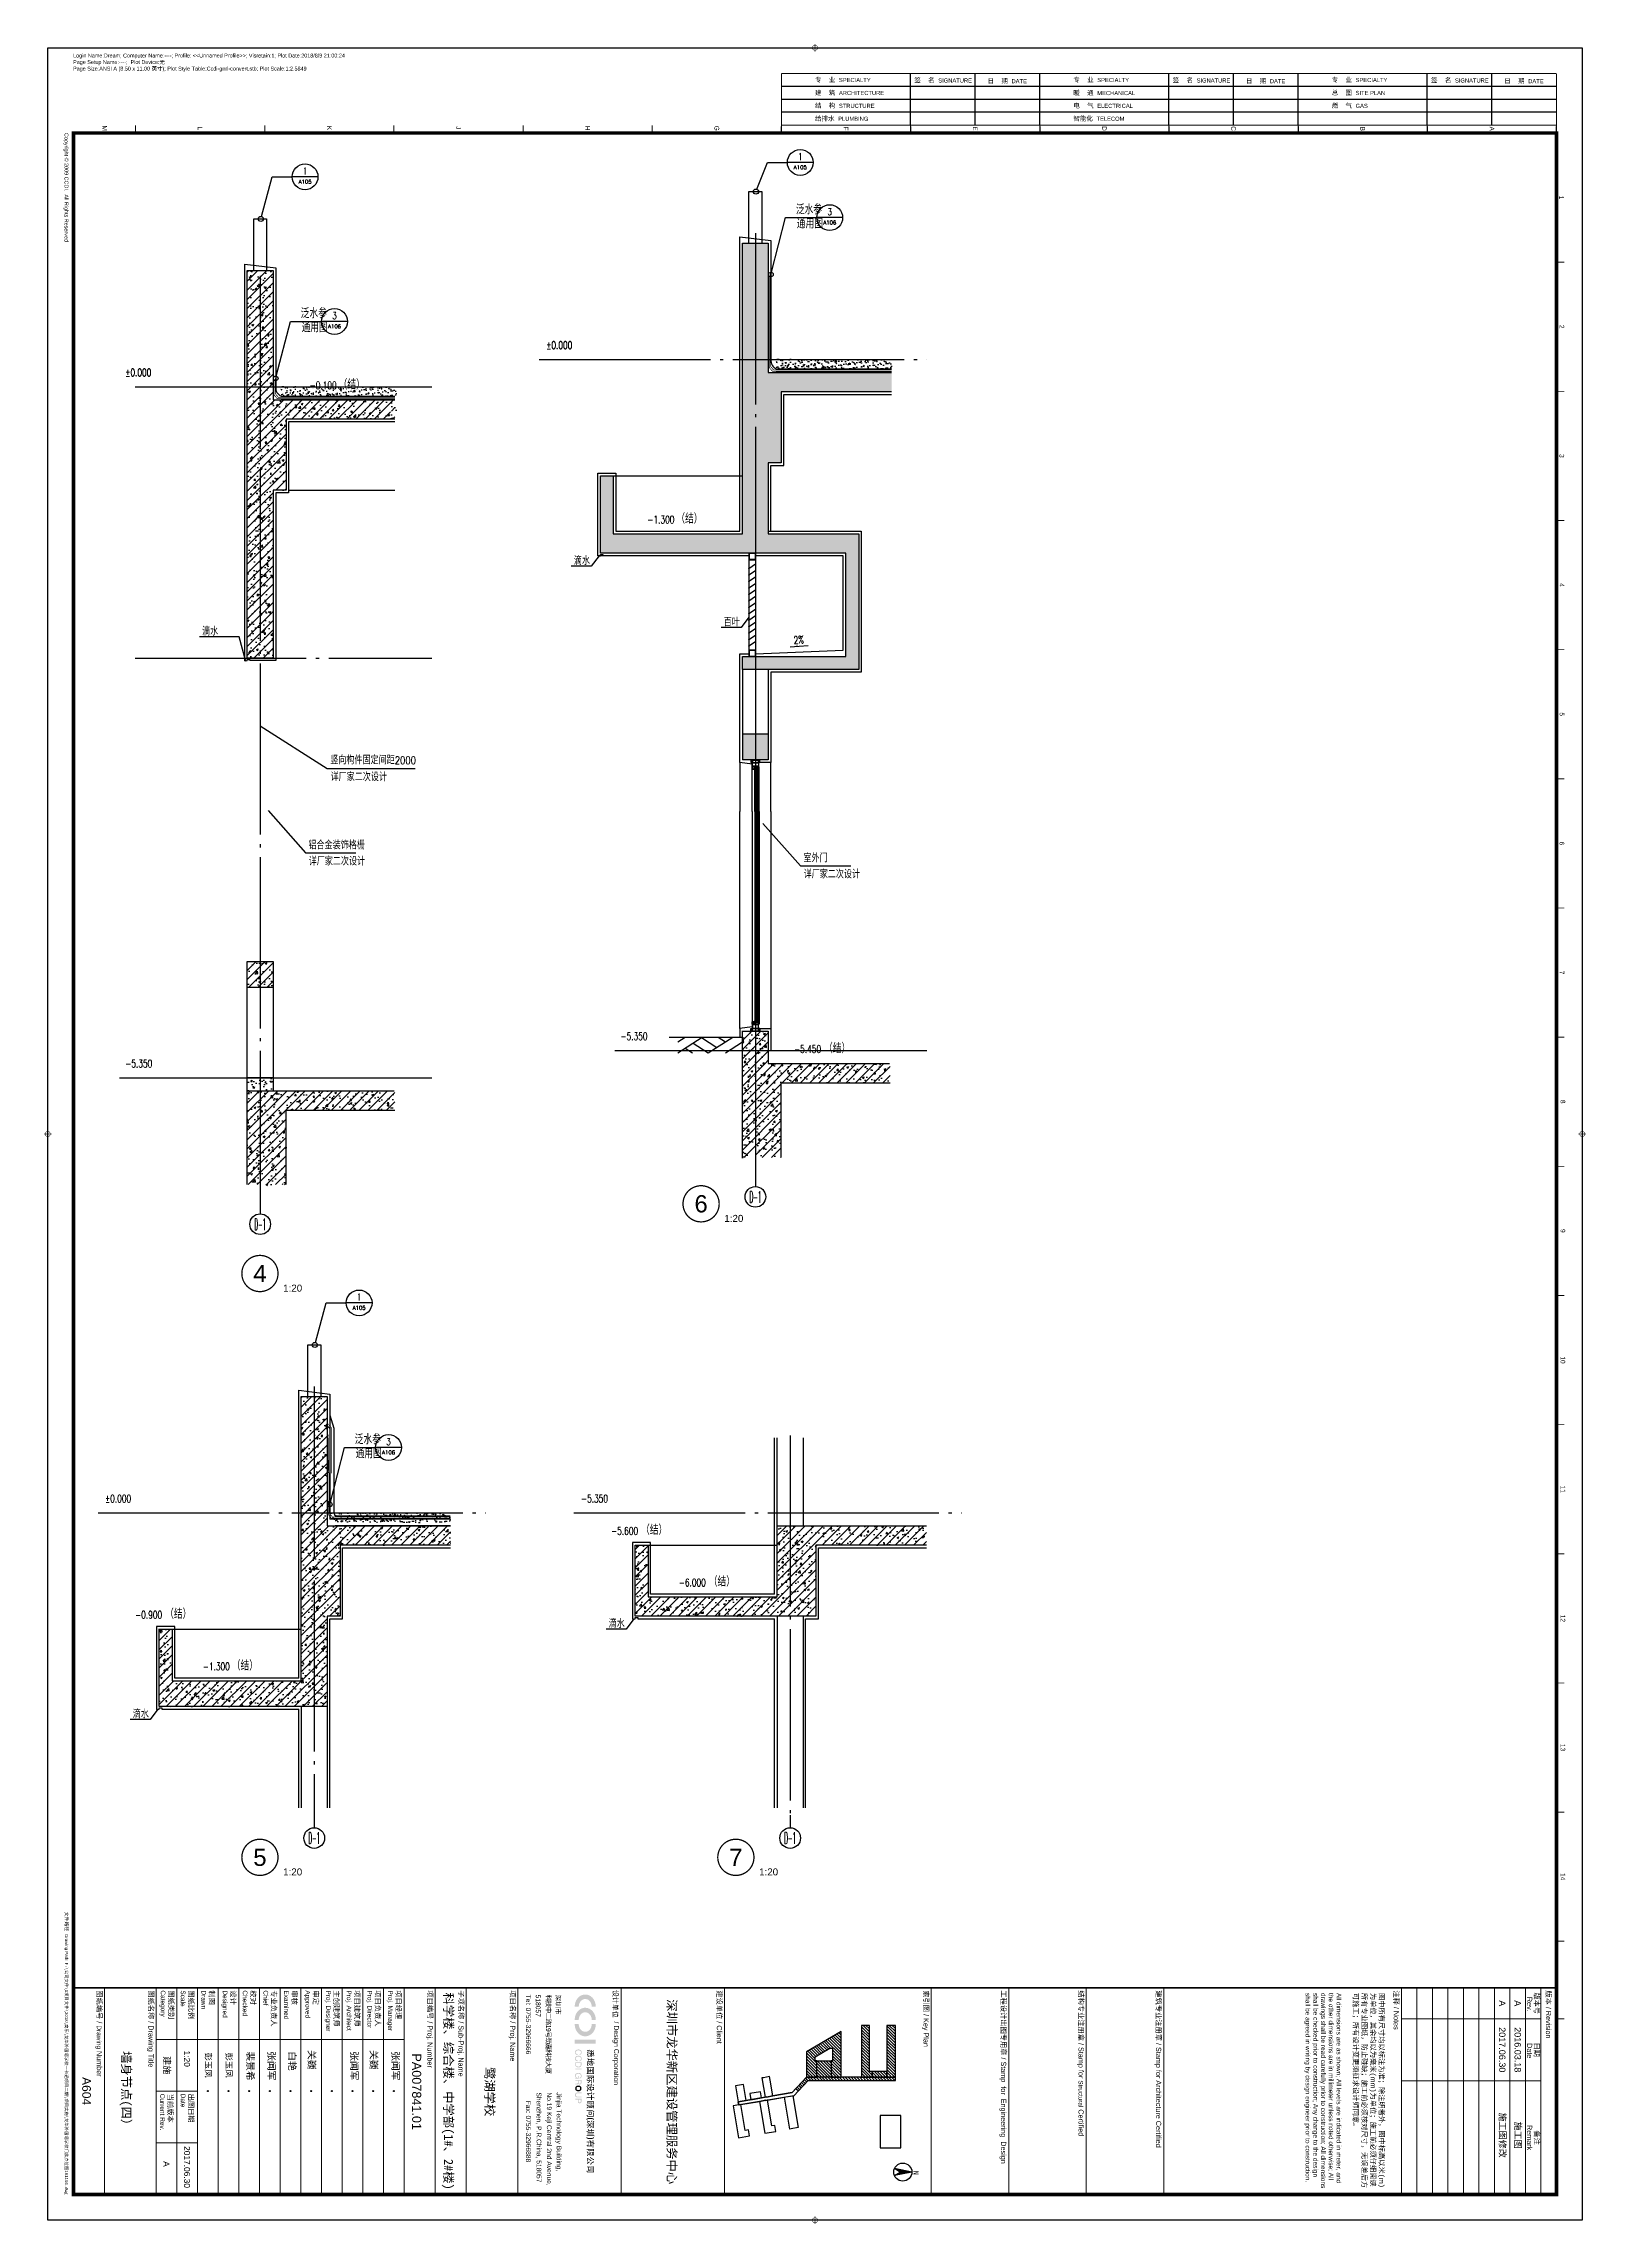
# Model space of a CAD drawing. Extents: x 447078 to 1776277, y 243534 to 519428.
# Drawn here: x 553482 to 565425, y 295967 to 312851 of the extents above; entities that cross this region are included whole.
import ezdxf
from ezdxf.enums import TextEntityAlignment as Align

# ---------------------------------------------------------------- set-up
doc = ezdxf.new("R2010")
doc.units = 0
doc.header["$LTSCALE"] = 1000
doc.header["$MEASUREMENT"] = 0
doc.linetypes.add('$2$CCDID0GLB00001', pattern=[30, 26.5, -1.5, 0.5, -1.5])
doc.linetypes.add('DASH', pattern=[0.35, 0.25, -0.1])
doc.layers.get('Defpoints').update_dxf_attribs({"color": 2, "lineweight": 15})
for name, color, linetype in [('$0$G-ANNO-TEXT', 33, 'Continuous'), ('$2$G-GRID', 1, '$2$CCDID0GLB00001'), ('A-ELEV', 5, 'Continuous'), ('A-HATH', 8, 'Continuous'), ('A-HRAL', 104, 'Continuous'), ('A-OVER', 23, 'Continuous'), ('A-SURF', 6, 'Continuous'), ('A-WALL', 140, 'Continuous'), ('A-WALL-HATH', 8, 'Continuous'), ('AXIS_TEXT', 7, 'Continuous'), ('COLUMN', 210, 'Continuous'), ('DIM_IDEN', 3, 'Continuous'), ('DIM_SYMB', 3, 'Continuous'), ('G-0-XREF', 2, 'Continuous'), ('G-GRID-DIMS', 123, 'Continuous'), ('G-GRID-IDEN', 103, 'Continuous'), ('PUB_TEXT', 7, 'Continuous'), ('SURFACE', 6, 'Continuous'), ('Visible_line', 135, 'Continuous'), ('图框CCDI_B0GA1+0.00$0$G-0-XREF', 2, 'Continuous'), ('图框CCDI_B0GA1+0.00$0$G-ANNO-NOTE', 21, 'Continuous'), ('图框CCDI_B0GA1+0.00$0$G-ANNO-TEXT', 33, 'Continuous'), ('图框CCDI_B0GA1+0.00$0$G-BORD', 3, 'Continuous'), ('图框CCDI_B0GA1+0.00$0$符号', 7, 'Continuous'), ('填充', 8, 'Continuous'), ('节点大样$0$ANNO-TEXT', 33, 'Continuous'), ('节点大样$0$DETL-THIN', 6, 'Continuous'), ('节点大样$0$ELEV-THIN', 252, 'Continuous'), ('节点大样$0$SECT-THIN', 2, 'Continuous')]:
    doc.layers.add(name, color=color, linetype=linetype)
doc.styles.add('$0$CCDI_T_G01', font='')
doc.styles.add('$0$CCDI_T_G03', font='')
doc.styles.add('_TCH_AXIS', font='COMPLEX', dxfattribs={"bigfont": 'GBCBIG'})
doc.styles.add('_TCH_DIM', font='SIMPLEX', dxfattribs={"bigfont": 'GBCBIG'})
doc.styles.add('_TCH_LABEL', font='COMPLEX', dxfattribs={"bigfont": 'GBCBIG'})
doc.styles.add('C-D_T0G_01', font='')
doc.styles.add('CCDI_T_G01', font='')
doc.styles.add('COMPLEX', font='COMPLEX')
doc.styles.add('图框CCDI_B0GA1+0.00$0$CCDI_T0G_01', font='')
doc.styles.add('图框CCDI_B0GA1+0.00$0$CCDI_T_G01', font='arial.ttf')
doc.styles.add('图框CCDI_B0GA1+0.00$0$Standard', font='txt')
doc.styles.add('节点大样$0$CCDI-TOG-02', font='simplex.shx', dxfattribs={"width": 0.8, "bigfont": 'zjdz.shx'})
doc.styles.get('$0$CCDI_T_G01').set_extended_font_data('Arial')
doc.styles.get('$0$CCDI_T_G03').set_extended_font_data('SimHei')
doc.styles.get('C-D_T0G_01').set_extended_font_data('Arial')
doc.styles.get('CCDI_T_G01').set_extended_font_data('Arial')
doc.styles.get('图框CCDI_B0GA1+0.00$0$CCDI_T0G_01').set_extended_font_data('Arial')
pattern_1 = [(45, (1035971.93, 332376.873), (-35.355339, 35.355339), []), (50, (1035971.93, 332376.87), (143.452037, -12.550427), [15, -165]), (355, (1035971.93, 332376.87), (-27.750267, 150.438427), [12, -132]), (100.4514, (1035983.89, 332375.83), (115.701876, 137.88791), [12.74804, -140.228422]), (46.1842, (1035971.93, 332416.87), (213.44821, -33.1038), [22.5, -247.5]), (96.6356, (1035989.72, 332414.11), (186.93254, 194.82357), [19.12206, -210.3426]), (351.1842, (1035971.93, 332416.87), (186.93239, 194.82372), [18, -198]), (21, (1035991.93, 332406.87), (119.38141, -80.523778), [15, -165]), (326, (1035991.93, 332406.87), (48.663066, 145.03001), [12, -132]), (71.4514, (1036001.88, 332400.16), (168.044526, 64.5061), [12.74804, -140.228422]), (37.5, (1035971.93, 332376.873), (2.431971, 66.578771), [0, -130.4, 0, -134, 0, -132.5]), (7.5, (1035971.93, 332376.87), (52.613907, 78.882342), [0, -76.4, 0, -127.4, 0, -50.5]), (327.5, (1035927.33, 332376.873), (106.764487, -4.5109743), [0, -50, 0, -156, 0, -207]), (317.5, (1035907.33, 332376.87), (116.637234, 20.020996), [0, -65, 0, -103.6, 0, -147])]
pattern_2 = [(45, (1077736.84, 330912.904), (-35.355339, 35.355339), []), (50, (1077736.84, 330912.9), (143.452037, -12.550427), [15, -165]), (355, (1077736.84, 330912.9), (-27.750267, 150.438427), [12, -132]), (100.4514, (1077748.8, 330911.86), (115.701876, 137.88791), [12.74804, -140.228422]), (46.1842, (1077736.84, 330952.9), (213.44821, -33.1038), [22.5, -247.5]), (96.6356, (1077754.63, 330950.15), (186.93254, 194.823574), [19.12206, -210.3426]), (351.1842, (1077736.84, 330952.9), (186.93239, 194.82372), [18, -198]), (21, (1077756.84, 330942.9), (119.38141, -80.523778), [15, -165]), (326, (1077756.84, 330942.9), (48.663066, 145.03001), [12, -132]), (71.4514, (1077766.79, 330936.2), (168.044526, 64.5061), [12.74804, -140.228422]), (37.5, (1077736.84, 330912.904), (2.431971, 66.578771), [0, -130.4, 0, -134, 0, -132.5]), (7.5, (1077736.84, 330912.904), (52.613907, 78.882342), [0, -76.4, 0, -127.4, 0, -50.5]), (327.5, (1077692.24, 330912.904), (106.764487, -4.5109743), [0, -50, 0, -156, 0, -207]), (317.5, (1077672.24, 330912.9), (116.637234, 20.020996), [0, -65, 0, -103.6, 0, -147])]
pattern_3 = [(45, (-636191.8286, -273911.3929), (0.7954951288, -0.7954951288), []), (315, (-636191.8286, -273911.3929), (-0.7954951288, -0.7954951288), [])]
pattern_4 = [(45, (-636191.8286, -273856.9691), (0.7954951288, -0.7954951288), []), (315, (-636191.8286, -273856.9691), (-0.7954951288, -0.7954951288), [])]

# ---------------------------------------------------------------- blocks, each defined once
blk = doc.blocks.new('_AXISO')
blk.add_circle((0, 0), 0.5)
at = {"layer": 'AXIS_TEXT', "style": 'COMPLEX', "width": 1.041667}
blk.add_attdef('A', text='', height=0.56, dxfattribs=at).set_placement((-0.25, -0.28), (0.25, -0.28), align=Align.FIT)
blk = doc.blocks.new('图框CCDI_B0GA1+0.00$0$A$C52F44C65')
at = {"layer": '图框CCDI_B0GA1+0.00$0$G-ANNO-NOTE', "color": 8}
for points in [[(-5267, -1389), (-6417, -1389), (-6417, -1389), (-6417, -1389), (-6546, -1389), (-6546, -1659), (-6546, -1722), (-4760, -1722), (-4760, -1719), (-4540, -1719), (-4540, -1389), (-5267, -1389), (-5267, -1389)], [(-4417, -1389), (-4540, -1389), (-4540, -2696), (-4543, -2696), (-4543, -3490), (-4540, -3490), (-4540, -4825), (-3946, -5379), (-3819, -6134), (-3812, -6133), (-3772, -6372), (-3775, -6373), (-3765, -6435), (-3768, -6435), (-3745, -6569), (-3739, -6568), (-3587, -7469), (-3469, -7449), (-3472, -7430), (-3469, -7430), (-3479, -7367), (-3476, -7367), (-3598, -6646), (-3604, -6647), (-3644, -6408), (-3641, -6408), (-3652, -6346), (-3649, -6345), (-3760, -5687), (-3763, -5687), (-3774, -5625), (-3777, -5625), (-3822, -5358), (-3816, -5357), (-3821, -5323), (-4417, -4768)], [(-4540, -2293), (-4760, -2293), (-4760, -2390), (-6546, -2390), (-6546, -2453), (-6546, -2696), (-6417, -2696), (-6417, -2696), (-6417, -2696), (-4543, -2696), (-4543, -2696), (-4540, -2696)], [(-4760, -2293), (-4540, -2293), (-4540, -1719), (-4760, -1719)], [(-4540, -3490), (-6307, -3490), (-5520, -4825), (-4675, -4825), (-4540, -4825), (-4540, -4554), (-4540, -4435), (-5176, -4435), (-5176, -4491), (-5176, -4491), (-5176, -4491), (-5329, -4491), (-5663, -3924), (-5669, -3924), (-5669, -3820), (-5469, -3820), (-5469, -3824), (-5176, -3824), (-5176, -3824), (-5176, -3824), (-5176, -3880), (-4540, -3880), (-4540, -3761), (-4540, -3761)], [(-5176, -3880), (-4939, -3880), (-4939, -3880), (-4540, -3880), (-4540, -4435), (-4939, -4435), (-4939, -4435), (-5176, -4435)], [(-3774, -5625), (-3777, -5625), (-3822, -5358), (-2586, -5149), (-2540, -5417), (-2540, -5417), (-2530, -5479), (-3763, -5687)], [(-3812, -6133), (-3818, -6134), (-3818, -6134), (-4427, -6237), (-4561, -6260), (-4520, -6499), (-4510, -6561), (-3768, -6435), (-3768, -6435), (-3765, -6435), (-3775, -6373), (-3772, -6372)], [(-3739, -6568), (-3745, -6569), (-3744, -6572), (-3971, -6610), (-3902, -7022), (-3669, -6983)], [(-2368, -6438), (-2440, -6010), (-2673, -6049), (-2652, -6177), (-3649, -6345), (-3649, -6345), (-3652, -6346), (-3641, -6408), (-3644, -6408), (-3604, -6647), (-3598, -6646)], [(-3637, -7169), (-3870, -7209), (-3870, -7209), (-4259, -7272), (-4208, -7574), (-3587, -7469)], [(-2268, -7032), (-2501, -7071), (-2479, -7198), (-3479, -7367), (-3469, -7430), (-3472, -7430), (-3469, -7449), (-3469, -7449), (-3469, -7449), (-3431, -7669), (-2195, -7460)]]:
    blk.add_lwpolyline(points, close=True, dxfattribs=at)
at = {"layer": '图框CCDI_B0GA1+0.00$0$G-ANNO-NOTE', "color": 8, "elevation": 63}
blk.add_lwpolyline([(-3054, -1178), (-3054, -1981), (-1801, -1981), (-1801, -1222), (-1801, -1222), (-1801, -1222), (-1801, -1222), (-1801, -1178)], close=True, dxfattribs=at)
at = {"layer": '图框CCDI_B0GA1+0.00$0$G-ANNO-NOTE', "color": 8}
blk.add_lwpolyline([(-4098, -5238), (-4012, -5145), (-3821, -5323), (-3466, -7429), (-3472, -7430), (-3469, -7449), (-3587, -7469), (-3946, -5379), (-4098, -5238)], dxfattribs=at)
blk = doc.blocks.new('图框CCDI_B0GA1+0.00$0$MidPoitent')
at = {"const_width": 0.18}
for points in [[(-1.5, 0), (1.5, 0)], [(0, -1.5), (0, 1.5)]]:
    blk.add_lwpolyline(points, dxfattribs=at)
blk.add_lwpolyline([(0, -1, 1), (0, 1, 1), (0, -1, 1)], format="xyb", dxfattribs=at)
blk = doc.blocks.new('图框CCDI_B0GA1+0.00$0$block31')
at = {"layer": '图框CCDI_B0GA1+0.00$0$G-ANNO-TEXT'}
h = blk.add_hatch(color=256, dxfattribs=at)
h.paths.add_polyline_path([(5.3, 27.92), (5.86, 28.27), (6.51, 28.49), (6.86, 28.55), (7.23, 28.57), (7.31, 28.57), (7.31, 28.61), (7.31, 28.81), (7.31, 29.13), (7.31, 29.5), (7.31, 29.83), (7.31, 30.06), (7.31, 30.12), (7.31, 30.13), (7.3, 30.13), (7.23, 30.13), (7.17, 30.13), (6.87, 30.12), (6.3, 30.05), (5.75, 29.91), (5.22, 29.73), (4.74, 29.49), (4.29, 29.2), (3.88, 28.87), (3.53, 28.5), (3.22, 28.09), (2.97, 27.65), (2.78, 27.18), (2.66, 26.68), (2.61, 26.17), (2.63, 25.65), (2.73, 25.15), (2.89, 24.67), (3.11, 24.22), (3.4, 23.8), (3.73, 23.41), (4.12, 23.06), (4.55, 22.75), (5.03, 22.49), (5.53, 22.29), (6.07, 22.13), (6.64, 22.04), (7.23, 22), (7.31, 22), (7.31, 22.04), (7.31, 22.25), (7.31, 22.57), (7.31, 22.93), (7.31, 23.26), (7.31, 23.5), (7.31, 23.55), (7.31, 23.56), (7.3, 23.56), (7.27, 23.56), (7.23, 23.56), (7.23, 23.56), (7.19, 23.56), (7.01, 23.57), (6.65, 23.61), (5.98, 23.81), (5.4, 24.14), (4.93, 24.57), (4.74, 24.82), (4.58, 25.09), (4.47, 25.38), (4.39, 25.69), (4.36, 26), (4.37, 26.32), (4.43, 26.63), (4.53, 26.93), (4.67, 27.21), (4.85, 27.47)])
h.paths.add_polyline_path([(9.6, 25.38), (9.52, 25.69), (9.49, 26), (9.5, 26.32), (9.56, 26.63), (9.66, 26.93), (9.8, 27.21), (9.98, 27.47), (10.43, 27.92), (10.99, 28.27), (11.64, 28.49), (11.99, 28.55), (12.35, 28.57), (12.43, 28.57), (12.44, 28.61), (12.44, 28.81), (12.44, 29.13), (12.44, 29.5), (12.44, 29.83), (12.44, 30.06), (12.44, 30.12), (12.44, 30.13), (12.43, 30.13), (12.35, 30.13), (12.29, 30.13), (12, 30.12), (11.42, 30.05), (10.87, 29.91), (10.35, 29.73), (9.86, 29.49), (9.42, 29.2), (9.01, 28.87), (8.65, 28.5), (8.35, 28.09), (8.1, 27.65), (7.91, 27.18), (7.79, 26.68), (7.74, 26.17), (7.76, 25.65), (7.85, 25.15), (8.01, 24.67), (8.24, 24.22), (8.52, 23.8), (8.86, 23.41), (9.25, 23.06), (9.68, 22.75), (10.15, 22.49), (10.66, 22.29), (11.2, 22.13), (11.76, 22.04), (12.35, 22), (12.43, 22), (12.44, 22.04), (12.44, 22.25), (12.44, 22.57), (12.44, 22.93), (12.44, 23.26), (12.44, 23.5), (12.44, 23.55), (12.44, 23.56), (12.43, 23.56), (12.39, 23.56), (12.36, 23.56), (12.35, 23.56), (12.32, 23.56), (12.13, 23.57), (11.77, 23.61), (11.11, 23.81), (10.53, 24.14), (10.06, 24.57), (9.87, 24.82), (9.71, 25.09)])
h.paths.add_polyline_path([(18.42, 24.49), (18.61, 24.96), (18.73, 25.45), (18.79, 25.96), (18.76, 26.48), (18.67, 26.98), (18.51, 27.46), (18.28, 27.91), (18, 28.34), (17.66, 28.72), (17.27, 29.07), (16.84, 29.38), (16.37, 29.64), (15.86, 29.85), (15.32, 30), (14.76, 30.1), (14.17, 30.13), (14.09, 30.13), (14.08, 30.09), (14.08, 29.89), (14.08, 29.57), (14.08, 29.2), (14.08, 28.87), (14.08, 28.64), (14.08, 28.58), (14.08, 28.57), (14.09, 28.57), (14.13, 28.57), (14.16, 28.57), (14.17, 28.57), (14.2, 28.57), (14.39, 28.56), (14.74, 28.52), (15.41, 28.32), (15.99, 28), (16.46, 27.56), (16.65, 27.31), (16.81, 27.04), (16.92, 26.75), (17, 26.45), (17.03, 26.13), (17.02, 25.81), (16.96, 25.5), (16.86, 25.21), (16.72, 24.93), (16.54, 24.67), (16.09, 24.21), (15.53, 23.87), (14.88, 23.64), (14.53, 23.58), (14.17, 23.56), (14.09, 23.56), (14.08, 23.52), (14.08, 23.32), (14.08, 23), (14.08, 22.64), (14.08, 22.3), (14.08, 22.07), (14.08, 22.01), (14.08, 22), (14.09, 22), (14.17, 22), (14.23, 22), (14.52, 22.01), (15.1, 22.09), (15.65, 22.22), (16.17, 22.4), (16.66, 22.64), (17.1, 22.93), (17.51, 23.26), (17.87, 23.64), (18.17, 24.05)])
h.paths.add_polyline_path([(21.63, 30.13), (20.06, 30.13), (20.06, 22), (21.63, 22)])
h = blk.add_hatch(color=256, dxfattribs=at)
h.paths.add_polyline_path([(26.41, 29.58), (26.36, 29.56), (26.22, 29.53), (26.06, 29.5), (25.86, 29.47), (25.64, 29.44), (25.38, 29.42), (25.28, 29.41), (25.06, 29.39), (24.85, 29.38), (24.66, 29.36), (24.48, 29.36), (24.31, 29.35), (26.55, 29.32), (26.5, 29.39)])
h.paths.add_polyline_path([(24.15, 29.35), (24.18, 29.3), (24.25, 29.11), (24.26, 29.11), (24.35, 29.12), (24.49, 29.13), (24.69, 29.15), (24.95, 29.17), (25.27, 29.19), (25.52, 29.21), (26.02, 29.25), (26.14, 29.26), (26.32, 29.27), (26.57, 29.27), (26.55, 29.32), (24.31, 29.35)])
h.paths.add_polyline_path([(26.57, 29.27), (26.32, 29.27), (26.51, 29.26)], flags=17)
h.paths.add_polyline_path([(25.52, 29.21), (25.27, 29.19), (25.27, 28.66), (24.81, 28.66), (25.52, 28.66)])
h.paths.add_polyline_path([(26.01, 29.11), (25.97, 29.01), (25.9, 28.83), (25.81, 28.66), (25.52, 28.66), (26.07, 28.66), (26.07, 28.67), (26.19, 28.86), (26.3, 28.96), (26.34, 29), (26.26, 29.03), (26.21, 29.04)])
h.paths.add_polyline_path([(24.76, 29.07), (24.52, 28.96), (24.58, 28.87), (24.69, 28.7), (24.94, 28.8), (24.89, 28.88)])
h.paths.add_polyline_path([(24.04, 28.69), (24.04, 28.42), (24.18, 28.43), (24.35, 28.44), (24.55, 28.45), (24.75, 28.45), (24.96, 28.45), (25.76, 28.45), (25.84, 28.45), (26.07, 28.66), (25.52, 28.66), (24.81, 28.66), (24.8, 28.66), (24.59, 28.66), (24.39, 28.67), (24.21, 28.68)])
h.paths.add_polyline_path([(26.79, 28.69), (26.64, 28.68), (26.45, 28.67), (26.26, 28.66), (26.07, 28.66), (25.84, 28.45), (26.04, 28.45), (26.24, 28.45), (26.43, 28.44), (26.62, 28.43), (26.79, 28.42)])
h.paths.add_polyline_path([(25.76, 28.45), (24.96, 28.45), (25.57, 28.45), (25.6, 28.41), (25.71, 28.22), (25.83, 28.08), (25.95, 27.97), (25.97, 27.96), (26.09, 27.89), (26.25, 27.83), (26.45, 27.77), (26.69, 27.71), (26.69, 27.71), (26.75, 27.88), (26.86, 28.05), (26.73, 28.05), (26.52, 28.07), (26.34, 28.1), (26.19, 28.15), (26.06, 28.21), (25.91, 28.31)])
h.paths.add_polyline_path([(24.96, 28.45), (24.91, 28.39), (24.78, 28.28), (24.64, 28.18), (24.47, 28.09), (24.3, 28.01), (24.11, 27.93), (23.9, 27.87), (24.01, 27.78), (24.11, 27.62), (24.19, 27.66), (24.38, 27.75), (24.56, 27.85), (24.72, 27.96), (24.86, 28.07), (25, 28.19), (25.11, 28.32), (25.21, 28.45), (25.27, 28.45), (25.52, 28.45), (25.57, 28.45)])
h.paths.add_polyline_path([(25.52, 28.45), (25.27, 28.45), (25.27, 28.28), (25.27, 28.21), (25.27, 28.02), (25.25, 27.81), (25.54, 27.81), (25.53, 27.91), (25.52, 28.1), (25.52, 28.28)], flags=16)
h.paths.add_polyline_path([(25.5, 27.73), (25.27, 27.58), (25.31, 27.53), (25.42, 27.39), (25.53, 27.21), (25.79, 27.39), (25.74, 27.44), (25.61, 27.59)])
h.paths.add_polyline_path([(24.73, 27.66), (24.75, 27.53), (24.76, 27.31), (24.76, 26.99), (24.76, 26.92), (24.81, 26.76), (24.85, 26.74), (25.05, 26.7), (25.14, 26.69), (25.32, 26.68), (25.53, 26.68), (25.56, 26.68), (25.79, 26.68), (25.94, 26.7), (25.94, 26.7), (26.1, 26.79), (26.14, 26.86), (25.29, 26.92), (25.26, 26.92), (25.08, 26.94), (25.03, 27.05), (25.03, 27.48), (25.06, 27.57), (25.1, 27.62), (24.99, 27.63), (24.92, 27.63)])
h.paths.add_polyline_path([(26.37, 27.63), (26.14, 27.48), (26.15, 27.48), (26.31, 27.32), (26.44, 27.17), (26.56, 27.03), (26.64, 26.9), (26.9, 27.11), (26.76, 27.25), (26.62, 27.4), (26.49, 27.53)])
h.paths.add_polyline_path([(25.06, 27.63), (24.99, 27.63), (25.1, 27.62)], flags=16)
h.paths.add_polyline_path([(24.26, 27.51), (24.22, 27.33), (24.16, 27.16), (24.07, 26.99), (23.96, 26.84), (24.26, 26.72), (24.26, 26.73), (24.33, 26.88), (24.39, 27.05), (24.46, 27.24), (24.54, 27.44)])
h.paths.add_polyline_path([(25.95, 27.27), (25.93, 27.2), (25.89, 27.03), (25.8, 26.95), (25.79, 26.95), (25.6, 26.93), (25.48, 26.92), (25.29, 26.92), (26.14, 26.86), (26.23, 27.07), (26.08, 27.13)])
h = blk.add_hatch(color=256, dxfattribs=at)
h.paths.add_polyline_path([(26.41, 29.58), (26.36, 29.56), (26.22, 29.53), (26.06, 29.5), (25.86, 29.47), (25.64, 29.44), (25.38, 29.42), (25.28, 29.41), (25.06, 29.39), (24.85, 29.38), (24.66, 29.36), (24.48, 29.36), (24.31, 29.35), (26.55, 29.32), (26.5, 29.39)])
h.paths.add_polyline_path([(24.15, 29.35), (24.18, 29.3), (24.25, 29.11), (24.26, 29.11), (24.35, 29.12), (24.49, 29.13), (24.69, 29.15), (24.95, 29.17), (25.27, 29.19), (25.52, 29.21), (26.02, 29.25), (26.14, 29.26), (26.32, 29.27), (26.57, 29.27), (26.55, 29.32), (24.31, 29.35)])
h.paths.add_polyline_path([(26.57, 29.27), (26.32, 29.27), (26.51, 29.26)], flags=17)
h.paths.add_polyline_path([(25.52, 29.21), (25.27, 29.19), (25.27, 28.66), (24.81, 28.66), (25.52, 28.66)])
h.paths.add_polyline_path([(26.01, 29.11), (25.97, 29.01), (25.9, 28.83), (25.81, 28.66), (25.52, 28.66), (26.07, 28.66), (26.07, 28.67), (26.19, 28.86), (26.3, 28.96), (26.34, 29), (26.26, 29.03), (26.21, 29.04)])
h.paths.add_polyline_path([(24.76, 29.07), (24.52, 28.96), (24.58, 28.87), (24.69, 28.7), (24.94, 28.8), (24.89, 28.88)])
h.paths.add_polyline_path([(24.04, 28.69), (24.04, 28.42), (24.18, 28.43), (24.35, 28.44), (24.55, 28.45), (24.75, 28.45), (24.96, 28.45), (25.76, 28.45), (25.84, 28.45), (26.07, 28.66), (25.52, 28.66), (24.81, 28.66), (24.8, 28.66), (24.59, 28.66), (24.39, 28.67), (24.21, 28.68)])
h.paths.add_polyline_path([(26.79, 28.69), (26.64, 28.68), (26.45, 28.67), (26.26, 28.66), (26.07, 28.66), (25.84, 28.45), (26.04, 28.45), (26.24, 28.45), (26.43, 28.44), (26.62, 28.43), (26.79, 28.42)])
h.paths.add_polyline_path([(25.76, 28.45), (24.96, 28.45), (25.57, 28.45), (25.6, 28.41), (25.71, 28.22), (25.83, 28.08), (25.95, 27.97), (25.97, 27.96), (26.09, 27.89), (26.25, 27.83), (26.45, 27.77), (26.69, 27.71), (26.69, 27.71), (26.75, 27.88), (26.86, 28.05), (26.73, 28.05), (26.52, 28.07), (26.34, 28.1), (26.19, 28.15), (26.06, 28.21), (25.91, 28.31)])
h.paths.add_polyline_path([(24.96, 28.45), (24.91, 28.39), (24.78, 28.28), (24.64, 28.18), (24.47, 28.09), (24.3, 28.01), (24.11, 27.93), (23.9, 27.87), (24.01, 27.78), (24.11, 27.62), (24.19, 27.66), (24.38, 27.75), (24.56, 27.85), (24.72, 27.96), (24.86, 28.07), (25, 28.19), (25.11, 28.32), (25.21, 28.45), (25.27, 28.45), (25.52, 28.45), (25.57, 28.45)])
h.paths.add_polyline_path([(25.52, 28.45), (25.27, 28.45), (25.27, 28.28), (25.27, 28.21), (25.27, 28.02), (25.25, 27.81), (25.54, 27.81), (25.53, 27.91), (25.52, 28.1), (25.52, 28.28)], flags=16)
h.paths.add_polyline_path([(25.5, 27.73), (25.27, 27.58), (25.31, 27.53), (25.42, 27.39), (25.53, 27.21), (25.79, 27.39), (25.74, 27.44), (25.61, 27.59)])
h.paths.add_polyline_path([(24.73, 27.66), (24.75, 27.53), (24.76, 27.31), (24.76, 26.99), (24.76, 26.92), (24.81, 26.76), (24.85, 26.74), (25.05, 26.7), (25.14, 26.69), (25.32, 26.68), (25.53, 26.68), (25.56, 26.68), (25.79, 26.68), (25.94, 26.7), (25.94, 26.7), (26.1, 26.79), (26.14, 26.86), (25.29, 26.92), (25.26, 26.92), (25.08, 26.94), (25.03, 27.05), (25.03, 27.48), (25.06, 27.57), (25.1, 27.62), (24.99, 27.63), (24.92, 27.63)])
h.paths.add_polyline_path([(26.37, 27.63), (26.14, 27.48), (26.15, 27.48), (26.31, 27.32), (26.44, 27.17), (26.56, 27.03), (26.64, 26.9), (26.9, 27.11), (26.76, 27.25), (26.62, 27.4), (26.49, 27.53)])
h.paths.add_polyline_path([(25.06, 27.63), (24.99, 27.63), (25.1, 27.62)], flags=16)
h.paths.add_polyline_path([(24.26, 27.51), (24.22, 27.33), (24.16, 27.16), (24.07, 26.99), (23.96, 26.84), (24.26, 26.72), (24.26, 26.73), (24.33, 26.88), (24.39, 27.05), (24.46, 27.24), (24.54, 27.44)])
h.paths.add_polyline_path([(25.95, 27.27), (25.93, 27.2), (25.89, 27.03), (25.8, 26.95), (25.79, 26.95), (25.6, 26.93), (25.48, 26.92), (25.29, 26.92), (26.14, 26.86), (26.23, 27.07), (26.08, 27.13)])
h = blk.add_hatch(color=256, dxfattribs=at)
h.paths.add_polyline_path([(29.02, 29.63), (29.02, 29.62), (29.04, 29.47), (29.05, 29.24), (29.05, 28.7), (29.3, 28.78), (29.3, 29.37), (29.3, 29.4), (29.37, 29.55), (29.42, 29.59), (29.31, 29.61), (29.22, 29.61)])
h.paths.add_polyline_path([(27.56, 29.55), (27.57, 29.52), (27.58, 29.4), (27.59, 29.22), (27.59, 28.99), (27.6, 28.69), (27.85, 28.69), (27.85, 29.39), (27.88, 29.47), (27.92, 29.51), (27.88, 29.53), (27.74, 29.54)])
h.paths.add_polyline_path([(28.42, 29.27), (28.42, 29.26), (28.43, 29.11), (28.44, 28.93), (28.45, 28.73), (28.45, 28.49), (29.05, 28.44), (29.05, 27.75), (29.05, 27.68), (29.04, 27.5), (29.02, 27.29), (29.32, 27.29), (29.32, 27.37), (29.31, 27.57), (29.3, 27.75), (29.3, 28.53), (28.69, 28.57), (28.69, 29.07), (28.71, 29.14), (28.76, 29.19), (28.8, 29.23), (28.63, 29.25), (28.61, 29.25)])
h.paths.add_polyline_path([(28.75, 29.25), (28.63, 29.25), (28.8, 29.23)], flags=17)
h.paths.add_polyline_path([(30, 29.07), (29.88, 29.01), (29.73, 28.94), (29.53, 28.87), (29.3, 28.78), (29.05, 28.7), (29.72, 28.67), (29.7, 27.97), (29.66, 27.85), (29.55, 27.83), (29.92, 27.73), (29.96, 27.91)])
h.paths.add_polyline_path([(27.25, 28.71), (27.25, 28.42), (27.4, 28.44), (27.6, 28.44), (27.85, 28.44), (27.6, 28.69), (27.42, 28.69)])
h.paths.add_polyline_path([(28.17, 28.71), (28.06, 28.7), (27.85, 28.69), (27.6, 28.69), (27.85, 28.44), (27.99, 28.44), (28.17, 28.42)])
h.paths.add_polyline_path([(29.05, 28.7), (28.69, 28.57), (29.3, 28.53), (29.72, 28.67)])
h.paths.add_polyline_path([(28.45, 28.49), (28.26, 28.43), (28.11, 28.4), (28.19, 28.1), (28.26, 28.14), (28.45, 28.22), (28.69, 28.31), (29.05, 28.44)])
h.paths.add_polyline_path([(27.85, 28.44), (27.6, 28.44), (27.6, 27.33), (27.85, 27.41)])
h.paths.add_polyline_path([(28.69, 28.31), (28.45, 28.22), (28.45, 27.1), (28.45, 27.02), (28.49, 26.85), (28.61, 26.75), (28.63, 26.75), (28.78, 26.73), (29.03, 26.72), (29.04, 26.72), (29.25, 26.73), (29.44, 26.73), (29.62, 26.74), (29.8, 26.76), (29.95, 26.79), (30.09, 26.91), (29.03, 26.97), (28.98, 26.97), (28.8, 26.99), (28.71, 27.06), (28.69, 27.22)])
h.paths.add_polyline_path([(29.39, 27.83), (29.48, 27.69), (29.53, 27.51), (29.66, 27.55), (29.81, 27.61), (29.92, 27.72), (29.92, 27.73), (29.55, 27.83)], flags=17)
h.paths.add_polyline_path([(28.24, 27.59), (28.2, 27.57), (28.03, 27.49), (27.85, 27.41), (27.6, 27.33), (27.44, 27.29), (27.26, 27.24), (27.32, 27.07), (27.37, 26.88), (27.49, 26.95), (27.65, 27.04), (27.84, 27.13), (27.92, 27.16), (28.11, 27.23), (28.26, 27.27), (28.21, 27.43)])
h.paths.add_polyline_path([(29.92, 27.45), (29.91, 27.36), (29.86, 27.16), (29.79, 27.04), (29.7, 27.01), (29.55, 26.99), (29.33, 26.98), (29.03, 26.97), (30.09, 26.91), (30.15, 27.03), (30.23, 27.25), (30.22, 27.25), (30.05, 27.31)])
h = blk.add_hatch(color=256, dxfattribs=at)
h.paths.add_polyline_path([(29.02, 29.63), (29.02, 29.62), (29.04, 29.47), (29.05, 29.24), (29.05, 28.7), (29.3, 28.78), (29.3, 29.37), (29.3, 29.4), (29.37, 29.55), (29.42, 29.59), (29.31, 29.61), (29.22, 29.61)])
h.paths.add_polyline_path([(27.56, 29.55), (27.57, 29.52), (27.58, 29.4), (27.59, 29.22), (27.59, 28.99), (27.6, 28.69), (27.85, 28.69), (27.85, 29.39), (27.88, 29.47), (27.92, 29.51), (27.88, 29.53), (27.74, 29.54)])
h.paths.add_polyline_path([(28.42, 29.27), (28.42, 29.26), (28.43, 29.11), (28.44, 28.93), (28.45, 28.73), (28.45, 28.49), (29.05, 28.44), (29.05, 27.75), (29.05, 27.68), (29.04, 27.5), (29.02, 27.29), (29.32, 27.29), (29.32, 27.37), (29.31, 27.57), (29.3, 27.75), (29.3, 28.53), (28.69, 28.57), (28.69, 29.07), (28.71, 29.14), (28.76, 29.19), (28.8, 29.23), (28.63, 29.25), (28.61, 29.25)])
h.paths.add_polyline_path([(28.75, 29.25), (28.63, 29.25), (28.8, 29.23)], flags=17)
h.paths.add_polyline_path([(30, 29.07), (29.88, 29.01), (29.73, 28.94), (29.53, 28.87), (29.3, 28.78), (29.05, 28.7), (29.72, 28.67), (29.7, 27.97), (29.66, 27.85), (29.55, 27.83), (29.92, 27.73), (29.96, 27.91)])
h.paths.add_polyline_path([(27.25, 28.71), (27.25, 28.42), (27.4, 28.44), (27.6, 28.44), (27.85, 28.44), (27.6, 28.69), (27.42, 28.69)])
h.paths.add_polyline_path([(28.17, 28.71), (28.06, 28.7), (27.85, 28.69), (27.6, 28.69), (27.85, 28.44), (27.99, 28.44), (28.17, 28.42)])
h.paths.add_polyline_path([(29.05, 28.7), (28.69, 28.57), (29.3, 28.53), (29.72, 28.67)])
h.paths.add_polyline_path([(28.45, 28.49), (28.26, 28.43), (28.11, 28.4), (28.19, 28.1), (28.26, 28.14), (28.45, 28.22), (28.69, 28.31), (29.05, 28.44)])
h.paths.add_polyline_path([(27.85, 28.44), (27.6, 28.44), (27.6, 27.33), (27.85, 27.41)])
h.paths.add_polyline_path([(28.69, 28.31), (28.45, 28.22), (28.45, 27.1), (28.45, 27.02), (28.49, 26.85), (28.61, 26.75), (28.63, 26.75), (28.78, 26.73), (29.03, 26.72), (29.04, 26.72), (29.25, 26.73), (29.44, 26.73), (29.62, 26.74), (29.8, 26.76), (29.95, 26.79), (30.09, 26.91), (29.03, 26.97), (28.98, 26.97), (28.8, 26.99), (28.71, 27.06), (28.69, 27.22)])
h.paths.add_polyline_path([(29.39, 27.83), (29.48, 27.69), (29.53, 27.51), (29.66, 27.55), (29.81, 27.61), (29.92, 27.72), (29.92, 27.73), (29.55, 27.83)], flags=17)
h.paths.add_polyline_path([(28.24, 27.59), (28.2, 27.57), (28.03, 27.49), (27.85, 27.41), (27.6, 27.33), (27.44, 27.29), (27.26, 27.24), (27.32, 27.07), (27.37, 26.88), (27.49, 26.95), (27.65, 27.04), (27.84, 27.13), (27.92, 27.16), (28.11, 27.23), (28.26, 27.27), (28.21, 27.43)])
h.paths.add_polyline_path([(29.92, 27.45), (29.91, 27.36), (29.86, 27.16), (29.79, 27.04), (29.7, 27.01), (29.55, 26.99), (29.33, 26.98), (29.03, 26.97), (30.09, 26.91), (30.15, 27.03), (30.23, 27.25), (30.22, 27.25), (30.05, 27.31)])
h = blk.add_hatch(color=256, dxfattribs=at)
h.paths.add_polyline_path([(33.37, 29.45), (33.29, 29.44), (33.18, 29.44), (33.02, 29.43), (32.83, 29.42), (32.6, 29.42), (32.34, 29.42), (32.03, 29.42), (33.35, 29.27)])
h.paths.add_polyline_path([(30.72, 29.45), (30.74, 29.26), (33.07, 29.19), (33.07, 27), (31.02, 27), (30.74, 26.95), (30.73, 26.76), (30.72, 26.56), (31.02, 26.56), (31.02, 26.78), (33.07, 26.78), (33.34, 26.91), (33.34, 27.11), (33.34, 29.07), (33.35, 29.27), (32.03, 29.42), (31.76, 29.42), (31.48, 29.42), (31.25, 29.42), (31.05, 29.43), (30.9, 29.43), (30.79, 29.44)])
h.paths.add_polyline_path([(30.74, 29.26), (30.75, 29.07), (30.75, 27.11), (30.74, 26.95), (31.02, 27), (31.02, 29.19), (33.07, 29.19)], flags=17)
h.paths.add_polyline_path([(31.27, 28.91), (31.27, 28.63), (31.28, 28.64), (31.43, 28.65), (31.63, 28.65), (31.87, 28.66), (32.08, 28.88), (32.02, 28.88), (31.76, 28.89), (31.56, 28.89), (31.39, 28.9)], flags=16)
h.paths.add_polyline_path([(32.82, 28.91), (32.73, 28.9), (32.57, 28.89), (32.35, 28.89), (32.08, 28.88), (31.87, 28.66), (32.12, 28.66), (32.27, 28.66), (32.47, 28.65), (32.66, 28.65), (32.82, 28.63)], flags=16)
h.paths.add_polyline_path([(31.87, 28.66), (31.87, 28.27), (32.12, 28.27), (32.12, 28.66)], flags=16)
h.paths.add_polyline_path([(31.33, 28.29), (31.33, 28.04), (31.46, 28.05), (31.65, 28.05), (31.87, 28.06), (32.12, 28.06), (32.12, 28.27), (31.87, 28.27), (31.68, 28.27), (31.49, 28.28)], flags=16)
h.paths.add_polyline_path([(32.75, 28.29), (32.71, 28.29), (32.55, 28.28), (32.35, 28.27), (32.12, 28.27), (32.12, 28.06), (32.2, 28.06), (32.43, 28.05), (32.62, 28.05), (32.75, 28.04)], flags=16)
h.paths.add_polyline_path([(32.12, 28.06), (31.87, 28.06), (31.87, 27.52), (32.12, 27.52)], flags=16)
h.paths.add_polyline_path([(32.5, 28), (32.29, 27.87), (32.39, 27.74), (32.48, 27.58), (32.71, 27.73), (32.63, 27.83)], flags=16)
h.paths.add_polyline_path([(31.19, 27.54), (31.19, 27.27), (31.25, 27.27), (31.39, 27.28), (31.57, 27.29), (31.79, 27.29), (32.05, 27.3), (31.87, 27.52), (31.72, 27.52), (31.5, 27.52), (31.32, 27.53)], flags=16)
h.paths.add_polyline_path([(32.9, 27.54), (32.89, 27.54), (32.74, 27.53), (32.57, 27.52), (32.36, 27.52), (32.12, 27.52), (31.87, 27.52), (32.05, 27.3), (32.17, 27.3), (32.41, 27.29), (32.62, 27.29), (32.78, 27.28), (32.9, 27.27)], flags=16)
h.paths.add_polyline_path([(33.34, 26.91), (33.07, 26.78), (33.07, 26.62), (33.37, 26.62), (33.35, 26.73)])
h = blk.add_hatch(color=256, dxfattribs=at)
h.paths.add_polyline_path([(33.37, 29.45), (33.29, 29.44), (33.18, 29.44), (33.02, 29.43), (32.83, 29.42), (32.6, 29.42), (32.34, 29.42), (32.03, 29.42), (33.35, 29.27)])
h.paths.add_polyline_path([(30.72, 29.45), (30.74, 29.26), (33.07, 29.19), (33.07, 27), (31.02, 27), (30.74, 26.95), (30.73, 26.76), (30.72, 26.56), (31.02, 26.56), (31.02, 26.78), (33.07, 26.78), (33.34, 26.91), (33.34, 27.11), (33.34, 29.07), (33.35, 29.27), (32.03, 29.42), (31.76, 29.42), (31.48, 29.42), (31.25, 29.42), (31.05, 29.43), (30.9, 29.43), (30.79, 29.44)])
h.paths.add_polyline_path([(30.74, 29.26), (30.75, 29.07), (30.75, 27.11), (30.74, 26.95), (31.02, 27), (31.02, 29.19), (33.07, 29.19)], flags=17)
h.paths.add_polyline_path([(31.27, 28.91), (31.27, 28.63), (31.28, 28.64), (31.43, 28.65), (31.63, 28.65), (31.87, 28.66), (32.08, 28.88), (32.02, 28.88), (31.76, 28.89), (31.56, 28.89), (31.39, 28.9)], flags=16)
h.paths.add_polyline_path([(32.82, 28.91), (32.73, 28.9), (32.57, 28.89), (32.35, 28.89), (32.08, 28.88), (31.87, 28.66), (32.12, 28.66), (32.27, 28.66), (32.47, 28.65), (32.66, 28.65), (32.82, 28.63)], flags=16)
h.paths.add_polyline_path([(31.87, 28.66), (31.87, 28.27), (32.12, 28.27), (32.12, 28.66)], flags=16)
h.paths.add_polyline_path([(31.33, 28.29), (31.33, 28.04), (31.46, 28.05), (31.65, 28.05), (31.87, 28.06), (32.12, 28.06), (32.12, 28.27), (31.87, 28.27), (31.68, 28.27), (31.49, 28.28)], flags=16)
h.paths.add_polyline_path([(32.75, 28.29), (32.71, 28.29), (32.55, 28.28), (32.35, 28.27), (32.12, 28.27), (32.12, 28.06), (32.2, 28.06), (32.43, 28.05), (32.62, 28.05), (32.75, 28.04)], flags=16)
h.paths.add_polyline_path([(32.12, 28.06), (31.87, 28.06), (31.87, 27.52), (32.12, 27.52)], flags=16)
h.paths.add_polyline_path([(32.5, 28), (32.29, 27.87), (32.39, 27.74), (32.48, 27.58), (32.71, 27.73), (32.63, 27.83)], flags=16)
h.paths.add_polyline_path([(31.19, 27.54), (31.19, 27.27), (31.25, 27.27), (31.39, 27.28), (31.57, 27.29), (31.79, 27.29), (32.05, 27.3), (31.87, 27.52), (31.72, 27.52), (31.5, 27.52), (31.32, 27.53)], flags=16)
h.paths.add_polyline_path([(32.9, 27.54), (32.89, 27.54), (32.74, 27.53), (32.57, 27.52), (32.36, 27.52), (32.12, 27.52), (31.87, 27.52), (32.05, 27.3), (32.17, 27.3), (32.41, 27.29), (32.62, 27.29), (32.78, 27.28), (32.9, 27.27)], flags=16)
h.paths.add_polyline_path([(33.34, 26.91), (33.07, 26.78), (33.07, 26.62), (33.37, 26.62), (33.35, 26.73)])
h = blk.add_hatch(color=256, dxfattribs=at)
h.paths.add_polyline_path([(33.97, 29.42), (33.98, 29.3), (34.5, 29.4), (34.31, 29.4), (34.11, 29.41)])
h.paths.add_polyline_path([(35.04, 29.42), (34.93, 29.41), (34.74, 29.4), (34.5, 29.4), (33.98, 29.3), (34.66, 29.15), (34.41, 28.33), (34.5, 28.22), (34.6, 28.05), (34.64, 27.93), (34.67, 27.76), (34.63, 27.59), (34.48, 27.54), (34.38, 27.4), (34.42, 27.21), (34.49, 27.22), (34.67, 27.27), (34.81, 27.38), (34.83, 27.4), (34.92, 27.55), (34.95, 27.74), (34.94, 27.84), (34.87, 28.04), (34.78, 28.21), (34.67, 28.36)])
h.paths.add_polyline_path([(35.21, 29.39), (35.21, 29.09), (35.28, 29.1), (35.45, 29.11), (35.65, 29.11), (35.89, 29.11), (35.89, 29.37), (35.75, 29.37), (35.54, 29.38), (35.36, 29.38)])
h.paths.add_polyline_path([(36.56, 29.39), (36.49, 29.39), (36.33, 29.38), (36.13, 29.37), (35.89, 29.37), (35.89, 29.11), (36.01, 29.11), (36.23, 29.11), (36.41, 29.1), (36.56, 29.09)])
h.paths.add_polyline_path([(33.98, 29.3), (33.99, 29.11), (33.99, 28.91), (33.99, 27.41), (33.99, 27.4), (33.99, 27.2), (33.98, 27.01), (33.98, 26.82), (33.97, 26.63), (34.26, 26.63), (34.26, 29.15), (34.66, 29.15)])
h.paths.add_polyline_path([(36.74, 28.63), (36.66, 28.63), (36.5, 28.62), (36.32, 28.61), (36.1, 28.61), (35.86, 28.61), (35.7, 28.36), (35.97, 28.36), (35.97, 28.36), (36.18, 28.36), (36.38, 28.35), (36.57, 28.35), (36.74, 28.33)])
h.paths.add_polyline_path([(34.95, 28.63), (34.95, 28.33), (35.08, 28.34), (35.26, 28.35), (35.46, 28.36), (35.7, 28.36), (35.86, 28.61), (35.68, 28.61), (35.46, 28.61), (35.27, 28.62), (35.1, 28.62)])
h.paths.add_polyline_path([(35.7, 28.36), (35.7, 26.99), (35.69, 26.97), (35.54, 26.91), (35.97, 26.88), (35.97, 28.36)])
h.paths.add_polyline_path([(35.21, 27.99), (35.21, 27.98), (35.16, 27.77), (35.09, 27.57), (35.02, 27.4), (34.94, 27.24), (34.84, 27.1), (34.73, 26.97), (34.87, 26.94), (35.03, 26.9), (35.04, 26.92), (35.13, 27.07), (35.24, 27.26), (35.33, 27.45), (35.4, 27.6), (35.47, 27.78), (35.54, 27.85), (35.57, 27.87), (35.55, 27.89), (35.39, 27.92)])
h.paths.add_polyline_path([(36.34, 27.96), (36.11, 27.84), (36.11, 27.83), (36.22, 27.66), (36.33, 27.5), (36.41, 27.33), (36.49, 27.16), (36.56, 26.99), (36.87, 27.16), (36.86, 27.17), (36.75, 27.36), (36.64, 27.54), (36.54, 27.7), (36.43, 27.84)])
h.paths.add_polyline_path([(34.3, 27.55), (34.38, 27.4), (34.48, 27.54)], flags=17)
h.paths.add_polyline_path([(35.33, 26.94), (35.43, 26.78), (35.47, 26.59), (35.65, 26.62), (35.8, 26.65), (35.94, 26.73), (35.97, 26.88), (35.54, 26.91), (35.53, 26.91)])
h = blk.add_hatch(color=256, dxfattribs=at)
h.paths.add_polyline_path([(33.97, 29.42), (33.98, 29.3), (34.5, 29.4), (34.31, 29.4), (34.11, 29.41)])
h.paths.add_polyline_path([(35.04, 29.42), (34.93, 29.41), (34.74, 29.4), (34.5, 29.4), (33.98, 29.3), (34.66, 29.15), (34.41, 28.33), (34.5, 28.22), (34.6, 28.05), (34.64, 27.93), (34.67, 27.76), (34.63, 27.59), (34.48, 27.54), (34.38, 27.4), (34.42, 27.21), (34.49, 27.22), (34.67, 27.27), (34.81, 27.38), (34.83, 27.4), (34.92, 27.55), (34.95, 27.74), (34.94, 27.84), (34.87, 28.04), (34.78, 28.21), (34.67, 28.36)])
h.paths.add_polyline_path([(35.21, 29.39), (35.21, 29.09), (35.28, 29.1), (35.45, 29.11), (35.65, 29.11), (35.89, 29.11), (35.89, 29.37), (35.75, 29.37), (35.54, 29.38), (35.36, 29.38)])
h.paths.add_polyline_path([(36.56, 29.39), (36.49, 29.39), (36.33, 29.38), (36.13, 29.37), (35.89, 29.37), (35.89, 29.11), (36.01, 29.11), (36.23, 29.11), (36.41, 29.1), (36.56, 29.09)])
h.paths.add_polyline_path([(33.98, 29.3), (33.99, 29.11), (33.99, 28.91), (33.99, 27.41), (33.99, 27.4), (33.99, 27.2), (33.98, 27.01), (33.98, 26.82), (33.97, 26.63), (34.26, 26.63), (34.26, 29.15), (34.66, 29.15)])
h.paths.add_polyline_path([(36.74, 28.63), (36.66, 28.63), (36.5, 28.62), (36.32, 28.61), (36.1, 28.61), (35.86, 28.61), (35.7, 28.36), (35.97, 28.36), (35.97, 28.36), (36.18, 28.36), (36.38, 28.35), (36.57, 28.35), (36.74, 28.33)])
h.paths.add_polyline_path([(34.95, 28.63), (34.95, 28.33), (35.08, 28.34), (35.26, 28.35), (35.46, 28.36), (35.7, 28.36), (35.86, 28.61), (35.68, 28.61), (35.46, 28.61), (35.27, 28.62), (35.1, 28.62)])
h.paths.add_polyline_path([(35.7, 28.36), (35.7, 26.99), (35.69, 26.97), (35.54, 26.91), (35.97, 26.88), (35.97, 28.36)])
h.paths.add_polyline_path([(35.21, 27.99), (35.21, 27.98), (35.16, 27.77), (35.09, 27.57), (35.02, 27.4), (34.94, 27.24), (34.84, 27.1), (34.73, 26.97), (34.87, 26.94), (35.03, 26.9), (35.04, 26.92), (35.13, 27.07), (35.24, 27.26), (35.33, 27.45), (35.4, 27.6), (35.47, 27.78), (35.54, 27.85), (35.57, 27.87), (35.55, 27.89), (35.39, 27.92)])
h.paths.add_polyline_path([(36.34, 27.96), (36.11, 27.84), (36.11, 27.83), (36.22, 27.66), (36.33, 27.5), (36.41, 27.33), (36.49, 27.16), (36.56, 26.99), (36.87, 27.16), (36.86, 27.17), (36.75, 27.36), (36.64, 27.54), (36.54, 27.7), (36.43, 27.84)])
h.paths.add_polyline_path([(34.3, 27.55), (34.38, 27.4), (34.48, 27.54)], flags=17)
h.paths.add_polyline_path([(35.33, 26.94), (35.43, 26.78), (35.47, 26.59), (35.65, 26.62), (35.8, 26.65), (35.94, 26.73), (35.97, 26.88), (35.54, 26.91), (35.53, 26.91)])
h = blk.add_hatch(color=256, dxfattribs=at)
h.paths.add_polyline_path([(37.68, 29.53), (37.44, 29.37), (37.46, 29.35), (37.58, 29.22), (37.69, 29.06), (37.8, 28.89), (38.06, 29.08), (38.05, 29.09), (37.92, 29.25), (37.79, 29.4)])
h.paths.add_polyline_path([(38.44, 29.5), (38.45, 29.43), (39.03, 29.48), (39.01, 29.48), (38.78, 29.48), (38.59, 29.49)], flags=16)
h.paths.add_polyline_path([(39.64, 29.5), (39.62, 29.5), (39.46, 29.49), (39.27, 29.48), (39.03, 29.48), (38.45, 29.43), (38.47, 29.23), (38.47, 29.05), (38.46, 28.9), (38.39, 28.73), (38.28, 28.61), (38.1, 28.51), (38.23, 28.44), (38.36, 28.32), (38.49, 28.43), (38.6, 28.56), (38.65, 28.65), (38.71, 28.84), (38.71, 28.86), (38.73, 29.03), (38.73, 29.24), (39.32, 29.24), (39.6, 29.36)])
h.paths.add_polyline_path([(39.6, 29.36), (39.32, 29.24), (39.32, 28.69), (39.36, 28.53), (39.37, 28.52), (39.55, 28.45), (39.63, 28.44), (39.81, 28.43), (40.05, 28.43), (40.05, 28.56), (39.77, 28.69), (39.62, 28.72), (39.57, 28.82), (39.57, 28.86), (39.58, 29.08), (39.59, 29.2)])
h.paths.add_polyline_path([(40.11, 28.75), (39.93, 28.71), (39.77, 28.69), (40.05, 28.56)])
h.paths.add_polyline_path([(37.84, 28.66), (37.69, 28.65), (37.49, 28.64), (37.81, 28.48)])
h.paths.add_polyline_path([(37.14, 28.66), (37.14, 28.34), (37.15, 28.35), (37.32, 28.36), (37.54, 28.36), (37.81, 28.48), (37.49, 28.64), (37.32, 28.64)])
h.paths.add_polyline_path([(37.81, 28.48), (37.54, 28.36), (37.54, 27.33), (37.53, 27.27), (37.8, 27.31), (37.8, 28.24), (37.8, 28.28)])
h.paths.add_polyline_path([(39.86, 28.27), (39.76, 28.26), (39.59, 28.25), (39.4, 28.24), (39.2, 28.24), (38.98, 28.24), (39.77, 28.05)])
h.paths.add_polyline_path([(38.15, 28.27), (38.15, 27.98), (38.18, 27.99), (38.38, 28), (38.64, 28), (39.46, 28), (39.77, 28.05), (38.98, 28.24), (38.9, 28.24), (38.67, 28.24), (38.47, 28.25), (38.3, 28.26)])
h.paths.add_polyline_path([(39.77, 28.05), (39.46, 28), (39.39, 27.83), (39.3, 27.66), (39.2, 27.51), (39.08, 27.38), (39.4, 27.38), (39.49, 27.52), (39.59, 27.67), (39.68, 27.86)])
h.paths.add_polyline_path([(38.64, 28), (38.38, 28), (38.41, 27.9), (38.5, 27.73), (38.6, 27.56), (38.65, 27.5), (38.77, 27.34), (38.89, 27.21), (38.82, 27.17), (38.68, 27.09), (38.52, 27.01), (38.34, 26.95), (38.13, 26.89), (37.91, 26.85), (38.04, 26.71), (38.14, 26.56), (38.29, 26.62), (38.49, 26.7), (38.67, 26.79), (38.83, 26.87), (38.98, 26.96), (39.1, 27.05), (39.8, 27.06), (39.62, 27.11), (39.45, 27.16), (39.3, 27.23), (39.32, 27.25), (39.4, 27.38), (39.08, 27.38), (39.07, 27.39), (38.94, 27.51), (38.82, 27.65), (38.72, 27.82)])
h.paths.add_polyline_path([(38.11, 27.63), (38.07, 27.59), (37.95, 27.45), (37.8, 27.31), (37.53, 27.27), (37.49, 27.09), (37.38, 26.94), (37.48, 26.85), (37.6, 26.7), (37.65, 26.78), (37.8, 26.95), (38.24, 27.38), (38.19, 27.45)])
h.paths.add_polyline_path([(39.8, 27.06), (39.1, 27.05), (39.12, 27.04), (39.26, 26.95), (39.42, 26.86), (39.6, 26.79), (39.78, 26.71), (39.99, 26.64), (40, 26.67), (40.05, 26.84), (40.17, 27), (40.01, 27.02)])
h = blk.add_hatch(color=256, dxfattribs=at)
h.paths.add_polyline_path([(37.68, 29.53), (37.44, 29.37), (37.46, 29.35), (37.58, 29.22), (37.69, 29.06), (37.8, 28.89), (38.06, 29.08), (38.05, 29.09), (37.92, 29.25), (37.79, 29.4)])
h.paths.add_polyline_path([(38.44, 29.5), (38.45, 29.43), (39.03, 29.48), (39.01, 29.48), (38.78, 29.48), (38.59, 29.49)], flags=16)
h.paths.add_polyline_path([(39.64, 29.5), (39.62, 29.5), (39.46, 29.49), (39.27, 29.48), (39.03, 29.48), (38.45, 29.43), (38.47, 29.23), (38.47, 29.05), (38.46, 28.9), (38.39, 28.73), (38.28, 28.61), (38.1, 28.51), (38.23, 28.44), (38.36, 28.32), (38.49, 28.43), (38.6, 28.56), (38.65, 28.65), (38.71, 28.84), (38.71, 28.86), (38.73, 29.03), (38.73, 29.24), (39.32, 29.24), (39.6, 29.36)])
h.paths.add_polyline_path([(39.6, 29.36), (39.32, 29.24), (39.32, 28.69), (39.36, 28.53), (39.37, 28.52), (39.55, 28.45), (39.63, 28.44), (39.81, 28.43), (40.05, 28.43), (40.05, 28.56), (39.77, 28.69), (39.62, 28.72), (39.57, 28.82), (39.57, 28.86), (39.58, 29.08), (39.59, 29.2)])
h.paths.add_polyline_path([(40.11, 28.75), (39.93, 28.71), (39.77, 28.69), (40.05, 28.56)])
h.paths.add_polyline_path([(37.84, 28.66), (37.69, 28.65), (37.49, 28.64), (37.81, 28.48)])
h.paths.add_polyline_path([(37.14, 28.66), (37.14, 28.34), (37.15, 28.35), (37.32, 28.36), (37.54, 28.36), (37.81, 28.48), (37.49, 28.64), (37.32, 28.64)])
h.paths.add_polyline_path([(37.81, 28.48), (37.54, 28.36), (37.54, 27.33), (37.53, 27.27), (37.8, 27.31), (37.8, 28.24), (37.8, 28.28)])
h.paths.add_polyline_path([(39.86, 28.27), (39.76, 28.26), (39.59, 28.25), (39.4, 28.24), (39.2, 28.24), (38.98, 28.24), (39.77, 28.05)])
h.paths.add_polyline_path([(38.15, 28.27), (38.15, 27.98), (38.18, 27.99), (38.38, 28), (38.64, 28), (39.46, 28), (39.77, 28.05), (38.98, 28.24), (38.9, 28.24), (38.67, 28.24), (38.47, 28.25), (38.3, 28.26)])
h.paths.add_polyline_path([(39.77, 28.05), (39.46, 28), (39.39, 27.83), (39.3, 27.66), (39.2, 27.51), (39.08, 27.38), (39.4, 27.38), (39.49, 27.52), (39.59, 27.67), (39.68, 27.86)])
h.paths.add_polyline_path([(38.64, 28), (38.38, 28), (38.41, 27.9), (38.5, 27.73), (38.6, 27.56), (38.65, 27.5), (38.77, 27.34), (38.89, 27.21), (38.82, 27.17), (38.68, 27.09), (38.52, 27.01), (38.34, 26.95), (38.13, 26.89), (37.91, 26.85), (38.04, 26.71), (38.14, 26.56), (38.29, 26.62), (38.49, 26.7), (38.67, 26.79), (38.83, 26.87), (38.98, 26.96), (39.1, 27.05), (39.8, 27.06), (39.62, 27.11), (39.45, 27.16), (39.3, 27.23), (39.32, 27.25), (39.4, 27.38), (39.08, 27.38), (39.07, 27.39), (38.94, 27.51), (38.82, 27.65), (38.72, 27.82)])
h.paths.add_polyline_path([(38.11, 27.63), (38.07, 27.59), (37.95, 27.45), (37.8, 27.31), (37.53, 27.27), (37.49, 27.09), (37.38, 26.94), (37.48, 26.85), (37.6, 26.7), (37.65, 26.78), (37.8, 26.95), (38.24, 27.38), (38.19, 27.45)])
h.paths.add_polyline_path([(39.8, 27.06), (39.1, 27.05), (39.12, 27.04), (39.26, 26.95), (39.42, 26.86), (39.6, 26.79), (39.78, 26.71), (39.99, 26.64), (40, 26.67), (40.05, 26.84), (40.17, 27), (40.01, 27.02)])
h = blk.add_hatch(color=256, dxfattribs=at)
h.paths.add_polyline_path([(42.36, 29.64), (42.38, 29.55), (42.4, 29.37), (42.4, 29.13), (42.4, 28.62), (42.71, 28.62), (42.71, 29.3), (42.72, 29.48), (42.77, 29.55), (42.8, 29.59), (42.65, 29.61), (42.53, 29.62)])
h.paths.add_polyline_path([(42.75, 29.61), (42.65, 29.61), (42.8, 29.59)], flags=17)
h.paths.add_polyline_path([(41.04, 29.6), (40.76, 29.45), (40.81, 29.38), (40.92, 29.21), (41.02, 29.05), (41.09, 28.88), (41.39, 29.06), (41.35, 29.12), (41.25, 29.27), (41.14, 29.43)])
h.paths.add_polyline_path([(43.48, 28.65), (43.48, 28.65), (43.32, 28.64), (43.13, 28.63), (42.93, 28.62), (42.71, 28.62), (42.4, 28.62), (42.4, 28.35), (42.71, 28.35), (42.72, 28.35), (42.91, 28.35), (43.1, 28.34), (43.29, 28.33), (43.48, 28.32)])
h.paths.add_polyline_path([(41.51, 28.65), (41.51, 28.32), (41.61, 28.33), (41.78, 28.34), (41.97, 28.34), (42.17, 28.35), (42.4, 28.35), (42.4, 28.62), (42.25, 28.62), (42.04, 28.63), (41.84, 28.63), (41.67, 28.64)])
h.paths.add_polyline_path([(40.44, 28.63), (40.44, 28.31), (40.5, 28.31), (40.68, 28.32), (40.89, 28.33), (41.19, 28.45), (40.81, 28.6), (40.62, 28.61)])
h.paths.add_polyline_path([(41.22, 28.63), (41.19, 28.62), (41.01, 28.61), (40.81, 28.6), (41.19, 28.45)])
h.paths.add_polyline_path([(41.19, 28.45), (40.89, 28.33), (40.89, 27.25), (40.89, 27.23), (40.87, 27.05), (41.17, 27.23), (41.17, 28.2), (41.17, 28.25)])
h.paths.add_polyline_path([(42.4, 28.35), (42.4, 27.18), (42.4, 27.15), (42.4, 26.96), (42.39, 26.77), (42.37, 26.57), (42.74, 26.57), (42.74, 26.6), (42.72, 26.8), (42.71, 26.99), (42.71, 27.18), (42.71, 28.35)])
h.paths.add_polyline_path([(41.56, 27.7), (41.54, 27.67), (41.44, 27.53), (41.32, 27.38), (41.17, 27.23), (40.87, 27.05), (40.78, 26.9), (40.89, 26.79), (41.01, 26.63), (41.07, 26.71), (41.19, 26.87), (41.31, 27), (41.69, 27.38), (41.63, 27.51)])
h = blk.add_hatch(color=256, dxfattribs=at)
h.paths.add_polyline_path([(42.36, 29.64), (42.38, 29.55), (42.4, 29.37), (42.4, 29.13), (42.4, 28.62), (42.71, 28.62), (42.71, 29.3), (42.72, 29.48), (42.77, 29.55), (42.8, 29.59), (42.65, 29.61), (42.53, 29.62)])
h.paths.add_polyline_path([(42.75, 29.61), (42.65, 29.61), (42.8, 29.59)], flags=17)
h.paths.add_polyline_path([(41.04, 29.6), (40.76, 29.45), (40.81, 29.38), (40.92, 29.21), (41.02, 29.05), (41.09, 28.88), (41.39, 29.06), (41.35, 29.12), (41.25, 29.27), (41.14, 29.43)])
h.paths.add_polyline_path([(43.48, 28.65), (43.48, 28.65), (43.32, 28.64), (43.13, 28.63), (42.93, 28.62), (42.71, 28.62), (42.4, 28.62), (42.4, 28.35), (42.71, 28.35), (42.72, 28.35), (42.91, 28.35), (43.1, 28.34), (43.29, 28.33), (43.48, 28.32)])
h.paths.add_polyline_path([(41.51, 28.65), (41.51, 28.32), (41.61, 28.33), (41.78, 28.34), (41.97, 28.34), (42.17, 28.35), (42.4, 28.35), (42.4, 28.62), (42.25, 28.62), (42.04, 28.63), (41.84, 28.63), (41.67, 28.64)])
h.paths.add_polyline_path([(40.44, 28.63), (40.44, 28.31), (40.5, 28.31), (40.68, 28.32), (40.89, 28.33), (41.19, 28.45), (40.81, 28.6), (40.62, 28.61)])
h.paths.add_polyline_path([(41.22, 28.63), (41.19, 28.62), (41.01, 28.61), (40.81, 28.6), (41.19, 28.45)])
h.paths.add_polyline_path([(41.19, 28.45), (40.89, 28.33), (40.89, 27.25), (40.89, 27.23), (40.87, 27.05), (41.17, 27.23), (41.17, 28.2), (41.17, 28.25)])
h.paths.add_polyline_path([(42.4, 28.35), (42.4, 27.18), (42.4, 27.15), (42.4, 26.96), (42.39, 26.77), (42.37, 26.57), (42.74, 26.57), (42.74, 26.6), (42.72, 26.8), (42.71, 26.99), (42.71, 27.18), (42.71, 28.35)])
h.paths.add_polyline_path([(41.56, 27.7), (41.54, 27.67), (41.44, 27.53), (41.32, 27.38), (41.17, 27.23), (40.87, 27.05), (40.78, 26.9), (40.89, 26.79), (41.01, 26.63), (41.07, 26.71), (41.19, 26.87), (41.31, 27), (41.69, 27.38), (41.63, 27.51)])
h = blk.add_hatch(color=256, dxfattribs=at)
h.paths.add_polyline_path([(46.68, 29.48), (46.58, 29.47), (46.42, 29.46), (46.21, 29.45), (45.96, 29.45), (45.75, 29.23), (46.01, 29.23), (46.14, 29.22), (46.36, 29.22), (46.55, 29.21), (46.68, 29.2)])
h.paths.add_polyline_path([(45.23, 29.48), (45.23, 29.2), (45.33, 29.21), (45.51, 29.22), (45.75, 29.23), (45.96, 29.45), (45.75, 29.45), (45.53, 29.46), (45.36, 29.47)])
h.paths.add_polyline_path([(43.95, 29.42), (43.95, 29.27), (44.51, 29.39), (44.25, 29.39), (44.05, 29.4)])
h.paths.add_polyline_path([(45.08, 29.42), (44.97, 29.4), (44.78, 29.39), (44.51, 29.39), (43.95, 29.27), (44.74, 29.16), (44.92, 29.15), (45.08, 29.14)])
h.paths.add_polyline_path([(43.95, 29.27), (43.96, 29.06), (43.97, 28.86), (43.98, 28.67), (43.98, 28.5), (43.98, 28.32), (43.98, 28.29), (43.98, 28.07), (43.97, 27.88), (43.95, 27.69), (43.93, 27.53), (43.93, 27.52), (43.89, 27.32), (43.84, 27.14), (43.77, 26.97), (43.86, 26.86), (43.96, 26.69), (44.03, 26.87), (44.1, 27.05), (44.14, 27.23), (44.18, 27.4), (44.18, 27.45), (44.2, 27.59), (44.21, 27.77), (44.21, 27.96), (44.22, 28.18), (44.22, 28.43), (44.22, 28.55), (44.22, 28.74), (44.22, 28.93), (44.21, 29.16), (44.74, 29.16)])
h.paths.add_polyline_path([(45.75, 29.23), (45.74, 29.18), (45.7, 28.99), (45.66, 28.81), (45.92, 28.81), (45.93, 28.86), (45.97, 29.05), (46.01, 29.23)])
h.paths.add_polyline_path([(45.13, 28.84), (45, 28.83), (44.77, 28.82), (45.13, 28.7)])
h.paths.add_polyline_path([(44.41, 28.84), (44.41, 27.19), (44.41, 27.11), (44.64, 27.16), (44.64, 28.59), (44.89, 28.59), (45.13, 28.7), (44.77, 28.82), (44.57, 28.82)])
h.paths.add_polyline_path([(45.31, 28.83), (45.31, 28.82), (45.32, 28.68), (46.3, 28.6), (46.3, 27.34), (46.57, 27.34), (46.56, 27.37), (46.56, 27.55), (46.55, 27.76), (46.55, 28.41), (46.55, 28.46), (46.56, 28.69), (45.92, 28.81), (45.66, 28.81), (45.47, 28.82)])
h.paths.add_polyline_path([(46.57, 28.83), (46.52, 28.82), (46.37, 28.82), (46.17, 28.81), (45.92, 28.81), (46.56, 28.69)], flags=17)
h.paths.add_polyline_path([(45.13, 28.7), (44.89, 28.59), (44.89, 28.58), (44.89, 28.3), (44.88, 28.11), (44.88, 28.01), (44.75, 27.92), (44.72, 27.84), (44.77, 27.65), (44.83, 27.67), (45, 27.72), (45.09, 27.81), (45.11, 27.96), (45.11, 27.98), (45.12, 28.14), (45.12, 28.39), (45.13, 28.48)], flags=17)
h.paths.add_polyline_path([(45.32, 28.68), (45.32, 28.41), (45.32, 27.72), (45.32, 27.68), (45.32, 27.47), (45.31, 27.3), (45.55, 27.3), (45.55, 28.6), (46.3, 28.6)])
h.paths.add_polyline_path([(45.78, 28.4), (45.79, 28.36), (45.8, 28.18), (45.8, 27.97), (45.8, 27.84), (45.78, 27.65), (45.74, 27.46), (45.71, 27.36), (45.64, 27.19), (45.52, 27.05), (45.5, 27.03), (45.36, 26.94), (45.2, 26.85), (44.99, 26.75), (45.09, 26.66), (45.23, 26.54), (45.29, 26.57), (45.46, 26.68), (45.61, 26.79), (45.73, 26.91), (45.82, 27.03), (45.92, 27.19), (45.98, 27.37), (46, 27.44), (46.02, 27.58), (46.04, 27.77), (46.05, 27.98), (46.05, 28.23), (46.06, 28.32), (46.09, 28.37), (45.96, 28.39)])
h.paths.add_polyline_path([(46.08, 28.39), (45.96, 28.39), (46.09, 28.37), (46.1, 28.39)], flags=17)
h.paths.add_polyline_path([(44.68, 27.93), (44.72, 27.84), (44.75, 27.92)], flags=17)
h.paths.add_polyline_path([(45, 27.48), (44.94, 27.42), (44.8, 27.29), (44.64, 27.16), (44.41, 27.11), (44.34, 26.94), (44.41, 26.85), (44.51, 26.68), (44.52, 26.69), (44.61, 26.79), (44.73, 26.91), (44.9, 27.05), (45.1, 27.21), (45.04, 27.29)])
h.paths.add_polyline_path([(46.2, 27.26), (46.01, 27.1), (46.12, 27.01), (46.25, 26.88), (46.38, 26.74), (46.51, 26.57), (46.76, 26.77), (46.63, 26.89), (46.49, 27.02), (46.35, 27.15)])
h = blk.add_hatch(color=256, dxfattribs=at)
h.paths.add_polyline_path([(46.68, 29.48), (46.58, 29.47), (46.42, 29.46), (46.21, 29.45), (45.96, 29.45), (45.75, 29.23), (46.01, 29.23), (46.14, 29.22), (46.36, 29.22), (46.55, 29.21), (46.68, 29.2)])
h.paths.add_polyline_path([(45.23, 29.48), (45.23, 29.2), (45.33, 29.21), (45.51, 29.22), (45.75, 29.23), (45.96, 29.45), (45.75, 29.45), (45.53, 29.46), (45.36, 29.47)])
h.paths.add_polyline_path([(43.95, 29.42), (43.95, 29.27), (44.51, 29.39), (44.25, 29.39), (44.05, 29.4)])
h.paths.add_polyline_path([(45.08, 29.42), (44.97, 29.4), (44.78, 29.39), (44.51, 29.39), (43.95, 29.27), (44.74, 29.16), (44.92, 29.15), (45.08, 29.14)])
h.paths.add_polyline_path([(43.95, 29.27), (43.96, 29.06), (43.97, 28.86), (43.98, 28.67), (43.98, 28.5), (43.98, 28.32), (43.98, 28.29), (43.98, 28.07), (43.97, 27.88), (43.95, 27.69), (43.93, 27.53), (43.93, 27.52), (43.89, 27.32), (43.84, 27.14), (43.77, 26.97), (43.86, 26.86), (43.96, 26.69), (44.03, 26.87), (44.1, 27.05), (44.14, 27.23), (44.18, 27.4), (44.18, 27.45), (44.2, 27.59), (44.21, 27.77), (44.21, 27.96), (44.22, 28.18), (44.22, 28.43), (44.22, 28.55), (44.22, 28.74), (44.22, 28.93), (44.21, 29.16), (44.74, 29.16)])
h.paths.add_polyline_path([(45.75, 29.23), (45.74, 29.18), (45.7, 28.99), (45.66, 28.81), (45.92, 28.81), (45.93, 28.86), (45.97, 29.05), (46.01, 29.23)])
h.paths.add_polyline_path([(45.13, 28.84), (45, 28.83), (44.77, 28.82), (45.13, 28.7)])
h.paths.add_polyline_path([(44.41, 28.84), (44.41, 27.19), (44.41, 27.11), (44.64, 27.16), (44.64, 28.59), (44.89, 28.59), (45.13, 28.7), (44.77, 28.82), (44.57, 28.82)])
h.paths.add_polyline_path([(45.31, 28.83), (45.31, 28.82), (45.32, 28.68), (46.3, 28.6), (46.3, 27.34), (46.57, 27.34), (46.56, 27.37), (46.56, 27.55), (46.55, 27.76), (46.55, 28.41), (46.55, 28.46), (46.56, 28.69), (45.92, 28.81), (45.66, 28.81), (45.47, 28.82)])
h.paths.add_polyline_path([(46.57, 28.83), (46.52, 28.82), (46.37, 28.82), (46.17, 28.81), (45.92, 28.81), (46.56, 28.69)], flags=17)
h.paths.add_polyline_path([(45.13, 28.7), (44.89, 28.59), (44.89, 28.58), (44.89, 28.3), (44.88, 28.11), (44.88, 28.01), (44.75, 27.92), (44.72, 27.84), (44.77, 27.65), (44.83, 27.67), (45, 27.72), (45.09, 27.81), (45.11, 27.96), (45.11, 27.98), (45.12, 28.14), (45.12, 28.39), (45.13, 28.48)], flags=17)
h.paths.add_polyline_path([(45.32, 28.68), (45.32, 28.41), (45.32, 27.72), (45.32, 27.68), (45.32, 27.47), (45.31, 27.3), (45.55, 27.3), (45.55, 28.6), (46.3, 28.6)])
h.paths.add_polyline_path([(45.78, 28.4), (45.79, 28.36), (45.8, 28.18), (45.8, 27.97), (45.8, 27.84), (45.78, 27.65), (45.74, 27.46), (45.71, 27.36), (45.64, 27.19), (45.52, 27.05), (45.5, 27.03), (45.36, 26.94), (45.2, 26.85), (44.99, 26.75), (45.09, 26.66), (45.23, 26.54), (45.29, 26.57), (45.46, 26.68), (45.61, 26.79), (45.73, 26.91), (45.82, 27.03), (45.92, 27.19), (45.98, 27.37), (46, 27.44), (46.02, 27.58), (46.04, 27.77), (46.05, 27.98), (46.05, 28.23), (46.06, 28.32), (46.09, 28.37), (45.96, 28.39)])
h.paths.add_polyline_path([(46.08, 28.39), (45.96, 28.39), (46.09, 28.37), (46.1, 28.39)], flags=17)
h.paths.add_polyline_path([(44.68, 27.93), (44.72, 27.84), (44.75, 27.92)], flags=17)
h.paths.add_polyline_path([(45, 27.48), (44.94, 27.42), (44.8, 27.29), (44.64, 27.16), (44.41, 27.11), (44.34, 26.94), (44.41, 26.85), (44.51, 26.68), (44.52, 26.69), (44.61, 26.79), (44.73, 26.91), (44.9, 27.05), (45.1, 27.21), (45.04, 27.29)])
h.paths.add_polyline_path([(46.2, 27.26), (46.01, 27.1), (46.12, 27.01), (46.25, 26.88), (46.38, 26.74), (46.51, 26.57), (46.76, 26.77), (46.63, 26.89), (46.49, 27.02), (46.35, 27.15)])
h = blk.add_hatch(color=256, dxfattribs=at)
h.paths.add_polyline_path([(47.83, 29.58), (47.58, 29.45), (47.68, 29.3), (47.78, 29.14), (47.86, 28.96), (48.15, 29.11), (48.06, 29.27), (47.95, 29.43)])
h.paths.add_polyline_path([(49.91, 29.4), (49.78, 29.39), (49.61, 29.38), (49.4, 29.38), (49.17, 29.38), (49.9, 29.27)])
h.paths.add_polyline_path([(48.39, 29.4), (48.39, 29.1), (48.53, 29.11), (48.72, 29.12), (48.91, 29.12), (49.61, 29.12), (49.9, 29.27), (49.17, 29.38), (49.15, 29.38), (48.93, 29.38), (48.73, 29.38), (48.55, 29.39)])
h.paths.add_polyline_path([(49.9, 29.27), (49.61, 29.12), (49.61, 27.1), (49.56, 26.98), (49.42, 26.94), (49.27, 26.79), (49.32, 26.62), (49.35, 26.63), (49.57, 26.65), (49.72, 26.69), (49.87, 26.78), (49.87, 26.78), (49.89, 26.97), (49.89, 29), (49.89, 29.03)])
h.paths.add_polyline_path([(47.33, 28.89), (47.33, 28.88), (47.34, 28.71), (47.34, 28.5), (47.34, 27.15), (47.34, 27.06), (47.33, 26.87), (47.31, 26.67), (47.62, 26.67), (47.62, 28.68), (47.64, 28.78), (47.67, 28.85), (47.61, 28.87), (47.5, 28.88)])
h.paths.add_polyline_path([(48, 28.58), (48, 28.57), (48.01, 28.42), (48.59, 28.56), (48.56, 28.56), (48.33, 28.56), (48.14, 28.57)], flags=17)
h.paths.add_polyline_path([(49.18, 28.58), (49.17, 28.58), (49.02, 28.57), (48.83, 28.56), (48.59, 28.56), (48.01, 28.42), (48.01, 28.22), (48.01, 27.99), (48.01, 27.95), (48.01, 27.73), (48.01, 27.54), (48, 27.39), (48, 27.39), (48.15, 27.4), (48.34, 27.4), (48.58, 27.4), (49.18, 27.41), (49.18, 27.61), (48.26, 27.65), (48.26, 28.31), (48.92, 28.31), (49.18, 28.39)])
h.paths.add_polyline_path([(49.18, 28.39), (48.92, 28.31), (48.92, 27.65), (48.26, 27.65), (49.18, 27.61), (49.18, 27.8), (49.18, 27.99), (49.18, 28.01), (49.18, 28.2)], flags=17)
h.paths.add_polyline_path([(49.18, 27.41), (48.58, 27.4), (48.62, 27.4), (48.84, 27.4), (49.03, 27.4), (49.18, 27.39)])
h.paths.add_polyline_path([(49.17, 26.96), (49.27, 26.79), (49.42, 26.94), (49.37, 26.95)])
h = blk.add_hatch(color=256, dxfattribs=at)
h.paths.add_polyline_path([(47.83, 29.58), (47.58, 29.45), (47.68, 29.3), (47.78, 29.14), (47.86, 28.96), (48.15, 29.11), (48.06, 29.27), (47.95, 29.43)])
h.paths.add_polyline_path([(49.91, 29.4), (49.78, 29.39), (49.61, 29.38), (49.4, 29.38), (49.17, 29.38), (49.9, 29.27)])
h.paths.add_polyline_path([(48.39, 29.4), (48.39, 29.1), (48.53, 29.11), (48.72, 29.12), (48.91, 29.12), (49.61, 29.12), (49.9, 29.27), (49.17, 29.38), (49.15, 29.38), (48.93, 29.38), (48.73, 29.38), (48.55, 29.39)])
h.paths.add_polyline_path([(49.9, 29.27), (49.61, 29.12), (49.61, 27.1), (49.56, 26.98), (49.42, 26.94), (49.27, 26.79), (49.32, 26.62), (49.35, 26.63), (49.57, 26.65), (49.72, 26.69), (49.87, 26.78), (49.87, 26.78), (49.89, 26.97), (49.89, 29), (49.89, 29.03)])
h.paths.add_polyline_path([(47.33, 28.89), (47.33, 28.88), (47.34, 28.71), (47.34, 28.5), (47.34, 27.15), (47.34, 27.06), (47.33, 26.87), (47.31, 26.67), (47.62, 26.67), (47.62, 28.68), (47.64, 28.78), (47.67, 28.85), (47.61, 28.87), (47.5, 28.88)])
h.paths.add_polyline_path([(48, 28.58), (48, 28.57), (48.01, 28.42), (48.59, 28.56), (48.56, 28.56), (48.33, 28.56), (48.14, 28.57)], flags=17)
h.paths.add_polyline_path([(49.18, 28.58), (49.17, 28.58), (49.02, 28.57), (48.83, 28.56), (48.59, 28.56), (48.01, 28.42), (48.01, 28.22), (48.01, 27.99), (48.01, 27.95), (48.01, 27.73), (48.01, 27.54), (48, 27.39), (48, 27.39), (48.15, 27.4), (48.34, 27.4), (48.58, 27.4), (49.18, 27.41), (49.18, 27.61), (48.26, 27.65), (48.26, 28.31), (48.92, 28.31), (49.18, 28.39)])
h.paths.add_polyline_path([(49.18, 28.39), (48.92, 28.31), (48.92, 27.65), (48.26, 27.65), (49.18, 27.61), (49.18, 27.8), (49.18, 27.99), (49.18, 28.01), (49.18, 28.2)], flags=17)
h.paths.add_polyline_path([(49.18, 27.41), (48.58, 27.4), (48.62, 27.4), (48.84, 27.4), (49.03, 27.4), (49.18, 27.39)])
h.paths.add_polyline_path([(49.17, 26.96), (49.27, 26.79), (49.42, 26.94), (49.37, 26.95)])
for points in [[(51.08, 29.51), (51.02, 29.49), (50.85, 29.39), (50.71, 29.27), (50.6, 29.14), (50.56, 29.08), (50.5, 28.91), (50.45, 28.73), (50.44, 28.52), (50.44, 27.42), (50.44, 27.3), (50.47, 27.1), (50.52, 26.92), (50.59, 26.78), (50.62, 26.74), (50.73, 26.61), (50.89, 26.51), (51.08, 26.41), (51.08, 26.8), (50.95, 26.89), (50.85, 27.03), (50.82, 27.11), (50.79, 27.28), (50.78, 27.51), (50.78, 28.47), (50.78, 28.55), (50.8, 28.75), (50.85, 28.9), (50.92, 29), (51.08, 29.11)], [(51.08, 29.51), (51.02, 29.49), (50.85, 29.39), (50.71, 29.27), (50.6, 29.14), (50.56, 29.08), (50.5, 28.91), (50.45, 28.73), (50.44, 28.52), (50.44, 27.42), (50.44, 27.3), (50.47, 27.1), (50.52, 26.92), (50.59, 26.78), (50.62, 26.74), (50.73, 26.61), (50.89, 26.51), (51.08, 26.41), (51.08, 26.8), (50.95, 26.89), (50.85, 27.03), (50.82, 27.11), (50.79, 27.28), (50.78, 27.51), (50.78, 28.47), (50.78, 28.55), (50.8, 28.75), (50.85, 28.9), (50.92, 29), (51.08, 29.11)], [(57.87, 29.51), (57.87, 29.11), (57.99, 29.03), (58.1, 28.89), (58.12, 28.86), (58.15, 28.69), (58.17, 28.47), (58.17, 27.51), (58.16, 27.38), (58.14, 27.18), (58.1, 27.04), (58.02, 26.91), (57.87, 26.8), (57.87, 26.41), (57.93, 26.44), (58.1, 26.54), (58.25, 26.65), (58.35, 26.78), (58.39, 26.85), (58.45, 27.01), (58.49, 27.2), (58.5, 27.42), (58.5, 28.52), (58.5, 28.6), (58.47, 28.81), (58.42, 28.98), (58.35, 29.14), (58.32, 29.17), (58.2, 29.3), (58.05, 29.42)], [(57.87, 29.51), (57.87, 29.11), (57.99, 29.03), (58.1, 28.89), (58.12, 28.86), (58.15, 28.69), (58.17, 28.47), (58.17, 27.51), (58.16, 27.38), (58.14, 27.18), (58.1, 27.04), (58.02, 26.91), (57.87, 26.8), (57.87, 26.41), (57.93, 26.44), (58.1, 26.54), (58.25, 26.65), (58.35, 26.78), (58.39, 26.85), (58.45, 27.01), (58.49, 27.2), (58.5, 27.42), (58.5, 28.52), (58.5, 28.6), (58.47, 28.81), (58.42, 28.98), (58.35, 29.14), (58.32, 29.17), (58.2, 29.3), (58.05, 29.42)]]:
    blk.add_hatch(color=256, dxfattribs=at).paths.add_polyline_path(points)
h = blk.add_hatch(color=256, dxfattribs=at)
h.paths.add_polyline_path([(51.73, 29.55), (51.55, 29.33), (51.66, 29.24), (51.79, 29.1), (51.93, 28.93), (52.12, 29.16), (52, 29.29), (51.86, 29.43)])
h.paths.add_polyline_path([(52.24, 29.46), (52.24, 28.84), (52.51, 28.84), (52.51, 29.19), (53.9, 29.19), (53.23, 29.42), (53.18, 29.42), (52.92, 29.43), (52.69, 29.43), (52.51, 29.44), (52.35, 29.45)])
h.paths.add_polyline_path([(54.17, 29.46), (54.07, 29.45), (53.93, 29.44), (53.73, 29.43), (53.5, 29.43), (53.23, 29.42), (53.9, 29.19), (53.9, 28.84), (54.17, 28.84)])
h.paths.add_polyline_path([(52.81, 29.03), (52.8, 29.01), (52.7, 28.87), (52.55, 28.71), (52.49, 28.66), (52.34, 28.54), (52.19, 28.43), (52.27, 28.4), (52.41, 28.27), (52.58, 28.42), (52.72, 28.55), (52.83, 28.65), (52.89, 28.71), (53.02, 28.8), (53.07, 28.83), (53.03, 28.87), (52.98, 28.91)])
h.paths.add_polyline_path([(53.51, 29), (53.29, 28.86), (53.42, 28.75), (53.56, 28.61), (53.68, 28.47), (53.81, 28.32), (54.06, 28.48), (53.95, 28.6), (53.81, 28.74), (53.67, 28.87)])
h.paths.add_polyline_path([(51.51, 28.79), (51.35, 28.57), (51.35, 28.57), (51.52, 28.46), (51.67, 28.34), (51.79, 28.21), (51.98, 28.44), (51.97, 28.44), (51.84, 28.55), (51.69, 28.66)])
h.paths.add_polyline_path([(52.95, 28.48), (52.95, 28.47), (52.96, 28.29), (52.97, 28.08), (53.24, 28.08), (53.24, 28.25), (53.29, 28.38), (53.33, 28.43), (53.26, 28.46), (53.18, 28.47)])
h.paths.add_polyline_path([(54.22, 28.12), (54.2, 28.12), (54.06, 28.1), (53.89, 28.09), (53.7, 28.09), (53.48, 28.08), (53.24, 28.08), (53.26, 27.86), (53.43, 27.86), (53.47, 27.86), (53.75, 27.86), (53.96, 27.85), (54.12, 27.85), (54.22, 27.84)])
h.paths.add_polyline_path([(52.16, 28.12), (52.16, 27.85), (52.17, 27.85), (52.29, 27.85), (52.48, 27.86), (52.76, 27.86), (53.24, 27.86), (53.26, 27.86), (53.24, 28.08), (52.97, 28.08), (52.92, 28.08), (52.68, 28.09), (52.48, 28.1), (52.31, 28.11)])
h.paths.add_polyline_path([(51.77, 28), (51.74, 27.87), (51.69, 27.69), (51.62, 27.47), (51.59, 27.38), (51.52, 27.2), (51.45, 27.02), (51.37, 26.86), (51.37, 26.86), (51.54, 26.79), (51.71, 26.69), (51.74, 26.81), (51.78, 26.98), (51.84, 27.18), (51.9, 27.39), (51.94, 27.53), (52, 27.75), (52.03, 27.84), (51.92, 27.88)])
h.paths.add_polyline_path([(53.26, 27.86), (53.3, 27.71), (53.38, 27.52), (53.46, 27.36), (53.56, 27.22), (53.63, 27.14), (53.76, 27.02), (53.92, 26.9), (54.09, 26.81), (54.18, 26.94), (54.31, 27.08), (54.2, 27.11), (54.03, 27.18), (53.89, 27.27), (53.75, 27.38), (53.63, 27.52), (53.52, 27.68), (53.43, 27.86)])
h.paths.add_polyline_path([(53.24, 27.86), (52.76, 27.86), (52.97, 27.85), (52.97, 27.05), (52.97, 26.98), (52.96, 26.8), (52.94, 26.59), (53.27, 26.59), (53.26, 26.68), (53.24, 26.87), (53.24, 27.05)])
h.paths.add_polyline_path([(52.76, 27.86), (52.71, 27.77), (52.6, 27.61), (52.48, 27.46), (52.35, 27.32), (52.33, 27.3), (52.17, 27.15), (52.02, 27.04), (51.88, 26.96), (52.01, 26.9), (52.15, 26.79), (52.21, 26.83), (52.34, 26.95), (52.47, 27.09), (52.61, 27.25), (52.68, 27.36), (52.79, 27.52), (52.89, 27.68), (52.97, 27.85)])
h = blk.add_hatch(color=256, dxfattribs=at)
h.paths.add_polyline_path([(51.73, 29.55), (51.55, 29.33), (51.66, 29.24), (51.79, 29.1), (51.93, 28.93), (52.12, 29.16), (52, 29.29), (51.86, 29.43)])
h.paths.add_polyline_path([(52.24, 29.46), (52.24, 28.84), (52.51, 28.84), (52.51, 29.19), (53.9, 29.19), (53.23, 29.42), (53.18, 29.42), (52.92, 29.43), (52.69, 29.43), (52.51, 29.44), (52.35, 29.45)])
h.paths.add_polyline_path([(54.17, 29.46), (54.07, 29.45), (53.93, 29.44), (53.73, 29.43), (53.5, 29.43), (53.23, 29.42), (53.9, 29.19), (53.9, 28.84), (54.17, 28.84)])
h.paths.add_polyline_path([(52.81, 29.03), (52.8, 29.01), (52.7, 28.87), (52.55, 28.71), (52.49, 28.66), (52.34, 28.54), (52.19, 28.43), (52.27, 28.4), (52.41, 28.27), (52.58, 28.42), (52.72, 28.55), (52.83, 28.65), (52.89, 28.71), (53.02, 28.8), (53.07, 28.83), (53.03, 28.87), (52.98, 28.91)])
h.paths.add_polyline_path([(53.51, 29), (53.29, 28.86), (53.42, 28.75), (53.56, 28.61), (53.68, 28.47), (53.81, 28.32), (54.06, 28.48), (53.95, 28.6), (53.81, 28.74), (53.67, 28.87)])
h.paths.add_polyline_path([(51.51, 28.79), (51.35, 28.57), (51.35, 28.57), (51.52, 28.46), (51.67, 28.34), (51.79, 28.21), (51.98, 28.44), (51.97, 28.44), (51.84, 28.55), (51.69, 28.66)])
h.paths.add_polyline_path([(52.95, 28.48), (52.95, 28.47), (52.96, 28.29), (52.97, 28.08), (53.24, 28.08), (53.24, 28.25), (53.29, 28.38), (53.33, 28.43), (53.26, 28.46), (53.18, 28.47)])
h.paths.add_polyline_path([(54.22, 28.12), (54.2, 28.12), (54.06, 28.1), (53.89, 28.09), (53.7, 28.09), (53.48, 28.08), (53.24, 28.08), (53.26, 27.86), (53.43, 27.86), (53.47, 27.86), (53.75, 27.86), (53.96, 27.85), (54.12, 27.85), (54.22, 27.84)])
h.paths.add_polyline_path([(52.16, 28.12), (52.16, 27.85), (52.17, 27.85), (52.29, 27.85), (52.48, 27.86), (52.76, 27.86), (53.24, 27.86), (53.26, 27.86), (53.24, 28.08), (52.97, 28.08), (52.92, 28.08), (52.68, 28.09), (52.48, 28.1), (52.31, 28.11)])
h.paths.add_polyline_path([(51.77, 28), (51.74, 27.87), (51.69, 27.69), (51.62, 27.47), (51.59, 27.38), (51.52, 27.2), (51.45, 27.02), (51.37, 26.86), (51.37, 26.86), (51.54, 26.79), (51.71, 26.69), (51.74, 26.81), (51.78, 26.98), (51.84, 27.18), (51.9, 27.39), (51.94, 27.53), (52, 27.75), (52.03, 27.84), (51.92, 27.88)])
h.paths.add_polyline_path([(53.26, 27.86), (53.3, 27.71), (53.38, 27.52), (53.46, 27.36), (53.56, 27.22), (53.63, 27.14), (53.76, 27.02), (53.92, 26.9), (54.09, 26.81), (54.18, 26.94), (54.31, 27.08), (54.2, 27.11), (54.03, 27.18), (53.89, 27.27), (53.75, 27.38), (53.63, 27.52), (53.52, 27.68), (53.43, 27.86)])
h.paths.add_polyline_path([(53.24, 27.86), (52.76, 27.86), (52.97, 27.85), (52.97, 27.05), (52.97, 26.98), (52.96, 26.8), (52.94, 26.59), (53.27, 26.59), (53.26, 26.68), (53.24, 26.87), (53.24, 27.05)])
h.paths.add_polyline_path([(52.76, 27.86), (52.71, 27.77), (52.6, 27.61), (52.48, 27.46), (52.35, 27.32), (52.33, 27.3), (52.17, 27.15), (52.02, 27.04), (51.88, 26.96), (52.01, 26.9), (52.15, 26.79), (52.21, 26.83), (52.34, 26.95), (52.47, 27.09), (52.61, 27.25), (52.68, 27.36), (52.79, 27.52), (52.89, 27.68), (52.97, 27.85)])
h = blk.add_hatch(color=256, dxfattribs=at)
h.paths.add_polyline_path([(57.09, 29.58), (57.1, 29.54), (57.12, 29.36), (57.12, 29.14), (57.12, 27.12), (57.12, 26.9), (57.11, 26.71), (57.1, 26.57), (57.41, 26.57), (57.4, 26.68), (57.39, 26.87), (57.39, 27.12), (57.39, 29.38), (57.45, 29.5), (57.47, 29.54), (57.41, 29.55), (57.26, 29.56)])
h.paths.add_polyline_path([(55.02, 29.53), (55.03, 29.5), (55.04, 29.32), (55.05, 29.1), (55.05, 28.69), (55.31, 28.69), (55.31, 29.33), (55.35, 29.44), (55.38, 29.49), (55.34, 29.51), (55.19, 29.51)])
h.paths.add_polyline_path([(55.85, 29.51), (55.86, 29.4), (55.87, 29.24), (55.87, 29.05), (55.88, 28.82), (55.88, 28.55), (55.88, 28.44), (55.88, 28.19), (55.87, 27.98), (55.86, 27.79), (55.84, 27.64), (55.82, 27.51), (55.79, 27.36), (55.74, 27.18), (55.67, 27.03), (55.64, 26.99), (55.53, 26.84), (55.39, 26.7), (55.57, 26.64), (55.71, 26.55), (55.77, 26.64), (55.88, 26.81), (55.96, 26.97), (55.97, 27), (56.02, 27.16), (56.06, 27.35), (56.1, 27.57), (56.1, 27.6), (56.11, 27.72), (56.12, 27.87), (56.13, 28.04), (56.13, 28.23), (56.14, 28.45), (56.14, 28.7), (56.14, 28.96), (56.14, 29.13), (56.15, 29.34), (56.18, 29.44), (56.2, 29.47), (56.08, 29.48), (56.04, 29.49)])
h.paths.add_polyline_path([(56.17, 29.49), (56.08, 29.48), (56.2, 29.47)], flags=17)
h.paths.add_polyline_path([(56.47, 29.31), (56.48, 29.27), (56.49, 29.1), (56.5, 28.88), (56.5, 27.41), (56.5, 27.22), (56.49, 27.02), (56.48, 26.88), (56.77, 26.88), (56.76, 26.99), (56.75, 27.17), (56.74, 27.41), (56.74, 29.15), (56.75, 29.22), (56.79, 29.25), (56.8, 29.28), (56.66, 29.29)])
h.paths.add_polyline_path([(56.77, 29.3), (56.66, 29.29), (56.8, 29.28)], flags=17)
h.paths.add_polyline_path([(55.68, 28.72), (55.52, 28.7), (55.31, 28.69), (55.05, 28.46), (55.31, 28.45), (55.52, 28.45), (55.68, 28.43)])
h.paths.add_polyline_path([(54.7, 28.72), (54.7, 28.43), (54.84, 28.45), (55.05, 28.46), (55.31, 28.69), (55.05, 28.69), (54.86, 28.7)])
h.paths.add_polyline_path([(55.05, 28.46), (55.05, 27.46), (55.31, 27.54), (55.31, 28.45)])
h.paths.add_polyline_path([(55.69, 27.69), (55.67, 27.68), (55.5, 27.61), (55.31, 27.54), (55.05, 27.46), (54.97, 27.43), (54.77, 27.38), (54.61, 27.34), (54.67, 27.2), (54.73, 27), (54.8, 27.04), (54.97, 27.13), (55.14, 27.2), (55.32, 27.27), (55.5, 27.34), (55.68, 27.4), (55.68, 27.55)])
h = blk.add_hatch(color=256, dxfattribs=at)
h.paths.add_polyline_path([(57.09, 29.58), (57.1, 29.54), (57.12, 29.36), (57.12, 29.14), (57.12, 27.12), (57.12, 26.9), (57.11, 26.71), (57.1, 26.57), (57.41, 26.57), (57.4, 26.68), (57.39, 26.87), (57.39, 27.12), (57.39, 29.38), (57.45, 29.5), (57.47, 29.54), (57.41, 29.55), (57.26, 29.56)])
h.paths.add_polyline_path([(55.02, 29.53), (55.03, 29.5), (55.04, 29.32), (55.05, 29.1), (55.05, 28.69), (55.31, 28.69), (55.31, 29.33), (55.35, 29.44), (55.38, 29.49), (55.34, 29.51), (55.19, 29.51)])
h.paths.add_polyline_path([(55.85, 29.51), (55.86, 29.4), (55.87, 29.24), (55.87, 29.05), (55.88, 28.82), (55.88, 28.55), (55.88, 28.44), (55.88, 28.19), (55.87, 27.98), (55.86, 27.79), (55.84, 27.64), (55.82, 27.51), (55.79, 27.36), (55.74, 27.18), (55.67, 27.03), (55.64, 26.99), (55.53, 26.84), (55.39, 26.7), (55.57, 26.64), (55.71, 26.55), (55.77, 26.64), (55.88, 26.81), (55.96, 26.97), (55.97, 27), (56.02, 27.16), (56.06, 27.35), (56.1, 27.57), (56.1, 27.6), (56.11, 27.72), (56.12, 27.87), (56.13, 28.04), (56.13, 28.23), (56.14, 28.45), (56.14, 28.7), (56.14, 28.96), (56.14, 29.13), (56.15, 29.34), (56.18, 29.44), (56.2, 29.47), (56.08, 29.48), (56.04, 29.49)])
h.paths.add_polyline_path([(56.17, 29.49), (56.08, 29.48), (56.2, 29.47)], flags=17)
h.paths.add_polyline_path([(56.47, 29.31), (56.48, 29.27), (56.49, 29.1), (56.5, 28.88), (56.5, 27.41), (56.5, 27.22), (56.49, 27.02), (56.48, 26.88), (56.77, 26.88), (56.76, 26.99), (56.75, 27.17), (56.74, 27.41), (56.74, 29.15), (56.75, 29.22), (56.79, 29.25), (56.8, 29.28), (56.66, 29.29)])
h.paths.add_polyline_path([(56.77, 29.3), (56.66, 29.29), (56.8, 29.28)], flags=17)
h.paths.add_polyline_path([(55.68, 28.72), (55.52, 28.7), (55.31, 28.69), (55.05, 28.46), (55.31, 28.45), (55.52, 28.45), (55.68, 28.43)])
h.paths.add_polyline_path([(54.7, 28.72), (54.7, 28.43), (54.84, 28.45), (55.05, 28.46), (55.31, 28.69), (55.05, 28.69), (54.86, 28.7)])
h.paths.add_polyline_path([(55.05, 28.46), (55.05, 27.46), (55.31, 27.54), (55.31, 28.45)])
h.paths.add_polyline_path([(55.69, 27.69), (55.67, 27.68), (55.5, 27.61), (55.31, 27.54), (55.05, 27.46), (54.97, 27.43), (54.77, 27.38), (54.61, 27.34), (54.67, 27.2), (54.73, 27), (54.8, 27.04), (54.97, 27.13), (55.14, 27.2), (55.32, 27.27), (55.5, 27.34), (55.68, 27.4), (55.68, 27.55)])
h = blk.add_hatch(color=256, dxfattribs=at)
h.paths.add_polyline_path([(60.08, 29.66), (60.06, 29.56), (60.01, 29.38), (59.94, 29.19), (60.25, 29.19), (60.26, 29.2), (60.35, 29.39), (60.46, 29.5), (60.5, 29.55), (60.45, 29.57), (60.27, 29.6)])
h.paths.add_polyline_path([(58.96, 29.22), (58.96, 28.93), (59.06, 28.94), (59.23, 28.95), (59.42, 28.96), (59.62, 28.97), (59.84, 28.97), (60.14, 28.97), (60.25, 29.19), (59.94, 29.19), (59.91, 29.19), (59.7, 29.2), (59.5, 29.2), (59.31, 29.21), (59.13, 29.21)])
h.paths.add_polyline_path([(61.83, 29.22), (61.72, 29.21), (61.53, 29.21), (61.34, 29.2), (61.27, 29.2), (61.14, 29.2), (60.98, 29.2), (60.77, 29.19), (60.53, 29.19), (60.25, 29.19), (60.14, 28.97), (60.37, 28.97), (60.64, 28.97), (60.89, 28.97), (61.1, 28.96), (61.3, 28.96), (61.47, 28.95), (61.61, 28.95), (61.73, 28.94), (61.83, 28.93)])
h.paths.add_polyline_path([(60.14, 28.97), (59.84, 28.97), (59.75, 28.81), (59.65, 28.63), (59.54, 28.47), (59.93, 28.6), (59.95, 28.64), (60.05, 28.82)])
h.paths.add_polyline_path([(61.4, 28.64), (61.3, 28.63), (61.13, 28.62), (60.95, 28.61), (60.74, 28.6), (60.51, 28.6), (59.93, 28.6), (59.54, 28.47), (59.42, 28.32), (59.3, 28.18), (59.6, 28.16), (59.6, 27.11), (59.6, 27.03), (59.59, 26.84), (59.57, 26.64), (59.88, 26.64), (59.88, 27.33), (61.09, 27.33), (59.88, 27.55), (59.88, 27.88), (61.09, 27.88), (59.88, 28.1), (59.88, 28.39), (61.09, 28.39), (61.38, 28.46)])
h.paths.add_polyline_path([(61.38, 28.46), (61.09, 28.39), (61.09, 28.1), (59.88, 28.1), (61.09, 27.88), (61.09, 27.55), (59.88, 27.55), (61.09, 27.33), (61.09, 27.15), (61.05, 26.98), (60.94, 26.94), (61.36, 26.86), (61.37, 27.06), (61.37, 28.19), (61.37, 28.26)], flags=17)
h.paths.add_polyline_path([(59.3, 28.18), (59.17, 28.05), (59.03, 27.93), (58.9, 27.83), (59, 27.78), (59.15, 27.65), (59.23, 27.74), (59.36, 27.88), (59.49, 28.02), (59.6, 28.16)])
h.paths.add_polyline_path([(60.73, 26.96), (60.81, 26.8), (60.85, 26.63), (61.08, 26.67), (61.23, 26.71), (61.35, 26.82), (61.36, 26.86), (60.94, 26.94), (60.92, 26.94)])
h = blk.add_hatch(color=256, dxfattribs=at)
h.paths.add_polyline_path([(60.08, 29.66), (60.06, 29.56), (60.01, 29.38), (59.94, 29.19), (60.25, 29.19), (60.26, 29.2), (60.35, 29.39), (60.46, 29.5), (60.5, 29.55), (60.45, 29.57), (60.27, 29.6)])
h.paths.add_polyline_path([(58.96, 29.22), (58.96, 28.93), (59.06, 28.94), (59.23, 28.95), (59.42, 28.96), (59.62, 28.97), (59.84, 28.97), (60.14, 28.97), (60.25, 29.19), (59.94, 29.19), (59.91, 29.19), (59.7, 29.2), (59.5, 29.2), (59.31, 29.21), (59.13, 29.21)])
h.paths.add_polyline_path([(61.83, 29.22), (61.72, 29.21), (61.53, 29.21), (61.34, 29.2), (61.27, 29.2), (61.14, 29.2), (60.98, 29.2), (60.77, 29.19), (60.53, 29.19), (60.25, 29.19), (60.14, 28.97), (60.37, 28.97), (60.64, 28.97), (60.89, 28.97), (61.1, 28.96), (61.3, 28.96), (61.47, 28.95), (61.61, 28.95), (61.73, 28.94), (61.83, 28.93)])
h.paths.add_polyline_path([(60.14, 28.97), (59.84, 28.97), (59.75, 28.81), (59.65, 28.63), (59.54, 28.47), (59.93, 28.6), (59.95, 28.64), (60.05, 28.82)])
h.paths.add_polyline_path([(61.4, 28.64), (61.3, 28.63), (61.13, 28.62), (60.95, 28.61), (60.74, 28.6), (60.51, 28.6), (59.93, 28.6), (59.54, 28.47), (59.42, 28.32), (59.3, 28.18), (59.6, 28.16), (59.6, 27.11), (59.6, 27.03), (59.59, 26.84), (59.57, 26.64), (59.88, 26.64), (59.88, 27.33), (61.09, 27.33), (59.88, 27.55), (59.88, 27.88), (61.09, 27.88), (59.88, 28.1), (59.88, 28.39), (61.09, 28.39), (61.38, 28.46)])
h.paths.add_polyline_path([(61.38, 28.46), (61.09, 28.39), (61.09, 28.1), (59.88, 28.1), (61.09, 27.88), (61.09, 27.55), (59.88, 27.55), (61.09, 27.33), (61.09, 27.15), (61.05, 26.98), (60.94, 26.94), (61.36, 26.86), (61.37, 27.06), (61.37, 28.19), (61.37, 28.26)], flags=17)
h.paths.add_polyline_path([(59.3, 28.18), (59.17, 28.05), (59.03, 27.93), (58.9, 27.83), (59, 27.78), (59.15, 27.65), (59.23, 27.74), (59.36, 27.88), (59.49, 28.02), (59.6, 28.16)])
h.paths.add_polyline_path([(60.73, 26.96), (60.81, 26.8), (60.85, 26.63), (61.08, 26.67), (61.23, 26.71), (61.35, 26.82), (61.36, 26.86), (60.94, 26.94), (60.92, 26.94)])
h = blk.add_hatch(color=256, dxfattribs=at)
h.paths.add_polyline_path([(62.35, 29.48), (62.36, 29.34), (62.86, 29.46), (62.7, 29.46), (62.51, 29.47)])
h.paths.add_polyline_path([(63.37, 29.48), (63.27, 29.47), (63.08, 29.46), (62.86, 29.46), (62.36, 29.34), (63.01, 29.21), (62.74, 28.35), (62.77, 28.32), (62.9, 28.14), (62.97, 27.98), (63, 27.82), (62.97, 27.65), (62.88, 27.55), (62.87, 27.54), (62.66, 27.52), (62.75, 27.39), (62.79, 27.21), (62.87, 27.23), (63.04, 27.3), (63.17, 27.4), (63.24, 27.55), (63.26, 27.72), (63.26, 27.73), (63.25, 27.89), (63.19, 28.06), (63.1, 28.23), (62.97, 28.4)])
h.paths.add_polyline_path([(63.49, 29.48), (63.51, 29.35), (64.2, 29.45), (64.03, 29.45), (63.82, 29.46), (63.64, 29.47)], flags=16)
h.paths.add_polyline_path([(64.88, 29.48), (64.8, 29.47), (64.64, 29.46), (64.44, 29.45), (64.2, 29.45), (63.51, 29.35), (63.51, 29.13), (63.51, 27.14), (63.48, 26.95), (63.38, 26.85), (63.44, 26.77), (63.52, 26.61), (63.58, 26.65), (63.74, 26.76), (64.16, 26.99), (63.76, 27.06), (63.76, 28.15), (64.01, 28.15), (64.87, 28.31), (63.76, 28.34), (63.76, 28.69), (64.61, 28.69), (63.76, 28.88), (63.76, 29.25), (64.61, 29.25), (64.86, 29.28)])
h.paths.add_polyline_path([(62.36, 29.34), (62.37, 29.14), (62.37, 27.44), (62.37, 27.42), (62.37, 27.23), (62.37, 27.04), (62.36, 26.85), (62.36, 26.66), (62.64, 26.66), (62.64, 29.21), (63.01, 29.21)])
h.paths.add_polyline_path([(64.86, 29.28), (64.61, 29.25), (64.61, 28.88), (63.76, 28.88), (64.61, 28.69), (64.61, 28.34), (63.76, 28.34), (64.87, 28.31), (64.86, 28.49), (64.86, 29.13)], flags=17)
h.paths.add_polyline_path([(64.87, 28.31), (64.01, 28.15), (64.23, 28.15), (64.34, 28.15), (64.58, 28.14), (64.75, 28.14), (64.88, 28.12)])
h.paths.add_polyline_path([(64.01, 28.15), (64.01, 28.12), (64.04, 27.91), (64.09, 27.72), (64.15, 27.54), (64.22, 27.37), (64.32, 27.22), (64.42, 27.09), (64.54, 26.97), (64.67, 26.86), (64.82, 26.77), (64.98, 26.69), (65.04, 26.86), (65.15, 27.02), (65.02, 27.06), (64.84, 27.14), (64.68, 27.23), (64.54, 27.34), (64.43, 27.47), (64.55, 27.56), (64.34, 27.66), (64.31, 27.77), (64.27, 27.95), (64.23, 28.15)])
h.paths.add_polyline_path([(64.76, 28.1), (64.74, 28.07), (64.63, 27.93), (64.49, 27.79), (64.34, 27.66), (64.55, 27.56), (64.75, 27.71), (64.89, 27.8), (64.98, 27.85), (65, 27.87), (64.98, 27.89), (64.89, 27.96)], flags=17)
h.paths.add_polyline_path([(64.1, 27.25), (64.1, 27.25), (63.96, 27.17), (63.76, 27.06), (64.16, 26.99), (64.14, 27.06)], flags=17)
h = blk.add_hatch(color=256, dxfattribs=at)
h.paths.add_polyline_path([(62.35, 29.48), (62.36, 29.34), (62.86, 29.46), (62.7, 29.46), (62.51, 29.47)])
h.paths.add_polyline_path([(63.37, 29.48), (63.27, 29.47), (63.08, 29.46), (62.86, 29.46), (62.36, 29.34), (63.01, 29.21), (62.74, 28.35), (62.77, 28.32), (62.9, 28.14), (62.97, 27.98), (63, 27.82), (62.97, 27.65), (62.88, 27.55), (62.87, 27.54), (62.66, 27.52), (62.75, 27.39), (62.79, 27.21), (62.87, 27.23), (63.04, 27.3), (63.17, 27.4), (63.24, 27.55), (63.26, 27.72), (63.26, 27.73), (63.25, 27.89), (63.19, 28.06), (63.1, 28.23), (62.97, 28.4)])
h.paths.add_polyline_path([(63.49, 29.48), (63.51, 29.35), (64.2, 29.45), (64.03, 29.45), (63.82, 29.46), (63.64, 29.47)], flags=16)
h.paths.add_polyline_path([(64.88, 29.48), (64.8, 29.47), (64.64, 29.46), (64.44, 29.45), (64.2, 29.45), (63.51, 29.35), (63.51, 29.13), (63.51, 27.14), (63.48, 26.95), (63.38, 26.85), (63.44, 26.77), (63.52, 26.61), (63.58, 26.65), (63.74, 26.76), (64.16, 26.99), (63.76, 27.06), (63.76, 28.15), (64.01, 28.15), (64.87, 28.31), (63.76, 28.34), (63.76, 28.69), (64.61, 28.69), (63.76, 28.88), (63.76, 29.25), (64.61, 29.25), (64.86, 29.28)])
h.paths.add_polyline_path([(62.36, 29.34), (62.37, 29.14), (62.37, 27.44), (62.37, 27.42), (62.37, 27.23), (62.37, 27.04), (62.36, 26.85), (62.36, 26.66), (62.64, 26.66), (62.64, 29.21), (63.01, 29.21)])
h.paths.add_polyline_path([(64.86, 29.28), (64.61, 29.25), (64.61, 28.88), (63.76, 28.88), (64.61, 28.69), (64.61, 28.34), (63.76, 28.34), (64.87, 28.31), (64.86, 28.49), (64.86, 29.13)], flags=17)
h.paths.add_polyline_path([(64.87, 28.31), (64.01, 28.15), (64.23, 28.15), (64.34, 28.15), (64.58, 28.14), (64.75, 28.14), (64.88, 28.12)])
h.paths.add_polyline_path([(64.01, 28.15), (64.01, 28.12), (64.04, 27.91), (64.09, 27.72), (64.15, 27.54), (64.22, 27.37), (64.32, 27.22), (64.42, 27.09), (64.54, 26.97), (64.67, 26.86), (64.82, 26.77), (64.98, 26.69), (65.04, 26.86), (65.15, 27.02), (65.02, 27.06), (64.84, 27.14), (64.68, 27.23), (64.54, 27.34), (64.43, 27.47), (64.55, 27.56), (64.34, 27.66), (64.31, 27.77), (64.27, 27.95), (64.23, 28.15)])
h.paths.add_polyline_path([(64.76, 28.1), (64.74, 28.07), (64.63, 27.93), (64.49, 27.79), (64.34, 27.66), (64.55, 27.56), (64.75, 27.71), (64.89, 27.8), (64.98, 27.85), (65, 27.87), (64.98, 27.89), (64.89, 27.96)], flags=17)
h.paths.add_polyline_path([(64.1, 27.25), (64.1, 27.25), (63.96, 27.17), (63.76, 27.06), (64.16, 26.99), (64.14, 27.06)], flags=17)
h = blk.add_hatch(color=256, dxfattribs=at)
h.paths.add_polyline_path([(67.5, 29.52), (67.39, 29.48), (67.19, 29.46), (67.19, 29.45), (67.25, 29.28), (67.32, 29.11), (67.4, 28.95), (67.49, 28.79), (67.59, 28.63), (67.7, 28.48), (67.82, 28.33), (67.95, 28.19), (68.09, 28.05), (68.24, 27.91), (68.27, 27.95), (68.38, 28.1), (68.53, 28.21), (68.5, 28.23), (68.34, 28.33), (68.19, 28.43), (68.06, 28.55), (67.93, 28.68), (67.82, 28.83), (67.72, 28.98), (67.64, 29.15), (67.56, 29.33)])
h.paths.add_polyline_path([(66.41, 29.49), (66.37, 29.39), (66.31, 29.22), (66.23, 29.05), (66.13, 28.88), (66.02, 28.7), (65.96, 28.62), (65.84, 28.45), (65.71, 28.31), (65.58, 28.19), (65.44, 28.08), (65.62, 27.99), (65.76, 27.89), (65.86, 28), (65.98, 28.14), (66.1, 28.29), (66.22, 28.47), (66.25, 28.52), (66.37, 28.71), (66.46, 28.87), (66.53, 29), (66.55, 29.04), (66.64, 29.2), (66.73, 29.31), (66.76, 29.35), (66.72, 29.38), (66.6, 29.41)])
h.paths.add_polyline_path([(66.74, 28.49), (66.73, 28.47), (66.68, 28.31), (66.61, 28.15), (66.52, 27.98), (66.42, 27.8), (66.3, 27.61), (66.17, 27.44), (66.03, 27.25), (65.92, 27.15), (65.83, 27.1), (66.27, 27.13), (66.28, 27.14), (66.39, 27.29), (66.5, 27.44), (66.61, 27.6), (66.72, 27.76), (66.83, 27.92), (66.94, 28.08), (66.97, 28.13), (67.08, 28.26), (67.13, 28.3), (67.08, 28.34), (66.94, 28.39)])
h.paths.add_polyline_path([(67.53, 27.81), (67.29, 27.67), (67.37, 27.55), (67.47, 27.39), (67.58, 27.21), (66.27, 27.13), (65.83, 27.1), (65.9, 26.96), (65.96, 26.79), (65.97, 26.79), (66.07, 26.82), (66.2, 26.84), (66.35, 26.86), (66.52, 26.88), (66.71, 26.9), (66.92, 26.93), (67.16, 26.95), (67.42, 26.97), (67.7, 26.99), (68.08, 27.02), (67.98, 27.18), (67.87, 27.33), (67.76, 27.49), (67.65, 27.65)])
h.paths.add_polyline_path([(68.08, 27.02), (67.7, 26.99), (67.78, 26.83), (67.84, 26.67), (68.17, 26.87)])
h = blk.add_hatch(color=256, dxfattribs=at)
h.paths.add_polyline_path([(67.5, 29.52), (67.39, 29.48), (67.19, 29.46), (67.19, 29.45), (67.25, 29.28), (67.32, 29.11), (67.4, 28.95), (67.49, 28.79), (67.59, 28.63), (67.7, 28.48), (67.82, 28.33), (67.95, 28.19), (68.09, 28.05), (68.24, 27.91), (68.27, 27.95), (68.38, 28.1), (68.53, 28.21), (68.5, 28.23), (68.34, 28.33), (68.19, 28.43), (68.06, 28.55), (67.93, 28.68), (67.82, 28.83), (67.72, 28.98), (67.64, 29.15), (67.56, 29.33)])
h.paths.add_polyline_path([(66.41, 29.49), (66.37, 29.39), (66.31, 29.22), (66.23, 29.05), (66.13, 28.88), (66.02, 28.7), (65.96, 28.62), (65.84, 28.45), (65.71, 28.31), (65.58, 28.19), (65.44, 28.08), (65.62, 27.99), (65.76, 27.89), (65.86, 28), (65.98, 28.14), (66.1, 28.29), (66.22, 28.47), (66.25, 28.52), (66.37, 28.71), (66.46, 28.87), (66.53, 29), (66.55, 29.04), (66.64, 29.2), (66.73, 29.31), (66.76, 29.35), (66.72, 29.38), (66.6, 29.41)])
h.paths.add_polyline_path([(66.74, 28.49), (66.73, 28.47), (66.68, 28.31), (66.61, 28.15), (66.52, 27.98), (66.42, 27.8), (66.3, 27.61), (66.17, 27.44), (66.03, 27.25), (65.92, 27.15), (65.83, 27.1), (66.27, 27.13), (66.28, 27.14), (66.39, 27.29), (66.5, 27.44), (66.61, 27.6), (66.72, 27.76), (66.83, 27.92), (66.94, 28.08), (66.97, 28.13), (67.08, 28.26), (67.13, 28.3), (67.08, 28.34), (66.94, 28.39)])
h.paths.add_polyline_path([(67.53, 27.81), (67.29, 27.67), (67.37, 27.55), (67.47, 27.39), (67.58, 27.21), (66.27, 27.13), (65.83, 27.1), (65.9, 26.96), (65.96, 26.79), (65.97, 26.79), (66.07, 26.82), (66.2, 26.84), (66.35, 26.86), (66.52, 26.88), (66.71, 26.9), (66.92, 26.93), (67.16, 26.95), (67.42, 26.97), (67.7, 26.99), (68.08, 27.02), (67.98, 27.18), (67.87, 27.33), (67.76, 27.49), (67.65, 27.65)])
h.paths.add_polyline_path([(68.08, 27.02), (67.7, 26.99), (67.78, 26.83), (67.84, 26.67), (68.17, 26.87)])
h = blk.add_hatch(color=256, dxfattribs=at)
h.paths.add_polyline_path([(69.18, 29.43), (69.18, 29.14), (69.22, 29.14), (69.35, 29.15), (69.51, 29.15), (69.71, 29.15), (69.95, 29.15), (70.23, 29.16), (71.18, 29.16), (71.47, 29.28), (70.24, 29.4), (70.09, 29.4), (69.85, 29.41), (69.64, 29.41), (69.45, 29.42), (69.3, 29.42)])
h.paths.add_polyline_path([(71.48, 29.43), (71.41, 29.43), (71.25, 29.42), (71.07, 29.42), (70.89, 29.41), (70.69, 29.41), (70.47, 29.41), (70.24, 29.4), (71.47, 29.28)])
h.paths.add_polyline_path([(71.47, 29.28), (71.18, 29.16), (71.18, 27.07), (71.12, 26.94), (70.96, 26.91), (71.43, 26.78), (71.46, 26.98), (71.46, 29.04), (71.46, 29.05)])
h.paths.add_polyline_path([(68.97, 28.83), (68.97, 28.54), (69.04, 28.54), (69.22, 28.55), (69.4, 28.55), (69.6, 28.56), (69.8, 28.56), (70.01, 28.56), (70.04, 28.79), (69.91, 28.79), (69.7, 28.8), (69.51, 28.8), (69.32, 28.81), (69.14, 28.82)])
h.paths.add_polyline_path([(70.9, 28.83), (70.84, 28.82), (70.7, 28.81), (70.52, 28.8), (70.3, 28.8), (70.04, 28.79), (70.01, 28.56), (70.17, 28.56), (70.39, 28.56), (70.59, 28.55), (70.75, 28.55), (70.9, 28.54)])
h.paths.add_polyline_path([(69.19, 28.23), (69.2, 28.09), (69.99, 28.21), (69.93, 28.21), (69.69, 28.21), (69.48, 28.21), (69.31, 28.22)])
h.paths.add_polyline_path([(70.76, 28.23), (70.76, 28.23), (70.64, 28.22), (70.46, 28.21), (70.25, 28.21), (69.99, 28.21), (69.2, 28.09), (69.21, 27.89), (69.21, 27.46), (69.48, 27.51), (69.48, 27.98), (70.47, 27.98), (70.74, 28.05)])
h.paths.add_polyline_path([(70.74, 28.05), (70.47, 27.98), (70.47, 27.51), (69.48, 27.51), (69.21, 27.46), (69.2, 27.32), (70.47, 27.26), (70.47, 27.08), (70.76, 27.08), (70.74, 27.25), (70.74, 27.46), (70.74, 27.89)])
h.paths.add_polyline_path([(69.2, 27.32), (69.19, 27.13), (69.17, 26.92), (69.48, 26.92), (69.48, 27.26), (70.47, 27.26)])
h.paths.add_polyline_path([(70.71, 26.92), (70.79, 26.76), (70.83, 26.58), (70.98, 26.58), (71.17, 26.6), (71.32, 26.65), (71.33, 26.66), (71.43, 26.78), (70.96, 26.91), (70.91, 26.91)])
h = blk.add_hatch(color=256, dxfattribs=at)
h.paths.add_polyline_path([(69.18, 29.43), (69.18, 29.14), (69.22, 29.14), (69.35, 29.15), (69.51, 29.15), (69.71, 29.15), (69.95, 29.15), (70.23, 29.16), (71.18, 29.16), (71.47, 29.28), (70.24, 29.4), (70.09, 29.4), (69.85, 29.41), (69.64, 29.41), (69.45, 29.42), (69.3, 29.42)])
h.paths.add_polyline_path([(71.48, 29.43), (71.41, 29.43), (71.25, 29.42), (71.07, 29.42), (70.89, 29.41), (70.69, 29.41), (70.47, 29.41), (70.24, 29.4), (71.47, 29.28)])
h.paths.add_polyline_path([(71.47, 29.28), (71.18, 29.16), (71.18, 27.07), (71.12, 26.94), (70.96, 26.91), (71.43, 26.78), (71.46, 26.98), (71.46, 29.04), (71.46, 29.05)])
h.paths.add_polyline_path([(68.97, 28.83), (68.97, 28.54), (69.04, 28.54), (69.22, 28.55), (69.4, 28.55), (69.6, 28.56), (69.8, 28.56), (70.01, 28.56), (70.04, 28.79), (69.91, 28.79), (69.7, 28.8), (69.51, 28.8), (69.32, 28.81), (69.14, 28.82)])
h.paths.add_polyline_path([(70.9, 28.83), (70.84, 28.82), (70.7, 28.81), (70.52, 28.8), (70.3, 28.8), (70.04, 28.79), (70.01, 28.56), (70.17, 28.56), (70.39, 28.56), (70.59, 28.55), (70.75, 28.55), (70.9, 28.54)])
h.paths.add_polyline_path([(69.19, 28.23), (69.2, 28.09), (69.99, 28.21), (69.93, 28.21), (69.69, 28.21), (69.48, 28.21), (69.31, 28.22)])
h.paths.add_polyline_path([(70.76, 28.23), (70.76, 28.23), (70.64, 28.22), (70.46, 28.21), (70.25, 28.21), (69.99, 28.21), (69.2, 28.09), (69.21, 27.89), (69.21, 27.46), (69.48, 27.51), (69.48, 27.98), (70.47, 27.98), (70.74, 28.05)])
h.paths.add_polyline_path([(70.74, 28.05), (70.47, 27.98), (70.47, 27.51), (69.48, 27.51), (69.21, 27.46), (69.2, 27.32), (70.47, 27.26), (70.47, 27.08), (70.76, 27.08), (70.74, 27.25), (70.74, 27.46), (70.74, 27.89)])
h.paths.add_polyline_path([(69.2, 27.32), (69.19, 27.13), (69.17, 26.92), (69.48, 26.92), (69.48, 27.26), (70.47, 27.26)])
h.paths.add_polyline_path([(70.71, 26.92), (70.79, 26.76), (70.83, 26.58), (70.98, 26.58), (71.17, 26.6), (71.32, 26.65), (71.33, 26.66), (71.43, 26.78), (70.96, 26.91), (70.91, 26.91)])
h = blk.add_hatch(color=256, dxfattribs=at)
h.paths.add_polyline_path([(25.67, 22.33), (25.85, 22.53), (25.96, 22.77), (26.02, 23.05), (25.95, 23.08), (25.79, 23.08), (25.7, 23.08), (25.67, 22.88), (25.59, 22.71), (25.48, 22.57), (25.33, 22.47), (25.15, 22.41), (24.94, 22.4), (24.72, 22.45), (24.54, 22.56), (24.39, 22.74), (24.28, 22.96), (24.23, 23.23), (24.22, 23.53), (24.27, 23.81), (24.37, 24.04), (24.51, 24.22), (24.69, 24.33), (24.92, 24.39), (25.12, 24.38), (25.29, 24.35), (25.43, 24.28), (25.54, 24.18), (25.62, 24.06), (25.67, 23.9), (25.75, 23.89), (25.91, 23.89), (26, 23.89), (25.95, 24.12), (25.84, 24.32), (25.67, 24.49), (25.47, 24.6), (25.23, 24.67), (24.94, 24.68), (24.61, 24.62), (24.34, 24.48), (24.12, 24.27), (23.97, 23.98), (23.89, 23.65), (23.88, 23.25), (23.95, 22.88), (24.09, 22.57), (24.29, 22.34), (24.55, 22.18), (24.86, 22.11), (25.18, 22.12), (25.44, 22.19)])
h.paths.add_polyline_path([(28.27, 22.53), (28.39, 22.77), (28.44, 23.05), (28.37, 23.08), (28.21, 23.08), (28.12, 23.08), (28.09, 22.88), (28.02, 22.71), (27.9, 22.57), (27.75, 22.47), (27.58, 22.41), (27.37, 22.4), (27.15, 22.45), (26.96, 22.56), (26.81, 22.74), (26.71, 22.96), (26.65, 23.23), (26.65, 23.53), (26.7, 23.81), (26.79, 24.04), (26.94, 24.22), (27.12, 24.33), (27.34, 24.39), (27.55, 24.38), (27.72, 24.35), (27.85, 24.28), (27.97, 24.18), (28.05, 24.06), (28.1, 23.9), (28.18, 23.89), (28.34, 23.89), (28.43, 23.89), (28.37, 24.12), (28.26, 24.32), (28.1, 24.49), (27.9, 24.6), (27.65, 24.67), (27.36, 24.68), (27.04, 24.62), (26.77, 24.48), (26.54, 24.27), (26.39, 23.98), (26.32, 23.65), (26.31, 23.25), (26.38, 22.88), (26.51, 22.57), (26.72, 22.34), (26.98, 22.18), (27.29, 22.11), (27.61, 22.12), (27.87, 22.19), (28.1, 22.33)])
h.paths.add_polyline_path([(30.39, 22.36), (30.53, 22.48), (30.64, 22.64), (30.73, 22.82), (30.79, 23.02), (30.82, 23.5), (30.8, 23.74), (30.76, 23.94), (30.69, 24.12), (30.59, 24.28), (30.46, 24.4), (30.32, 24.5), (30.15, 24.57), (29.95, 24.61), (29.85, 24.62), (29.79, 24.62), (29.77, 24.62), (29.72, 24.62), (29.62, 24.62), (29.05, 24.62), (28.94, 24.62), (28.86, 24.62), (28.84, 24.62), (28.84, 24.59), (28.84, 24.52), (28.84, 24.28), (28.84, 23.95), (28.84, 23.17), (28.84, 22.79), (28.84, 22.47), (28.84, 22.25), (28.84, 22.19), (28.84, 22.17), (28.87, 22.17), (28.95, 22.17), (29.21, 22.17), (29.51, 22.17), (29.63, 22.17), (29.72, 22.17), (29.76, 22.17), (29.85, 22.18), (30.05, 22.21), (30.23, 22.27)])
h.paths.add_polyline_path([(29.22, 22.47), (29.17, 22.48), (29.17, 22.57), (29.17, 22.76), (29.17, 23.32), (29.17, 23.91), (29.17, 24.14), (29.17, 24.29), (29.17, 24.34), (29.19, 24.34), (29.33, 24.34), (29.51, 24.34), (29.67, 24.34), (29.74, 24.34), (30.02, 24.29), (30.24, 24.16), (30.39, 23.93), (30.47, 23.63), (30.48, 23.25), (30.41, 22.92), (30.27, 22.68), (30.06, 22.53), (29.79, 22.47), (29.7, 22.47), (29.56, 22.47)], flags=16)
h.paths.add_polyline_path([(31.58, 24.62), (31.25, 24.62), (31.25, 22.17), (31.58, 22.17)])
h.paths.add_polyline_path([(35.17, 22.64), (35.17, 23.28), (35.15, 23.49), (34.75, 23.49), (34.24, 23.49), (34.1, 23.48), (34.1, 23.37), (34.1, 23.25), (34.14, 23.22), (34.47, 23.22), (34.8, 23.22), (34.86, 23.22), (34.86, 23.2), (34.86, 23.19), (34.86, 23.05), (34.8, 22.84), (34.7, 22.67), (34.56, 22.53), (34.38, 22.45), (34.16, 22.41), (33.92, 22.43), (33.71, 22.5), (33.53, 22.64), (33.4, 22.84), (33.32, 23.09), (33.29, 23.38), (33.31, 23.68), (33.38, 23.94), (33.51, 24.14), (33.68, 24.29), (33.9, 24.37), (34.15, 24.4), (34.32, 24.38), (34.48, 24.33), (34.6, 24.25), (34.7, 24.14), (34.77, 24), (34.81, 23.88), (34.93, 23.88), (35.09, 23.88), (35.12, 23.97), (35.04, 24.19), (34.91, 24.38), (34.73, 24.53), (34.52, 24.63), (34.27, 24.68), (33.95, 24.67), (33.63, 24.59), (33.36, 24.43), (33.15, 24.19), (33.01, 23.89), (32.95, 23.53), (32.96, 23.14), (33.05, 22.81), (33.2, 22.52), (33.42, 22.3), (33.69, 22.16), (34, 22.11), (34.2, 22.11), (34.37, 22.14), (34.52, 22.2), (34.65, 22.28), (34.77, 22.38), (34.88, 22.5), (34.9, 22.41), (34.94, 22.25), (34.95, 22.17), (35.02, 22.17), (35.13, 22.17), (35.17, 22.19)])
h.paths.add_polyline_path([(35.98, 22.99), (35.98, 23.18), (35.98, 23.22), (36.06, 23.22), (36.33, 23.22), (36.45, 23.22), (36.52, 23.22), (36.71, 23.22), (36.87, 23.19), (36.97, 23.14), (37.02, 23.07), (37.05, 22.94), (37.06, 22.86), (37.07, 22.82), (37.07, 22.69), (37.08, 22.54), (37.09, 22.51), (37.09, 22.5), (37.12, 22.26), (37.15, 22.18), (37.18, 22.17), (37.25, 22.17), (37.45, 22.17), (37.52, 22.17), (37.53, 22.17), (37.53, 22.23), (37.49, 22.28), (37.45, 22.36), (37.42, 22.51), (37.42, 22.54), (37.42, 22.61), (37.4, 22.82), (37.38, 23.08), (37.35, 23.19), (37.31, 23.27), (37.17, 23.37), (37.12, 23.38), (37.17, 23.41), (37.27, 23.49), (37.4, 23.68), (37.45, 23.93), (37.41, 24.2), (37.29, 24.41), (37.11, 24.55), (36.97, 24.59), (36.78, 24.62), (36.64, 24.62), (36.57, 24.62), (36.42, 24.62), (35.93, 24.62), (35.73, 24.62), (35.67, 24.62), (35.65, 24.62), (35.65, 24.57), (35.65, 24.41), (35.65, 24.18), (35.65, 23.9), (35.65, 23.25), (35.65, 22.65), (35.65, 22.41), (35.65, 22.24), (35.65, 22.17), (35.66, 22.17), (35.79, 22.17), (35.95, 22.17), (35.98, 22.17), (35.98, 22.19), (35.98, 22.24), (35.98, 22.45), (35.98, 22.72)])
h.paths.add_polyline_path([(36, 23.5), (35.98, 23.65), (35.98, 24.08), (35.98, 24.33), (36.15, 24.33), (36.45, 24.33), (36.61, 24.33), (36.81, 24.31), (36.95, 24.27), (37.03, 24.2), (37.09, 24.1), (37.11, 23.96), (37.1, 23.8), (37.05, 23.68), (36.97, 23.59), (36.84, 23.54), (36.67, 23.51), (36.51, 23.5), (36.24, 23.5)], flags=16)
h.paths.add_polyline_path([(39.76, 22.39), (39.96, 22.65), (40.08, 22.99), (40.13, 23.4), (40.08, 23.8), (39.96, 24.14), (39.76, 24.4), (39.49, 24.58), (39.16, 24.67), (38.78, 24.67), (38.44, 24.58), (38.17, 24.4), (37.97, 24.14), (37.85, 23.8), (37.81, 23.4), (37.85, 22.99), (37.97, 22.65), (38.17, 22.39), (38.44, 22.21), (38.78, 22.12), (39.16, 22.12), (39.49, 22.21)])
h.paths.add_polyline_path([(39.1, 22.4), (38.83, 22.4), (38.6, 22.47), (38.41, 22.61), (38.27, 22.82), (38.18, 23.08), (38.15, 23.4), (38.18, 23.71), (38.27, 23.97), (38.41, 24.18), (38.6, 24.32), (38.83, 24.39), (39.1, 24.39), (39.34, 24.32), (39.53, 24.18), (39.67, 23.97), (39.75, 23.71), (39.78, 23.4), (39.75, 23.08), (39.67, 22.82), (39.53, 22.61), (39.34, 22.47)], flags=16)
h.paths.add_polyline_path([(41.15, 22.49), (41, 22.61), (40.9, 22.8), (40.86, 23.06), (40.86, 23.2), (40.86, 23.58), (40.86, 24.07), (40.86, 24.48), (40.86, 24.6), (40.86, 24.62), (40.81, 24.62), (40.61, 24.62), (40.54, 24.62), (40.53, 24.62), (40.53, 24.56), (40.53, 24.41), (40.53, 24.21), (40.53, 23.72), (40.53, 23.29), (40.53, 23.15), (40.53, 23.1), (40.57, 22.71), (40.71, 22.42), (40.93, 22.22), (41.23, 22.12), (41.62, 22.11), (41.97, 22.2), (42.22, 22.39), (42.38, 22.67), (42.45, 23.04), (42.45, 23.2), (42.45, 23.58), (42.45, 24.07), (42.45, 24.48), (42.45, 24.6), (42.45, 24.62), (42.4, 24.62), (42.19, 24.62), (42.12, 24.62), (42.11, 24.62), (42.11, 24.56), (42.11, 24.41), (42.11, 24.21), (42.11, 23.72), (42.11, 23.29), (42.11, 23.15), (42.11, 23.1), (42.08, 22.84), (41.99, 22.64), (41.85, 22.5), (41.63, 22.44), (41.37, 22.43)])
h.paths.add_polyline_path([(43.29, 22.88), (43.29, 23.12), (43.29, 23.19), (43.29, 23.21), (43.36, 23.21), (43.5, 23.21), (43.65, 23.21), (43.76, 23.21), (43.82, 23.21), (43.92, 23.21), (44.09, 23.22), (44.2, 23.23), (44.37, 23.29), (44.57, 23.46), (44.69, 23.72), (44.7, 24.04), (44.61, 24.33), (44.52, 24.44), (44.42, 24.52), (44.25, 24.59), (44.03, 24.62), (43.87, 24.62), (43.79, 24.62), (43.57, 24.62), (43.3, 24.62), (43.07, 24.62), (42.99, 24.62), (42.96, 24.62), (42.96, 24.57), (42.96, 24.4), (42.96, 24.13), (42.96, 23.79), (42.96, 23.06), (42.96, 22.72), (42.96, 22.44), (42.96, 22.24), (42.96, 22.17), (42.99, 22.17), (43.08, 22.17), (43.26, 22.17), (43.29, 22.17), (43.29, 22.21), (43.29, 22.3), (43.29, 22.57)])
h.paths.add_polyline_path([(43.29, 23.5), (43.29, 23.75), (43.29, 24.18), (43.31, 24.32), (43.56, 24.32), (43.83, 24.32), (43.98, 24.32), (44.13, 24.29), (44.24, 24.24), (44.32, 24.15), (44.36, 24.04), (44.37, 23.89), (44.35, 23.75), (44.3, 23.64), (44.21, 23.57), (44.08, 23.52), (43.91, 23.5), (43.75, 23.5), (43.46, 23.5)], flags=16)
blk.add_lwpolyline([(38.15, 23.4), (38.18, 23.08), (38.27, 22.82), (38.41, 22.61), (38.6, 22.47), (38.83, 22.4), (39.1, 22.4), (39.34, 22.47), (39.53, 22.61), (39.67, 22.82), (39.75, 23.08), (39.78, 23.4), (39.75, 23.71), (39.67, 23.97), (39.53, 24.18), (39.34, 24.32), (39.1, 24.39), (38.83, 24.39), (38.6, 24.32), (38.41, 24.18), (38.27, 23.97), (38.18, 23.71)], close=True, dxfattribs=at)
at = {"layer": '图框CCDI_B0GA1+0.00$0$G-ANNO-TEXT', "attachment_point": 7, "style": '图框CCDI_B0GA1+0.00$0$Standard'}
for s, insert, char_height in [('{\\fArial Unicode MS|b0|i0|c134|p34;Jinjia Technology Building\\fArial Unicode MS|b0|i0|c0|p34;,}', (40.49, 14.44), 1.8471), ('{\\fSimSun|b0|i0|c134|p2;\\T0.9;科技中二路\\f@Arial Unicode MS|b0|i0|c134|p34;19\\fSimSun|b0|i0|c134|p2;号劲嘉科技大厦\\T1; }', (2.65, 10.7), 1.84715), ('{\\fSimSun|b0|i0|c134|p2;深圳市}', (2.65, 14.43), 1.8471), ('{\\fArial Unicode MS|b0|i0|c134|p34;518057}', (2.65, 6.89), 1.8471), ('{\\fArial Unicode MS|b0|i0|c134|p34;Shenzhen, P.R.China, 518057}', (40.49, 6.89), 1.8471), ('{\\f@Arial Unicode MS|b0|i0|c134|p34;No.19 Keji Central 2nd Avenue\\fArial Unicode MS|b0|i0|c134|p34;,}', (40.49, 10.66), 1.84715), ('{\\fArial Unicode MS|b0|i0|c0|p34;Tel: 0755-3\\fArial Unicode MS|b0|i0|c134|p34;2966666}', (2.65, 3.11), 1.8471), ('\\pl3.232;{\\fArial Unicode MS|b0|i0|c0|p34;Fax: 0755-3\\fArial Unicode MS|b0|i0|c134|p34;2966888}', (40.49, 3.11), 1.8471)]:
    blk.add_mtext(s, dxfattribs=dict(at, insert=insert, char_height=char_height))
blk = doc.blocks.new('图框CCDI_B0GA1+0.00$0$$plan$00002322')
at = {"layer": '图框CCDI_B0GA1+0.00$0$符号'}
blk.add_hatch(color=256, dxfattribs=at).paths.add_polyline_path([(0, 1000), (-382, -924), (0, -280), (382, -924)])
for p, q in [((0, 1000, 0), (-382, -924, 0)), ((0, 1000, 0), (382, -924, 0)), ((0, -280, 0), (-382, -924, 0)), ((382, -924, 0), (0, -280, 0))]:
    blk.add_line(p, q, dxfattribs=at)
blk.add_circle((0, 0, 0), 1000, dxfattribs=at)
blk = doc.blocks.new('图框CCDI_B0GA1+0.00')
at = {"layer": 'A-HATH', "ltscale": 5}
h = blk.add_hatch(dxfattribs=at)
h.set_pattern_fill('ANSI31', color=256, scale=50, style=0)
h.set_pattern_definition([(45, (2793710.37, 149868.35), (-56.1266008, 56.1266008), [])])
h.paths.add_polyline_path([(78560, 32811), (77833, 32811), (77833, 32811), (76683, 32811), (76554, 32811), (76554, 32541), (76554, 32478), (78340, 32478), (78340, 32481), (78560, 32481), (78560, 32481)])
h.paths.add_polyline_path([(78560, 32481), (78340, 32481), (78340, 31907), (78560, 31907)])
h.paths.add_polyline_path([(78340, 31907), (78340, 31810), (76554, 31810), (76554, 31747), (76554, 31504), (76683, 31504), (78557, 31504), (78557, 31504), (78558, 31907)])
h.paths.add_polyline_path([(78560, 30710), (76793, 30710), (77580, 29375), (78425, 29375), (78560, 29375), (78560, 29765), (77924, 29765), (77924, 29709), (77771, 29709), (77437, 30276), (77431, 30276), (77431, 30380), (77631, 30380), (77924, 30376), (77924, 30320), (78560, 30320)])
h.paths.add_polyline_path([(78560, 30320), (78161, 30320), (77924, 30320), (77924, 29765), (78161, 29765), (78560, 29765)], flags=17)
h.paths.add_polyline_path([(78683, 32811), (78683, 29432), (79088, 29055), (79002, 28962), (78560, 29375), (78560, 32811)])
at = {"layer": '图框CCDI_B0GA1+0.00$0$G-BORD'}
for points in [[(79080, 13400, 1), (79120, 13400, 1)], [(79080, 12600, 1), (79120, 12600, 1)], [(79080, 11800, 1), (79120, 11800, 1)], [(79080, 11000, 1), (79120, 11000, 1)], [(79080, 10200, 1), (79120, 10200, 1)], [(79080, 9400, 1), (79120, 9400, 1)], [(79080, 8600, 1), (79120, 8600, 1)], [(79080, 7800, 1), (79120, 7800, 1)], [(79080, 7000, 1), (79120, 7000, 1)], [(79080, 6200, 1), (79120, 6200, 1)]]:
    blk.add_hatch(color=256, dxfattribs=at).paths.add_polyline_path(points)
at = {"layer": 'Defpoints'}
blk.add_point((0, 0), dxfattribs=at)
at = {"layer": '图框CCDI_B0GA1+0.00$0$G-BORD'}
for p, q in [((1500, 58400), (1500, 28400)), ((2000, 58400), (2000, 28400)), ((2500, 58400), (2500, 28400)), ((3300, 58400), (3050, 58400)), ((3300, 58400), (3050, 58400)), ((3000, 55900), (1000, 55900)), ((3000, 53400), (1000, 53400)), ((3050, 53400), (3300, 53400)), ((3000, 48400), (1000, 48400)), ((3050, 48400), (3300, 48400)), ((3000, 45900), (1000, 45900)), ((3000, 43400), (1000, 43400)), ((3050, 43400), (3300, 43400)), ((3000, 38400), (1000, 38400)), ((3050, 38400), (3300, 38400)), ((3000, 35900), (1000, 35900)), ((3000, 33400), (1000, 33400)), ((3050, 33400), (3300, 33400)), ((3300, 28400), (3050, 28400)), ((3300, 28400), (3050, 28400)), ((75100, 9600), (75100, 11600))]:
    blk.add_line(p, q, dxfattribs=at)
blk.add_lwpolyline([(0, 59400), (84100, 59400), (84100, 0), (0, 0)], close=True, dxfattribs=at)
for points, const_width in [([(1000, 58400), (1000, 28400)], 35), ([(3300, 58400), (1000, 58400)], 35), ([(3000, 58400), (3000, 28400)], 35), ([(3300, 58400), (3300, 38400)], 35), ([(8300, 58700), (8300, 58400)], 35), ([(13300, 58700), (13300, 58400)], 35), ([(18300, 58400), (18300, 58700)], 35), ([(23300, 58400), (23300, 58700)], 35), ([(28300, 58400), (28300, 58700)], 35), ([(33300, 58400), (33300, 58700)], 35), ([(38300, 58400), (38300, 58700)], 35), ([(43300, 58400), (43300, 58700)], 35), ([(48300, 58400), (48300, 58700)], 35), ([(53300, 58400), (53300, 58700)], 35), ([(58300, 58400), (58300, 58700)], 35), ([(63300, 58400), (63300, 58700)], 35), ([(68300, 58400), (68300, 58700)], 35), ([(73300, 58400), (73300, 58700)], 35), ([(75100, 1000), (75100, 58400)], 70), ([(76300, 58400), (76300, 58700)], 35), ([(75100, 57800), (83100, 57800)], 35), ([(76300, 52400), (76300, 57800)], 35), ([(78700, 52400), (78700, 57800)], 35), ([(75100, 57200), (83100, 57200)], 35), ([(75100, 56600), (83100, 56600)], 35), ([(75100, 56000), (83100, 56000)], 35), ([(75100, 55400), (83100, 55400)], 35), ([(75100, 54800), (83100, 54800)], 35), ([(75100, 54200), (83100, 54200)], 35), ([(3300, 53400), (3000, 53400)], 35), ([(75100, 53600), (83100, 53600)], 35), ([(75100, 53000), (83100, 53000)], 35), ([(75100, 52400), (83100, 52400)], 35), ([(3300, 48400), (3000, 48400)], 35), ([(3300, 43400), (3000, 43400)], 35), ([(75100, 43200), (83100, 43200)], 35), ([(75100, 40200), (83100, 40200)], 35), ([(3300, 38400), (3000, 38400)], 35), ([(75100, 37200), (83100, 37200)], 35), ([(75100, 34200), (83100, 34200)], 35), ([(3300, 33400), (3000, 33400)], 35), ([(3300, 28400), (1000, 28400)], 35), ([(75100, 26200), (83100, 26200)], 35), ([(3300, 23400), (3000, 23400)], 35), ([(83100, 22200), (75100, 22200)], 35), ([(75100, 22200), (83100, 22200)], 35), ([(3300, 18400), (3000, 18400)], 35), ([(75100, 18200), (83100, 18200)], 35), ([(75100, 16200), (83100, 16200)], 35), ([(75100, 15000), (83100, 15000)], 35), ([(75100, 13800), (83100, 13800)], 35), ([(77100, 4200), (77100, 13800)], 35), ([(3300, 13400), (3000, 13400)], 35), ([(75100, 13000), (83100, 13000)], 35), ([(75100, 12200), (83100, 12200)], 35), ([(75100, 11400), (83100, 11400)], 35), ([(75100, 10600), (83100, 10600)], 35), ([(75100, 9800), (83100, 9800)], 35), ([(75100, 9000), (83100, 9000)], 35), ([(3300, 8400), (3000, 8400)], 35), ([(75100, 8200), (83100, 8200)], 35), ([(75100, 7400), (83100, 7400)], 35), ([(75100, 6600), (83100, 6600)], 35), ([(75100, 5800), (83100, 5800)], 35), ([(79100, 4200), (79100, 5800)], 35), ([(81100, 4200), (81100, 5800)], 35), ([(75100, 5000), (83100, 5000)], 35), ([(3300, 3400), (3000, 3400)], 35), ([(75100, 4200), (83100, 4200)], 35), ([(75100, 2200), (83100, 2200)], 35)]:
    blk.add_lwpolyline(points, dxfattribs=dict(at, const_width=const_width))
at = {"layer": '图框CCDI_B0GA1+0.00$0$G-BORD', "const_width": 140}
blk.add_lwpolyline([(3300, 58400), (83100, 58400), (83100, 1000), (3300, 1000)], close=True, dxfattribs=at)
at = {"layer": '图框CCDI_B0GA1+0.00$0$G-BORD'}
for centre in [(79100, 13400), (79100, 12600), (79100, 11800), (79100, 11000), (79100, 10200), (79100, 9400), (79100, 8600), (79100, 7800), (79100, 7000), (79100, 6200)]:
    blk.add_circle(centre, 20, dxfattribs=at)
at = {"layer": '图框CCDI_B0GA1+0.00$0$G-0-XREF', "ltscale": 5}
blk.add_blockref('图框CCDI_B0GA1+0.00$0$A$C52F44C65', (83100, 34200), dxfattribs=at)
at = {"layer": '图框CCDI_B0GA1+0.00$0$G-ANNO-TEXT', "xscale": 0.3499199999999991, "yscale": 0.3499199999999991, "zscale": 0.3499199999999991, "rotation": 5.149586347688501e-11}
blk.add_blockref('图框CCDI_B0GA1+0.00$0$$plan$00002322', (82234, 33099, 0), dxfattribs=at)
at = {"layer": '图框CCDI_B0GA1+0.00$0$G-BORD', "xscale": 100, "yscale": 100, "zscale": 100}
for name, p in [('图框CCDI_B0GA1+0.00$0$MidPoitent', (42050, 59400)), ('图框CCDI_B0GA1+0.00$0$MidPoitent', (84100, 29700)), ('图框CCDI_B0GA1+0.00$0$MidPoitent', (84100, 29700)), ('图框CCDI_B0GA1+0.00$0$block31', (75100, 18200)), ('图框CCDI_B0GA1+0.00$0$MidPoitent', (42050, 0))]:
    blk.add_blockref(name, p, dxfattribs=at)
at = {"layer": '图框CCDI_B0GA1+0.00$0$G-BORD', "xscale": 100, "yscale": 100, "zscale": 100, "rotation": 180}
blk.add_blockref('图框CCDI_B0GA1+0.00$0$MidPoitent', (0, 29700), dxfattribs=at)
at = {"layer": '图框CCDI_B0GA1+0.00$0$G-ANNO-TEXT', "style": '图框CCDI_B0GA1+0.00$0$CCDI_T_G01'}
for s, p in [('1', (5800, 58595)), ('2', (10800, 58609)), ('3', (15800, 58607)), ('4', (20800, 58611)), ('5', (25800, 58613)), ('6', (30800, 58610)), ('7', (35800, 58612)), ('8', (40800, 58650)), ('9', (45800, 58650)), ('10', (50800, 58650)), ('11', (55800, 58650)), ('12', (60800, 58650)), ('13', (65800, 58650)), ('14', (70800, 58650)), ('A', (3134, 55900)), ('B', (3137, 50900)), ('C', (3129, 45900)), ('D', (3126, 40900)), ('E', (3128, 35900)), ('F', (3130, 30900)), ('G', (3115, 25900)), ('H', (3111, 20900)), ('J', (3103, 15900)), ('K', (3109, 10900)), ('L', (3118, 5900)), ('M', (3118, 2200))]:
    blk.add_text(s, height=180, dxfattribs=at).set_placement(p, align=Align.MIDDLE_CENTER)
for s, height, p in [('张闻军', 270.6, (77552, 13327)), ('关巍', 270.6, (77509, 12484)), ('张闻军', 270.6, (77552, 11727)), ('关巍', 270.6, (77509, 10084)), ('白艳', 270.6, (77552, 9327)), ('张闻军', 270.6, (77552, 8527)), ('裴景希', 270.6, (77561, 7710)), ('2017.06.30', 232, (81228, 5277)), ('A', 232, (81812, 4477))]:
    blk.add_text(s, height=height, dxfattribs=at).set_placement(p)
for s, p in [('Login Name:Dream; Computer Name:----; Profile: <<Unnamed Profile>>; Visretain:1; Plot Date:2018/8/9 21:00:24', (378, 985)), ('Page Size:ANSI A (8.50 x 11.00 英寸); Plot Style Table:Ccdi-gnrl-convert.stb; Plot Scale:1:2.5849', (883, 982)), ('Page Setup Name:----;  Plot Device:无', (631, 983))]:
    blk.add_text(s, height=150, rotation=90, dxfattribs=at).set_placement(p)
at = {"layer": '图框CCDI_B0GA1+0.00$0$G-ANNO-TEXT', "char_height": 200, "rotation": 90, "style": '图框CCDI_B0GA1+0.00$0$CCDI_T_G01'}
for s, insert, width, attachment_point, line_spacing_factor in [('{\\fSimSun|b0|i0|c134|p54;\\H0.9x;日  期 \\fArial|b0|i0|c0|p39;\\H0.8889x;DATE}', (1295, 57141), 2500, 5, 0.96), ('{\\fSimSun|b0|i0|c134|p54;\\H0.9x;签  名 \\fArial|b0|i0|c0|p34;\\H0.8889x;SIGNATURE}', (1268, 53546), 3400, 4, 0.9), ('{\\fSimSun|b0|i0|c134|p54;\\H0.9x;专  业\\fSimSun|b0|i0|c0|p54; \\fArial|b0|i0|c0|p34;\\H0.8889x;SPECIALTY}', (1250, 49700), 5000, 4, 0.9), ('{\\fSimSun|b0|i0|c134|p54;\\H0.9x;总  图\\fSimSun|b0|i0|c0|p54; \\fArial|b0|i0|c0|p34;\\H0.8889x;SITE PLAN}', (1750, 49700), 3400, 4, 0.9), ('{\\fSimSun|b0|i0|c134|p54;\\H0.9x;燃  气\\fSimSun|b0|i0|c0|p54; \\fArial|b0|i0|c0|p34;\\H0.8889x;GAS}', (2250, 49700), 3400, 4, 0.9), ('{\\fSimSun|b0|i0|c134|p54;\\H0.9x;日  期 \\fArial|b0|i0|c0|p39;\\H0.8889x;DATE}', (1295, 47141), 2500, 5, 0.96), ('{\\fSimSun|b0|i0|c134|p54;\\H0.9x;签  名 \\fArial|b0|i0|c0|p34;\\H0.8889x;SIGNATURE}', (1268, 43546), 3400, 4, 0.9), ('{\\fSimSun|b0|i0|c134|p54;\\H0.9x;专  业\\fSimSun|b0|i0|c0|p54; \\fArial|b0|i0|c0|p34;\\H0.8889x;SPECIALTY}', (1250, 39700), 5000, 4, 0.9), ('{\\fSimSun|b0|i0|c134|p54;\\H0.9x;暖  通\\fSimSun|b0|i0|c0|p54; \\fArial|b0|i0|c0|p34;\\H0.8889x;MECHANICAL}', (1755, 39700), 3445.37, 4, 0.9), ('{\\fSimSun|b0|i0|c134|p54;\\H0.9x;电  气\\fSimSun|b0|i0|c0|p54; \\fArial|b0|i0|c0|p34;\\H0.8889x;ELECTRICAL}', (2250, 39700), 3400, 4, 0.9), ('{\\fSimSun|b0|i0|c134|p54;\\H0.9x;智能化\\fSimSun|b0|i0|c0|p54; \\fArial|b0|i0|c0|p34;\\H0.8889x;TELECOM}', (2750, 39700), 3400, 4, 0.9), ('{\\fSimSun|b0|i0|c134|p54;\\H0.9x;日  期 \\fArial|b0|i0|c0|p39;\\H0.8889x;DATE}', (1295, 37141), 2500, 5, 0.96), ('{\\fSimSun|b0|i0|c134|p54;\\H0.9x;签  名 \\fArial|b0|i0|c0|p34;\\H0.8889x;SIGNATURE}', (1268, 33546), 3400, 4, 0.9), ('{\\fSimSun|b0|i0|c134|p54;\\H0.9x;建  筑\\fSimSun|b0|i0|c0|p54; \\fArial|b0|i0|c0|p34;\\H0.8889x;ARCHITECTURE}', (1750, 29700), 5000, 4, 0.9), ('{\\fSimSun|b0|i0|c134|p54;\\H0.9x;专  业\\fSimSun|b0|i0|c0|p54; \\fArial|b0|i0|c0|p34;\\H0.8889x;SPECIALTY}', (1250, 29700), 5000, 4, 0.9), ('{\\fSimSun|b0|i0|c134|p54;\\H0.9x;结  构\\fSimSun|b0|i0|c0|p54; \\fArial|b0|i0|c0|p34;\\H0.8889x;STRUCTURE}', (2250, 29700), 5000, 4, 0.9), ('{\\fSimSun|b0|i0|c134|p54;\\H0.9x;给排水\\fSimSun|b0|i0|c0|p54; \\fArial|b0|i0|c0|p34;\\H0.8889x;PLUMBING}', (2750, 29700), 3400, 4, 0.9)]:
    blk.add_mtext(s, dxfattribs=dict(at, insert=insert, width=width, attachment_point=attachment_point, line_spacing_factor=line_spacing_factor))
at = {"layer": '图框CCDI_B0GA1+0.00$0$G-ANNO-TEXT'}
for s, insert, char_height, width, attachment_point, style in [('{\\fSimSun|b0|i0|c134|p54;版本} / Revision', (75200, 58080), 200, 7900, 4, '图框CCDI_B0GA1+0.00$0$CCDI_T_G01'), ('A', (75700, 56900), 250, 1200, 5, '图框CCDI_B0GA1+0.00$0$CCDI_T_G01'), ('{\\fArial|b0|i0|c0|p34;2016.03.18}', (77500, 56900), 250, 2400, 5, '图框CCDI_B0GA1+0.00$0$Standard'), ('{\\fSimSun|b0|i0|c134|p2;施工图}', (80806, 56900), 250, 2400, 5, '图框CCDI_B0GA1+0.00$0$Standard'), ('A', (75700, 56300), 250, 1200, 5, '图框CCDI_B0GA1+0.00$0$CCDI_T_G01'), ('{\\fArial|b0|i0|c0|p34;2017.06.30}', (77500, 56300), 250, 2400, 5, '图框CCDI_B0GA1+0.00$0$Standard'), ('{\\fSimSun|b0|i0|c134|p2;施工图修改}', (80806, 56300), 250, 2400, 5, '图框CCDI_B0GA1+0.00$0$Standard'), ('{\\fSimSun|b0|i0|c134|p54;注释} / {\\fArial|b0|i0|c238|p34;Notes}', (75200, 52300), 200, 7900, 1, '图框CCDI_B0GA1+0.00$0$CCDI_T_G01'), ('{\\fSimSun|b0|i0|c134|p54;图中所有尺寸均以标注为准；除注明者外，图中标高以米(\\fArial|b0|i0|c238|p34;m\\fSimSun|b0|i0|c134|p54;)为单位，其余均以为毫米(\\fArial|b0|i0|c238|p34;mm\\fSimSun|b0|i0|c134|p54;)为单位；施工前必须仔细阅读所有专业图纸，防止碰缺；施工前必须核对尺寸，无误差后方可施工；所有设计变更须征求设计师同意。\\P\\fSimSun|b1|i0|c134|p54;\\P\\fArial|b0|i0|c0|p34;\\H0.9x;All dimensions are as shown; All levels are indicated in meter, and the other dimensions are in millimeter unless noted otherwise; All drawings shall be read carefully prior to construction; All dimensions shall be checked prior to construction; Any change to the design shall be agreed in writing by design engineer prior to construction.}', (75300, 51736), 200, 7600, 1, '图框CCDI_B0GA1+0.00$0$CCDI_T_G01'), ('{\\fSimSun|b0|i0|c134|p54;建筑专业注册章} / Stamp for Architecture Certified', (75200, 43100), 200, 7900, 1, '图框CCDI_B0GA1+0.00$0$CCDI_T_G01'), ('{\\fSimSun|b0|i0|c134|p54;结构专业注册章} / Stamp for {\\H0.875x;Structural} Certified', (75200, 40100), 200, 7900, 1, '图框CCDI_B0GA1+0.00$0$CCDI_T_G01'), ('{\\fSimSun|b0|i0|c134|p54;工程设计出图专用章} / Stamp  for  Engineering  Design', (75200, 37100), 200, 7900, 1, '图框CCDI_B0GA1+0.00$0$CCDI_T_G01'), ('{\\fSimSun|b0|i0|c134|p54;索引图} / Key Plan', (75200, 34100), 200, 7900, 1, '图框CCDI_B0GA1+0.00$0$CCDI_T_G01'), ('\\pxl0.8335;{\\fSimHei|b0|i0|c134|p2;N}', (82018, 33508), 200, 753.13, 7, '图框CCDI_B0GA1+0.00$0$CCDI_T0G_01'), ('{\\fSimSun|b0|i0|c134|p54;建设单位} / Client', (75200, 26100), 200, 7900, 1, '图框CCDI_B0GA1+0.00$0$CCDI_T_G01'), ('{\\fSimSun|b0|i0|c134|p2;深圳市龙华新区建设管理服务中心}', (79123, 24142), 350, 8000, 5, '图框CCDI_B0GA1+0.00$0$CCDI_T_G01'), ('{\\fSimSun|b0|i0|c134|p54;项目名称} / Proj. Name', (75200, 18100), 200, 7900, 1, '图框CCDI_B0GA1+0.00$0$CCDI_T_G01'), ('{\\fSimSun|b0|i0|c134|p2;鹭湖学校}', (79123, 17090), 350, 8000, 5, '图框CCDI_B0GA1+0.00$0$CCDI_T_G01'), ('{\\fSimSun|b0|i0|c134|p54;子项名称} / Sub-Proj. Name', (75200, 16100), 200, 7900, 1, '图框CCDI_B0GA1+0.00$0$CCDI_T_G01'), ('{\\fSimSun|b0|i0|c134|p54;项目编号} / Proj. Number', (75200, 14900), 200, 7900, 1, '图框CCDI_B0GA1+0.00$0$CCDI_T_G01'), ('PA007841.01', (79123, 14279), 350, 8000, 5, '图框CCDI_B0GA1+0.00$0$CCDI_T_G01'), ('{\\fSimSun|b0|i0|c134|p2;建施}', (78100, 4600), 250, 2000, 5, '图框CCDI_B0GA1+0.00$0$CCDI_T_G01'), ('{\\fSimSun|b0|i0|c134|p54;图纸名称} / Drawing Title', (75200, 4100), 200, 6902.13, 1, '图框CCDI_B0GA1+0.00$0$CCDI_T_G01'), ('{\\fSimSun|b0|i0|c134|p6;图纸编号} / {\\H0.9x;Drawing }Number', (75200, 2100), 200, 6902.13, 1, '图框CCDI_B0GA1+0.00$0$CCDI_T_G01'), ('{\\fArial|b0|i0|c0|p32;Copyright © 2009 CCDI.  All Rights Reserved}', (3300, 800), 150, 6667.42, 1, '图框CCDI_B0GA1+0.00$0$CCDI_T_G01'), ('{\\fSimSun|b0|i0|c134|p6;\\H0.9x;文件路径}  {\\H0.8x;Drawing Path: \\fSimHei|b0|i0|c134|p2;F:\\公司文件\\1项目文件\\2018\\高乐\\龙华外国语学校一卡通项目二期\\项目实施\\龙华外国语学校门禁点位图181106.dwg}', (83100, 800), 150, 39400, 3, '图框CCDI_B0GA1+0.00$0$CCDI_T_G01')]:
    blk.add_mtext(s, dxfattribs=dict(at, insert=insert, char_height=char_height, width=width, attachment_point=attachment_point, style=style))
at = {"layer": '图框CCDI_B0GA1+0.00$0$G-ANNO-TEXT', "char_height": 200, "style": '图框CCDI_B0GA1+0.00$0$CCDI_T_G01'}
for s, insert, width, attachment_point, line_spacing_factor in [('{\\fSimSun|b0|i0|c134|p54;版本号\\P} Rev.', (75700, 57500), 1200, 5, 0.84), ('{\\fSimSun|b0|i0|c134|p54;日期\\P} Date', (77500, 57500), 2400, 5, 0.84), ('{\\fSimSun|b0|i0|c134|p54;备注\\P}Remark', (80900, 57500), 4400, 5, 0.84), ('{\\fSimSun|b0|i0|c134|p54;项目经理\\P\\fArial|b0|i0|c0|p39;\\H0.9x;Proj. Manager}', (75200, 13400), 1900, 4, 0.96), ('{\\fSimSun|b0|i0|c134|p54;项目负责人\\P\\fArial|b0|i0|c0|p39;\\H0.9x;Proj. Director}', (75200, 12600), 1900, 4, 0.96), ('{\\fSimSun|b0|i0|c134|p54;项目建筑师\\P\\fArial|b0|i0|c0|p39;\\H0.9x;Proj. Architect}', (75200, 11800), 1900, 4, 0.96), ('{\\fSimSun|b0|i0|c134|p54;主创建筑师\\P\\fArial|b0|i0|c0|p39;\\H0.9x;Proj. Designer}', (75200, 11000), 1900, 4, 0.96), ('{\\fSimSun|b0|i0|c134|p54;审定\\P\\fArial|b0|i0|c0|p39;\\H0.9x;Approved}', (75200, 10200), 1900, 4, 0.96), ('{\\fSimSun|b0|i0|c134|p54;审核\\P\\fArial|b0|i0|c0|p39;\\H0.9x;Examined}', (75200, 9400), 1900, 4, 0.96), ('{\\fSimSun|b0|i0|c134|p54;专业负责人\\P\\fArial|b0|i0|c0|p39;\\H0.9x;Chief}', (75200, 8600), 1900, 4, 0.96), ('{\\fSimSun|b0|i0|c134|p54;校对\\P\\fArial|b0|i0|c0|p39;\\H0.9x;Checked}', (75200, 7800), 1900, 4, 0.96), ('{\\fSimSun|b0|i0|c134|p54;设计\\P\\fArial|b0|i0|c0|p39;\\H0.9x;Designed}', (75200, 7000), 1900, 4, 0.96), ('{\\fSimSun|b0|i0|c134|p54;制图\\P\\fArial|b0|i0|c0|p39;\\H0.9x;Drawn}', (75200, 6200), 1900, 4, 0.96), ('{\\fSimSun|b0|i0|c134|p54;图纸比例\\P\\fArial|b0|i0|c0|p39;\\H0.9x;Scale}', (75200, 5400), 1900, 4, 0.96), ('{\\fSimSun|b0|i0|c134|p54;出图日期\\P\\fArial|b0|i0|c0|p39;\\H0.9x;Date}', (79200, 5400), 1900, 4, 0.96), ('{\\fSimSun|b0|i0|c134|p6;图纸类别\\P\\fArial|b0|i0|c0|p34;\\H0.9x;Category}', (75200, 4600), 1900, 4, 0.96), ('{\\fSimSun|b0|i0|c134|p6;当前版本\\P\\fArial|b0|i0|c0|p34;\\H0.9x;Current Rev.}', (79200, 4600), 1900, 4, 0.96)]:
    blk.add_mtext(s, dxfattribs=dict(at, insert=insert, width=width, attachment_point=attachment_point, line_spacing_factor=line_spacing_factor))
at = {"layer": '图框CCDI_B0GA1+0.00$0$G-ANNO-TEXT', "char_height": 191.91, "attachment_point": 7, "style": '图框CCDI_B0GA1+0.00$0$Standard'}
for s, insert in [('{\\fSimSun|b0|i0|c134|p2;设计单位}', (75184, 21856)), ('\\fArial Unicode MS|b0|i0|c0|p34;\\W1;/ Design Corporation', (76405, 21859))]:
    blk.add_mtext(s, dxfattribs=dict(at, insert=insert))
blk = doc.blocks.new('$LinePat$素土夯实')
at = {"color": 0}
for p, q in [((0, -210), (210, 0)), ((120, -300), (420, 0)), ((420, 0), (608, -188)), ((495, -300), (795, 0)), ((615, 0), (705, -90)), ((210, -210), (300, -300)), ((315, -105), (502, -293)), ((705, -300), (795, -210))]:
    blk.add_line(p, q, dxfattribs=at)

msp = doc.modelspace()

# ---------------------------------------------------------------- hatches: boundary and pattern name
at = {"layer": 'A-WALL-HATH'}
h = msp.add_hatch(dxfattribs=at)
h.set_pattern_fill('钢筋混凝土,_O', color=256, scale=20)
h.set_pattern_definition([(45, (559251.84, 308954.404), (-35.3553, 35.3553), []), (50, (559251.84, 308954.4), (143.452, -12.5504), [15, -165]), (355, (559251.84, 308954.4), (-27.75, 150.4384), [12, -132]), (100.4514, (559263.8, 308953.36), (115.702, 137.888), [12.748, -140.2284]), (46.184, (559251.84, 308994.4), (213.448, -33.104), [22.5, -247.5]), (96.636, (559269.63, 308991.65), (186.933, 194.824), [19.122, -210.343]), (351.184, (559251.84, 308994.4), (186.932, 194.824), [18, -198]), (21, (559271.84, 308984.4), (119.3814, -80.524), [15, -165]), (326, (559271.84, 308984.4), (48.663, 145.03), [12, -132]), (71.4514, (559281.79, 308977.7), (168.0445, 64.506), [12.748, -140.2284]), (37.5, (559251.84, 308954.404), (2.432, 66.5788), [0, -130.4, 0, -134, 0, -132.5]), (7.5, (559251.84, 308954.404), (52.6139, 78.8823), [0, -76.4, 0, -127.4, 0, -50.5]), (327.5, (559207.24, 308954.404), (106.7645, -4.511), [0, -50, 0, -156, 0, -207]), (317.5, (559187.24, 308954.4), (116.6372, 20.021), [0, -65, 0, -103.6, 0, -147])])
h.paths.add_polyline_path([(559792.2, 309055.6), (559092.2, 309055.6), (559092.2, 308905.6), (559692.2, 308905.6), (559692.2, 308105.6), (559092.2, 308105.6), (559092.2, 308005.6), (559792.2, 308005.6)])
h.paths.add_polyline_path([(559092.2, 308105.6), (558992.2, 308105.6), (558992.2, 308005.6), (559092.2, 308005.6)])
h.paths.add_polyline_path([(558992.2, 308105.6), (558942.2, 308105.6), (558892.2, 308105.6), (558892.2, 308005.6), (558992.2, 308005.6)])
h.paths.add_polyline_path([(559092.2, 307505.6), (558992.2, 307505.6), (558992.2, 307305.6), (559092.2, 307305.6)])
h.paths.add_polyline_path([(558992.2, 307505.6), (558892.2, 307505.6), (558892.2, 307305.6), (558992.2, 307305.6)])
h.paths.add_polyline_path([(558892.2, 309055.6), (557892.2, 309055.6), (557892.2, 309505.6), (557792.2, 309505.6), (557792.2, 308905.6), (558892.2, 308905.6), (559092.2, 308905.6), (559092.2, 309605.6), (559192.2, 309605.6), (559192.2, 310155.6), (560047, 310155.6), (560047, 310305.6), (559092.2, 310305.6), (559092.2, 310405.6), (558892.2, 310405.6)])
h.paths.add_polyline_path([(558892.2, 311305.6), (558892.2, 310405.6), (559092.2, 310405.6), (559092.2, 311305.6)])
h = msp.add_hatch(dxfattribs=at)
h.set_pattern_fill('钢筋混凝土', color=256, scale=20)
h.set_pattern_definition(pattern_1)
h.paths.add_polyline_path([(555058.4, 308094), (555258.4, 308094), (555258.4, 309394), (555358.4, 309394), (555358.4, 309944), (556201, 309944), (556201, 309988.9), (556159, 310003.8), (556243, 310018.6), (556201, 310033.9), (556201, 310094), (555258.4, 310094), (555258.4, 310194), (555058.4, 310194)])
h.paths.add_polyline_path([(555258.4, 310194), (555258.4, 311094), (555058.4, 311094), (555058.4, 310194)])
h = msp.add_hatch(dxfattribs=at)
h.set_pattern_fill('钢筋混凝土', color=256, scale=20)
h.set_pattern_definition([(45, (1068037.34, 332376.873), (-35.355339, 35.355339), []), (50, (1068037.34, 332376.87), (143.452037, -12.550427), [15, -165]), (355, (1068037.34, 332376.87), (-27.750267, 150.438427), [12, -132]), (100.4514, (1068049.3, 332375.83), (115.701876, 137.88791), [12.74804, -140.228422]), (46.1842, (1068037.34, 332416.87), (213.44821, -33.1038), [22.5, -247.5]), (96.6356, (1068055.13, 332414.11), (186.93254, 194.82357), [19.12206, -210.3426]), (351.1842, (1068037.34, 332416.87), (186.93239, 194.82372), [18, -198]), (21, (1068057.34, 332406.87), (119.38141, -80.523778), [15, -165]), (326, (1068057.34, 332406.87), (48.663066, 145.03001), [12, -132]), (71.4514, (1068067.29, 332400.16), (168.044526, 64.5061), [12.74804, -140.228422]), (37.5, (1068037.34, 332376.873), (2.431971, 66.578771), [0, -130.4, 0, -134, 0, -132.5]), (7.5, (1068037.34, 332376.87), (52.613907, 78.882342), [0, -76.4, 0, -127.4, 0, -50.5]), (327.5, (1067992.74, 332376.873), (106.764487, -4.5109743), [0, -50, 0, -156, 0, -207]), (317.5, (1067972.74, 332376.87), (116.637234, 20.020996), [0, -65, 0, -103.6, 0, -147])])
h.paths.add_polyline_path([(555158.4, 305544), (555258.4, 305544), (555258.4, 305744), (555158.4, 305744)])
h.paths.add_polyline_path([(555158.4, 305744), (555058.4, 305744), (555058.4, 305544), (555158.4, 305544)])
h = msp.add_hatch(dxfattribs=at)
h.set_pattern_fill('钢筋混凝土', color=256, scale=20)
h.set_pattern_definition(pattern_2)
h.paths.add_polyline_path([(559092.2, 305055.6), (558992.2, 305055.6), (558992.2, 304955.6), (559092.2, 304955.6)])
h.paths.add_polyline_path([(558992.2, 305055.6), (558892.2, 305055.6), (558892.2, 304955.6), (558992.2, 304955.6)])
h.paths.add_polyline_path([(558992.2, 305205.6), (558967.2, 305205.6), (558957.2, 305205.6), (558892.2, 305205.6), (558892.2, 305055.6), (558992.2, 305055.6)])
h.paths.add_polyline_path([(559092.2, 305205.6), (558992.2, 305205.6), (558992.2, 305055.6), (559092.2, 305055.6)])
h = msp.add_hatch(dxfattribs=at)
h.set_pattern_fill('钢筋混凝土', color=256, scale=20)
h.set_pattern_definition(pattern_2)
h.paths.add_polyline_path([(558892.2, 304226.1), (558973.4, 304226.1), (558988.3, 304268.1), (559003.1, 304184.1), (559018.4, 304226.1), (559192.2, 304226.1), (559192.2, 304805.6), (560034.8, 304805.6), (560034.8, 304955.6), (558892.2, 304955.6)])
h = msp.add_hatch(dxfattribs=at)
h.set_pattern_fill('混凝土', color=256, scale=15, style=0)
h.set_pattern_definition([(50, (1077736.84, 330912.9), (107.589027, -9.41282), [11.25, -123.75]), (355, (1077736.84, 330912.9), (-20.8127, 112.82882), [9, -99]), (100.4514, (1077745.81, 330912.12), (86.776407, 103.415931), [9.561029, -105.171317]), (46.1842, (1077736.84, 330942.9), (160.086157, -24.827852), [16.875, -185.625]), (96.6356, (1077750.18, 330940.84), (140.199406, 146.11768), [14.341543, -157.75695]), (351.1842, (1077736.84, 330942.9), (140.19929, 146.11779), [13.5, -148.5]), (21, (1077751.84, 330935.4), (89.536058, -60.392834), [11.25, -123.75]), (326, (1077751.84, 330935.4), (36.4973, 108.772507), [9, -99]), (71.4514, (1077759.3, 330930.37), (126.033394, 48.379575), [9.561029, -105.171317]), (37.5, (1077736.84, 330912.904), (1.8239783, 49.934078), [0, -97.8, 0, -100.5, 0, -99.375]), (7.5, (1077736.84, 330912.904), (39.4604306, 59.161757), [0, -57.3, 0, -95.55, 0, -37.875]), (327.5, (1077703.39, 330912.904), (80.0733654, -3.3832308), [0, -37.5, 0, -117, 0, -155.25]), (317.5, (1077688.39, 330912.904), (87.477925, 15.015747), [0, -48.75, 0, -77.7, 0, -110.25])])
h.paths.add_polyline_path([(555058.4, 304844), (555058.4, 304744), (555158.4, 304744), (555158.4, 304844)])
h.paths.add_polyline_path([(555258.4, 304844), (555158.4, 304844), (555158.4, 304744), (555258.4, 304744)])
h = msp.add_hatch(dxfattribs=at)
h.set_pattern_fill('钢筋混凝土', color=256, scale=20)
h.set_pattern_definition(pattern_1)
h.paths.add_polyline_path([(555058.4, 304017.8), (555178.8, 304017.8), (555193.7, 304059.8), (555208.5, 303975.8), (555223.8, 304017.8), (555358.4, 304017.8), (555358.4, 304594), (556201, 304594), (556201, 304744), (555058.4, 304744)])
h = msp.add_hatch(dxfattribs=at)
h.set_pattern_fill('钢筋混凝土', color=256, scale=20)
h.set_pattern_definition([(45, (1032924.39, 323658.843), (-35.355339, 35.355339), []), (50, (1032924.39, 323658.84), (143.452037, -12.550427), [15, -165]), (355, (1032924.39, 323658.84), (-27.750267, 150.438427), [12, -132]), (100.4514, (1032936.34, 323657.8), (115.701876, 137.88791), [12.74804, -140.228422]), (46.1842, (1032924.39, 323698.84), (213.44821, -33.1038), [22.5, -247.5]), (96.6356, (1032942.18, 323696.08), (186.93254, 194.82357), [19.12206, -210.3426]), (351.1842, (1032924.4, 323698.84), (186.93239, 194.82372), [18, -198]), (21, (1032944.39, 323688.84), (119.38141, -80.523778), [15, -165]), (326, (1032944.39, 323688.84), (48.663066, 145.03001), [12, -132]), (71.4514, (1032954.34, 323682.13), (168.044526, 64.5061), [12.74804, -140.228422]), (37.5, (1032924.39, 323658.843), (2.431971, 66.578771), [0, -130.4, 0, -134, 0, -132.5]), (7.5, (1032924.39, 323658.84), (52.613907, 78.882342), [0, -76.4, 0, -127.4, 0, -50.5]), (327.5, (1032879.79, 323658.843), (106.764487, -4.5109743), [0, -50, 0, -156, 0, -207]), (317.5, (1032859.79, 323658.84), (116.637234, 20.020996), [0, -65, 0, -103.6, 0, -147])])
h.paths.add_polyline_path([(555476.8, 300176), (554476.8, 300176), (554476.8, 300576), (554376.8, 300576), (554376.8, 299976), (555476.8, 299976), (555676.8, 299976), (555676.8, 300676), (555776.8, 300676), (555776.8, 301226), (556631.5, 301226), (556631.5, 301376), (555676.8, 301376), (555676.8, 301476), (555476.8, 301476)])
h.paths.add_polyline_path([(555476.8, 302376), (555476.8, 301476), (555676.8, 301476), (555676.8, 302376)])
h = msp.add_hatch(dxfattribs=at)
h.set_pattern_fill('钢筋混凝土,_O', color=256, scale=20)
h.set_pattern_definition([(45, (1077736.84, 330912.904), (-35.355339, 35.355339), []), (50, (1077736.84, 330912.9), (143.452037, -12.550427), [15, -165]), (355, (1077736.84, 330912.9), (-27.750267, 150.438427), [12, -132]), (100.4514, (1077748.8, 330911.86), (115.701876, 137.88791), [12.74804, -140.228422]), (46.1842, (1077736.84, 330952.9), (213.44821, -33.1038), [22.5, -247.5]), (96.6356, (1077754.63, 330950.15), (186.93254, 194.823574), [19.12206, -210.3426]), (351.1842, (1077736.84, 330952.9), (186.93239, 194.82372), [18, -198]), (21, (1077756.84, 330942.9), (119.38141, -80.523778), [15, -165]), (326, (1077756.84, 330942.9), (48.663066, 145.03001), [12, -132]), (71.4514, (1077766.79, 330936.2), (168.044526, 64.5061), [12.74804, -140.228422]), (37.5, (1077736.84, 330912.904), (2.431971, 66.578771), [0, -130.4, 0, -134, 0, -132.5]), (7.5, (1077736.84, 330912.904), (52.613907, 78.882342), [0, -76.4, 0, -127.4, 0, -50.5]), (327.5, (1077692.24, 330912.904), (106.764487, -4.5109743), [0, -50, 0, -156, 0, -207]), (317.5, (1077672.24, 330912.9), (116.637234, 20.020996), [0, -65, 0, -103.6, 0, -147])])
h.paths.add_polyline_path([(559161.3, 300826), (558061.3, 300826), (558061.3, 300676), (559161.3, 300676)])
h.paths.add_polyline_path([(558061.3, 301226), (558161.3, 301226), (558161.3, 300826), (558061.3, 300826)])
h.paths.add_polyline_path([(560316, 301376), (559161.3, 301376), (559161.3, 300676), (559461.3, 300676), (559461.3, 301226), (560316, 301226)])
at = {"layer": 'DIM_SYMB'}
msp.add_hatch(color=256, dxfattribs=at).paths.add_polyline_path([(559260.7, 308179.2), (559320.5, 308183.7), (559319.9, 308191.7)])
at = {"layer": '填充'}
h = msp.add_hatch(dxfattribs=at)
h.set_pattern_fill('混凝土', color=256, scale=10, angle=360, style=0)
h.set_pattern_definition([(50, (-1151119.83, -487772.635), (71.7260183, -6.2752135), [7.5, -82.5]), (355, (-1151119.83, -487772.635), (-13.8751334, 75.2192134), [6, -66]), (100.4514, (-1151113.856, -487773.16), (57.8509382, 68.9439542), [6.374019, -70.1142112]), (46.1842, (-1151119.83, -487752.635), (106.724105, -16.5519014), [11.25, -123.75]), (96.6356, (-1151110.94, -487754.01), (93.4662706, 97.411787), [9.561029, -105.1713]), (351.1842, (-1151119.83, -487752.64), (93.4661945, 97.41186), [9, -99]), (21, (-1151109.83, -487757.635), (59.6907052, -40.261889), [7.5, -82.5]), (326, (-1151109.83, -487757.635), (24.3315332, 72.5150045), [6, -66]), (71.4514, (-1151104.86, -487760.99), (84.0222629, 32.2530497), [6.374019, -70.1142112]), (37.5, (-1151119.833, -487772.635), (1.21598553, 33.2893854), [0, -65.2, 0, -67, 0, -66.25]), (7.5, (-1151119.833, -487772.635), (26.30695374, 39.4411712), [0, -38.2, 0, -63.7, 0, -25.25]), (327.5, (-1151142.133, -487772.635), (53.3822436, -2.25548717), [0, -25, 0, -78, 0, -103.5]), (317.5, (-1151152.133, -487772.635), (58.3186169, 10.0104982), [0, -32.5, 0, -51.8, 0, -73.5])])
h.paths.add_polyline_path([(560047, 310332), (560047, 310381.6), (560005, 310396.5), (560031.2, 310401.2), (559154.2, 310409.5), (559154.2, 310332.3)])
h = msp.add_hatch(dxfattribs=at)
h.set_pattern_fill('混凝土', color=256, scale=10, angle=360, style=0)
h.set_pattern_definition([(50, (-1154953.656, -487984.22), (71.7260183, -6.2752135), [7.5, -82.5]), (355, (-1154953.656, -487984.22), (-13.8751334, 75.2192134), [6, -66]), (100.4514, (-1154947.68, -487984.746), (57.8509382, 68.9439542), [6.374019, -70.1142112]), (46.1842, (-1154953.66, -487964.22), (106.724105, -16.5519014), [11.25, -123.75]), (96.6356, (-1154944.76, -487965.6), (93.4662706, 97.411787), [9.561029, -105.1713]), (351.1842, (-1154953.66, -487964.22), (93.4661945, 97.41186), [9, -99]), (21, (-1154943.656, -487969.22), (59.6907052, -40.261889), [7.5, -82.5]), (326, (-1154943.656, -487969.22), (24.3315332, 72.5150045), [6, -66]), (71.4514, (-1154938.68, -487972.58), (84.0222629, 32.2530497), [6.374019, -70.1142112]), (37.5, (-1154953.656, -487984.223), (1.21598553, 33.2893854), [0, -65.2, 0, -67, 0, -66.25]), (7.5, (-1154953.656, -487984.223), (26.30695374, 39.4411712), [0, -38.2, 0, -63.7, 0, -25.25]), (327.5, (-1154975.956, -487984.223), (53.3822436, -2.25548717), [0, -25, 0, -78, 0, -103.5]), (317.5, (-1154985.956, -487984.223), (58.3186169, 10.0104982), [0, -32.5, 0, -51.8, 0, -73.5])])
h.paths.add_polyline_path([(556213.1, 310120.4), (556213.1, 310170), (556171.1, 310184.9), (556197.4, 310189.6), (555320.4, 310197.9), (555320.4, 310120.7)])
h = msp.add_hatch(dxfattribs=at)
h.set_pattern_fill('混凝土', color=256, scale=10, angle=360, style=0)
h.set_pattern_definition([(50, (-1154535.28, -496702.25), (71.7260183, -6.2752135), [7.5, -82.5]), (355, (-1154535.28, -496702.25), (-13.8751334, 75.2192134), [6, -66]), (100.4514, (-1154529.3, -496702.776), (57.8509382, 68.9439542), [6.374019, -70.1142112]), (46.1842, (-1154535.28, -496682.25), (106.724105, -16.5519014), [11.25, -123.75]), (96.6356, (-1154526.38, -496683.63), (93.4662706, 97.411787), [9.561029, -105.1713]), (351.1842, (-1154535.28, -496682.25), (93.4661945, 97.41186), [9, -99]), (21, (-1154525.28, -496687.25), (59.6907052, -40.261889), [7.5, -82.5]), (326, (-1154525.28, -496687.25), (24.3315332, 72.5150045), [6, -66]), (71.4514, (-1154520.3, -496690.61), (84.0222629, 32.2530497), [6.374019, -70.1142112]), (37.5, (-1154535.278, -496702.253), (1.21598553, 33.2893854), [0, -65.2, 0, -67, 0, -66.25]), (7.5, (-1154535.278, -496702.253), (26.30695374, 39.4411712), [0, -38.2, 0, -63.7, 0, -25.25]), (327.5, (-1154557.578, -496702.253), (53.3822436, -2.25548717), [0, -25, 0, -78, 0, -103.5]), (317.5, (-1154567.578, -496702.253), (58.3186169, 10.0104982), [0, -32.5, 0, -51.8, 0, -73.5])])
h.paths.add_polyline_path([(556631.5, 301402.4), (556631.5, 301452), (556589.5, 301466.9), (556640.8, 301476), (555696.8, 301476), (555738.8, 301402.6)])
at = {"layer": '节点大样$0$ELEV-THIN'}
h = msp.add_hatch(dxfattribs=at)
h.set_pattern_fill('ANSI37', color=256, scale=9, angle=90, style=0)
h.set_pattern_definition(pattern_4)
h.paths.add_polyline_path([(558967.2, 307305.6), (558957.2, 307305.6), (558957.2, 307285.6), (558967.2, 307285.6)])
h = msp.add_hatch(dxfattribs=at)
h.set_pattern_fill('ANSI37', color=256, scale=9, angle=90, style=0)
h.set_pattern_definition(pattern_4)
h.paths.add_polyline_path([(559017.2, 307305.6), (559017.2, 307285.6), (559027.2, 307285.6), (559027.2, 307305.6)])
h = msp.add_hatch(dxfattribs=at)
h.set_pattern_fill('ANSI37', color=256, scale=9, angle=90, style=0)
h.set_pattern_definition([(135, (-755433.3342, -280100.9557), (-0.7954951288, -0.7954951288), []), (225, (-755433.3342, -280100.9557), (0.7954951288, -0.7954951288), [])])
edge = h.paths.add_edge_path()
edge.add_line((558982.2, 307233), (558982.2, 307234.8))
edge.add_ellipse((558981.7, 307234.8), major_axis=(0.354, 0.354), ratio=1, start_angle=315, end_angle=328.75416)
edge.add_line((558982.2, 307234.9), (558982.3, 307234.9))
edge.add_ellipse((558982.7, 307235), major_axis=(-0.354, 0.354), ratio=1, start_angle=58.75416, end_angle=135)
edge.add_line((558982.7, 307234.5), (558986.2, 307234.5))
edge.add_ellipse((558986.2, 307235), major_axis=(-0.354, 0.354), ratio=1, start_angle=135, end_angle=225)
edge.add_line((558986.7, 307235), (558986.7, 307233))
edge.add_line((558986.7, 307233), (558982.2, 307233))
edge = h.paths.add_edge_path()
edge.add_ellipse((558981.7, 307233), major_axis=(-0.354, 0.354), ratio=1, start_angle=135, end_angle=225)
edge.add_line((558982.2, 307233), (558982.2, 307233))
edge.add_line((558982.2, 307233), (558986.7, 307233))
edge.add_line((558986.7, 307233), (558986.7, 307229.1))
edge.add_ellipse((558980.5, 307225.3), major_axis=(-5.2, 5.2), ratio=1, start_angle=256.55658, end_angle=305.07798)
h = msp.add_hatch(dxfattribs=at)
h.set_pattern_fill('HEX', color=256, scale=3, angle=-180, style=0)
h.set_pattern_definition([(180, (-755433.3342, -280100.9557), (-2e-16, -0.649519053), [0.375, -0.75]), (300, (-755433.3342, -280100.9557), (0.56250000014, 0.3247595265), [0.375, -0.75]), (240, (-755433.7092, -280100.9557), (0.56250000014, -0.3247595265), [0.375, -0.75])])
edge = h.paths.add_edge_path()
edge.add_line((558982.2, 307235), (558982.2, 307239))
edge.add_ellipse((558982.7, 307239), major_axis=(-0.354, 0.354), ratio=1, start_angle=-45, end_angle=45, ccw=False)
edge.add_line((558982.7, 307239.5), (558986.2, 307239.5))
edge.add_ellipse((558986.2, 307239), major_axis=(0.354, 0.354), ratio=1, start_angle=315, end_angle=405, ccw=False)
edge.add_line((558986.7, 307239), (558986.7, 307235))
edge.add_ellipse((558986.2, 307235), major_axis=(-0.354, 0.354), ratio=1, start_angle=135, end_angle=225, ccw=False)
edge.add_line((558986.2, 307234.5), (558982.7, 307234.5))
edge.add_ellipse((558982.7, 307235), major_axis=(0.354, 0.354), ratio=1, start_angle=135, end_angle=225, ccw=False)
h = msp.add_hatch(dxfattribs=at)
h.set_pattern_fill('ANSI37', color=256, scale=9, angle=90, style=0)
h.set_pattern_definition([(45, (-714249.6931, -280103.9557), (0.7954951288, -0.7954951288), []), (315, (-714249.6931, -280103.9557), (-0.7954951288, -0.7954951288), [])])
h.paths.add_polyline_path([(558992.7, 307236.8), (558992.7, 307243.5), (559001.7, 307243.5), (559001.7, 307236.8)])
h = msp.add_hatch(dxfattribs=at)
h.set_pattern_fill('HEX', color=256, scale=3, angle=-180, style=0)
h.set_pattern_definition([(360, (-714249.6931, -280103.9557), (-1e-17, -0.649519053), [0.375, -0.75]), (240, (-714249.6931, -280103.9557), (-0.56250000014, 0.3247595265), [0.375, -0.75]), (300, (-714249.3181, -280103.9557), (-0.56250000014, -0.3247595265), [0.375, -0.75])])
edge = h.paths.add_edge_path()
edge.add_ellipse((559001.2, 307230.1), major_axis=(-0.0707, 0.0707), ratio=1, start_angle=135, end_angle=225, ccw=False)
edge.add_line((559001.2, 307230), (558993.2, 307230))
edge.add_ellipse((558993.2, 307230.1), major_axis=(-0.0707, 0.0707), ratio=1, start_angle=45, end_angle=135, ccw=False)
edge.add_line((558993.1, 307230.1), (558993.1, 307236.3))
edge.add_ellipse((558993.2, 307236.3), major_axis=(-0.0707, 0.0707), ratio=1, start_angle=-45, end_angle=45, ccw=False)
edge.add_line((558993.2, 307236.4), (559001.2, 307236.4))
edge.add_ellipse((559001.2, 307236.3), major_axis=(0.0707, 0.0707), ratio=1, start_angle=315, end_angle=405, ccw=False)
edge.add_line((559001.3, 307236.3), (559001.3, 307230.1))
h = msp.add_hatch(dxfattribs=at)
h.set_pattern_fill('HEX', color=256, scale=3, angle=-180, style=0)
h.set_pattern_definition([(6e-14, (-720276.2424, -331098.6242), (2e-16, -0.649519053), [0.375, -0.75]), (240, (-720276.2424, -331098.6242), (-0.56250000014, 0.3247595265), [0.375, -0.75]), (300, (-720275.8674, -331098.6242), (-0.56250000014, -0.3247595265), [0.375, -0.75])])
edge = h.paths.add_edge_path()
edge.add_ellipse((559008.2, 307239), major_axis=(-0.354, 0.354), ratio=1, start_angle=-45, end_angle=45)
edge.add_line((559007.7, 307239), (559007.7, 307235))
edge.add_ellipse((559008.2, 307235), major_axis=(-0.354, 0.354), ratio=1, start_angle=45, end_angle=135)
edge.add_line((559008.2, 307234.5), (559013.7, 307234.5))
edge.add_line((559013.7, 307234.5), (559013.7, 307234.7))
edge.add_ellipse((559014.2, 307234.7), major_axis=(0.354, 0.354), ratio=1, start_angle=-45, end_angle=135, ccw=False)
edge.add_line((559014.7, 307234.7), (559014.7, 307234.5))
edge.add_line((559014.7, 307234.5), (559014.8, 307234.5))
edge.add_ellipse((559014.8, 307235), major_axis=(-0.354, 0.354), ratio=1, start_angle=135, end_angle=225)
edge.add_line((559015.3, 307235), (559015.3, 307238.8))
edge.add_line((559015.3, 307238.8), (559014.7, 307238.8))
edge.add_line((559014.7, 307238.8), (559014.7, 307238.1))
edge.add_ellipse((559014.2, 307238.1), major_axis=(-0.354, 0.354), ratio=1, start_angle=45, end_angle=225, ccw=False)
edge.add_line((559013.7, 307238.1), (559013.7, 307239.5))
edge.add_line((559013.7, 307239.5), (559008.2, 307239.5))
h = msp.add_hatch(dxfattribs=at)
h.set_pattern_fill('ANSI37', color=256, scale=9, angle=90, style=0)
h.set_pattern_definition([(135, (-755433.3342, -280155.3795), (-0.7954951288, -0.7954951288), []), (225, (-755433.3342, -280155.3795), (0.7954951288, -0.7954951288), [])])
edge = h.paths.add_edge_path()
edge.add_line((558982.2, 305278.1), (558982.2, 305276.4))
edge.add_ellipse((558981.7, 305276.4), major_axis=(0.354, -0.354), ratio=1, start_angle=31.24584, end_angle=45, ccw=False)
edge.add_line((558982.2, 305276.3), (558982.3, 305276.3))
edge.add_ellipse((558982.7, 305276.2), major_axis=(-0.354, -0.354), ratio=1, start_angle=225, end_angle=301.24584, ccw=False)
edge.add_line((558982.7, 305276.7), (558986.2, 305276.7))
edge.add_ellipse((558986.2, 305276.2), major_axis=(-0.354, -0.354), ratio=1, start_angle=135, end_angle=225, ccw=False)
edge.add_line((558986.7, 305276.2), (558986.7, 305278.1))
edge.add_line((558986.7, 305278.1), (558982.2, 305278.1))
edge = h.paths.add_edge_path()
edge.add_ellipse((558981.7, 305278.2), major_axis=(-0.354, -0.354), ratio=1, start_angle=135, end_angle=225, ccw=False)
edge.add_line((558982.2, 305278.2), (558982.2, 305278.1))
edge.add_line((558982.2, 305278.1), (558986.7, 305278.1))
edge.add_line((558986.7, 305278.1), (558986.7, 305282.1))
edge.add_ellipse((558980.5, 305285.9), major_axis=(-5.2, -5.2), ratio=1, start_angle=54.92202, end_angle=103.44342, ccw=False)
h = msp.add_hatch(dxfattribs=at)
h.set_pattern_fill('HEX', color=256, scale=3, angle=-180, style=0)
h.set_pattern_definition([(180, (-755433.3342, -280155.37946), (-2e-16, -0.649519053), [0.375, -0.75]), (300, (-755433.3342, -280155.37946), (0.56250000014, 0.3247595265), [0.375, -0.75]), (240, (-755433.7092, -280155.37946), (0.56250000014, -0.3247595265), [0.375, -0.75])])
edge = h.paths.add_edge_path()
edge.add_line((558982.2, 305276.2), (558982.2, 305272.2))
edge.add_ellipse((558982.7, 305272.2), major_axis=(-0.354, -0.354), ratio=1, start_angle=315, end_angle=405)
edge.add_line((558982.7, 305271.7), (558986.2, 305271.7))
edge.add_ellipse((558986.2, 305272.2), major_axis=(0.354, -0.354), ratio=1, start_angle=-45, end_angle=45)
edge.add_line((558986.7, 305272.2), (558986.7, 305276.2))
edge.add_ellipse((558986.2, 305276.2), major_axis=(-0.354, -0.354), ratio=1, start_angle=135, end_angle=225)
edge.add_line((558986.2, 305276.7), (558982.7, 305276.7))
edge.add_ellipse((558982.7, 305276.2), major_axis=(0.354, -0.354), ratio=1, start_angle=135, end_angle=225)
h = msp.add_hatch(dxfattribs=at)
h.set_pattern_fill('ANSI37', color=256, scale=9, angle=90, style=0)
h.set_pattern_definition([(45, (-714249.6931, -280158.3795), (0.7954951288, -0.7954951288), []), (315, (-714249.6931, -280158.3795), (-0.7954951288, -0.7954951288), [])])
h.paths.add_polyline_path([(558992.7, 305274.3), (558992.7, 305267.7), (559001.7, 305267.7), (559001.7, 305274.3)])
h = msp.add_hatch(dxfattribs=at)
h.set_pattern_fill('HEX', color=256, scale=3, angle=-180, style=0)
h.set_pattern_definition([(360, (-714249.6931, -280158.37946), (-1e-17, -0.649519053), [0.375, -0.75]), (240, (-714249.6931, -280158.37946), (-0.56250000014, 0.3247595265), [0.375, -0.75]), (300, (-714249.3181, -280158.37946), (-0.56250000014, -0.3247595265), [0.375, -0.75])])
edge = h.paths.add_edge_path()
edge.add_ellipse((559001.2, 305281), major_axis=(-0.0707, -0.0707), ratio=1, start_angle=135, end_angle=225)
edge.add_line((559001.2, 305281.1), (558993.2, 305281.1))
edge.add_ellipse((558993.2, 305281), major_axis=(-0.0707, -0.0707), ratio=1, start_angle=225, end_angle=315)
edge.add_line((558993.1, 305281), (558993.1, 305274.8))
edge.add_ellipse((558993.2, 305274.8), major_axis=(-0.0707, -0.0707), ratio=1, start_angle=315, end_angle=405)
edge.add_line((558993.2, 305274.7), (559001.2, 305274.7))
edge.add_ellipse((559001.2, 305274.8), major_axis=(0.0707, -0.0707), ratio=1, start_angle=-45, end_angle=45)
edge.add_line((559001.3, 305274.8), (559001.3, 305281))
h = msp.add_hatch(dxfattribs=at)
h.set_pattern_fill('HEX', color=256, scale=3, angle=-180, style=0)
h.set_pattern_definition([(6e-14, (-720276.2424, -331153.048), (2e-16, -0.649519053), [0.375, -0.75]), (240, (-720276.2424, -331153.048), (-0.56250000014, 0.3247595265), [0.375, -0.75]), (300, (-720275.8674, -331153.048), (-0.56250000014, -0.3247595265), [0.375, -0.75])])
edge = h.paths.add_edge_path()
edge.add_ellipse((559008.2, 305272.2), major_axis=(-0.354, -0.354), ratio=1, start_angle=315, end_angle=405, ccw=False)
edge.add_line((559007.7, 305272.2), (559007.7, 305276.2))
edge.add_ellipse((559008.2, 305276.2), major_axis=(-0.354, -0.354), ratio=1, start_angle=225, end_angle=315, ccw=False)
edge.add_line((559008.2, 305276.7), (559013.7, 305276.7))
edge.add_line((559013.7, 305276.7), (559013.7, 305276.5))
edge.add_ellipse((559014.2, 305276.5), major_axis=(0.354, -0.354), ratio=1, start_angle=225, end_angle=405)
edge.add_line((559014.7, 305276.5), (559014.7, 305276.7))
edge.add_line((559014.7, 305276.7), (559014.8, 305276.7))
edge.add_ellipse((559014.8, 305276.2), major_axis=(-0.354, -0.354), ratio=1, start_angle=135, end_angle=225, ccw=False)
edge.add_line((559015.3, 305276.2), (559015.3, 305272.4))
edge.add_line((559015.3, 305272.4), (559014.7, 305272.4))
edge.add_line((559014.7, 305272.4), (559014.7, 305273.1))
edge.add_ellipse((559014.2, 305273.1), major_axis=(-0.354, -0.354), ratio=1, start_angle=135, end_angle=315)
edge.add_line((559013.7, 305273.1), (559013.7, 305271.7))
edge.add_line((559013.7, 305271.7), (559008.2, 305271.7))
h = msp.add_hatch(dxfattribs=at)
h.set_pattern_fill('ANSI37', color=256, scale=9, angle=90, style=0)
h.set_pattern_definition(pattern_3)
h.paths.add_polyline_path([(558967.2, 305205.6), (558957.2, 305205.6), (558957.2, 305225.6), (558967.2, 305225.6)])
h = msp.add_hatch(dxfattribs=at)
h.set_pattern_fill('ANSI37', color=256, scale=9, angle=90, style=0)
h.set_pattern_definition(pattern_3)
h.paths.add_polyline_path([(559017.2, 305205.6), (559017.2, 305225.6), (559027.2, 305225.6), (559027.2, 305205.6)])

# ---------------------------------------------------------------- linework, layer by layer
at = {"layer": '$2$G-GRID', "ltscale": 0.05}
for points in [[(558992.2, 311383.3), (558992.2, 304098.9)], [(555158.4, 311052.3), (555158.4, 303887.3)], [(557318.7, 310405.6), (560320.5, 310405.6)], [(554190.5, 310194), (556486.7, 310194)], [(554190.5, 308094), (556486.7, 308094)], [(557903, 305055.6), (560320.5, 305055.6)], [(554069.2, 304844), (556486.7, 304844)], [(555576.8, 302453.7), (555576.8, 299134.5)], [(559261.3, 302075.2), (559261.3, 299134.5)], [(553903.2, 301476), (556905.1, 301476)], [(557587.7, 301476), (560589.6, 301476)]]:
    msp.add_lwpolyline(points, dxfattribs=at)
at = {"color": 8}
for p, q in [((555696.9, 302129.7), (555676.8, 302150.4)), ((555696.8, 301726.9, 0), (555696.8, 301743.8, 0))]:
    msp.add_line(p, q, dxfattribs=at)
at = {"const_width": 4}
msp.add_lwpolyline([(555709.9, 301782.1), (555709.9, 302135.2), (555677.3, 302170.5), (555677.3, 302207.4)], dxfattribs=at)
at = {"layer": 'A-ELEV'}
for points in [[(557892.2, 309505.6), (558892.2, 309505.6)], [(558161.3, 301226), (559161.3, 301226)], [(554476.8, 300576), (555476.8, 300576)]]:
    msp.add_lwpolyline(points, dxfattribs=at)
at = {"layer": 'A-HRAL'}
for points in [[(558942.2, 311305.6), (558942.2, 311705.6), (559042.2, 311705.6), (559042.2, 311305.6)], [(555108.4, 311094), (555108.4, 311494), (555208.4, 311494), (555208.4, 311094)], [(555526.8, 302376), (555526.8, 302776), (555626.8, 302776), (555626.8, 302376)]]:
    msp.add_lwpolyline(points, dxfattribs=at)
at = {"layer": 'A-OVER'}
msp.add_line((555378.4, 309394), (556201, 309394), dxfattribs=at)
at = {"layer": 'A-SURF'}
for p, q in [((558872.2, 309075.6), (558872.2, 311355.6)), ((558872.2, 311355.6), (559112.2, 311325.6)), ((559112.2, 311325.6), (559112.2, 310405.6)), ((555038.4, 308071.7), (555038.4, 311144)), ((555038.4, 311144), (555278.4, 311114)), ((555278.4, 311114), (555278.4, 310194)), ((559112.2, 310405.6), (560034.8, 310405.6)), ((555278.4, 310194), (556201, 310194)), ((558967.2, 307271.4), (558872.2, 307285.6)), ((559112.2, 307285.6), (559017.2, 307285.6)), ((558967.2, 305239.8), (558872.2, 305225.6)), ((559017.2, 305225.6), (559112.2, 305225.6)), ((555456.8, 300196), (555456.8, 302426)), ((555456.8, 302426), (555696.8, 302396)), ((559141.3, 300846), (559141.3, 302055.7)), ((555696.8, 301476), (556619.3, 301476)), ((558181.3, 301246), (558041.3, 301246)), ((558041.3, 301246), (558041.3, 300653.7)), ((558181.3, 300846), (558181.3, 301246)), ((559141.3, 300846), (558181.3, 300846)), ((554496.8, 300596), (554356.8, 300596)), ((554356.8, 300596), (554356.8, 299953.7)), ((554496.8, 300196), (554496.8, 300596)), ((558081.3, 300656), (559141.3, 300656)), ((555456.8, 300196), (554496.8, 300196)), ((554396.8, 299956), (555456.8, 299956))]:
    msp.add_line(p, q, dxfattribs=at)
for points in [[(559092.2, 310405.6), (560047, 310405.6)], [(559112.2, 309075.6), (559112.2, 309585.6), (559212.2, 309585.6), (559212.2, 310135.6), (560047, 310135.6)], [(556201, 309924), (555378.4, 309924), (555378.4, 309374), (555278.4, 309374), (555278.4, 308074), (555078.4, 308074)], [(558942.2, 308885.6), (557772.2, 308885.6), (557772.2, 309525.6), (557912.2, 309525.6), (557912.2, 309075.6), (558872.2, 309075.6)], [(559092.2, 309075.6), (559812.2, 309075.6), (559812.2, 307985.6), (559112.2, 307985.6), (559112.2, 307285.6)], [(557772.2, 308883.3), (557792.2, 308885.6), (557792.2, 308895.6), (557812.2, 308895.6), (557812.2, 308885.6)], [(558992.2, 308125.6), (559672.2, 308155.6), (559672.2, 308885.6), (558992.2, 308885.6)], [(555038.4, 308071.7), (555058.4, 308074), (555058.4, 308084), (555078.4, 308084), (555078.4, 308074)], [(558872.2, 307285.6), (558872.2, 308125.6), (558945.2, 308125.6)], [(558892.2, 305155.6), (558323.8, 305155.6)], [(558872.2, 305225.6), (558872.2, 305155.6)], [(559112.2, 305225.6), (559112.2, 305055.6)], [(559092.2, 305055.6), (560034.8, 305055.6)], [(555258.4, 304844), (556201, 304844)], [(555676.8, 301476), (556631.5, 301476)], [(559361.3, 301476), (560316, 301476)], [(555696.8, 299191.2), (555696.8, 300656), (555796.8, 300656), (555796.8, 301206), (556631.5, 301206)], [(559381.3, 299191.2), (559381.3, 300656), (559481.3, 300656), (559481.3, 301206), (560316, 301206)], [(558041.3, 300653.7), (558061.3, 300656), (558061.3, 300666), (558081.3, 300666), (558081.3, 300656)], [(559141.3, 299191.2), (559141.3, 300656)], [(554356.8, 299953.7), (554376.8, 299956), (554376.8, 299966), (554396.8, 299966), (554396.8, 299956)], [(555456.8, 299191.2), (555456.8, 299956)]]:
    msp.add_lwpolyline(points, dxfattribs=at)
at = {"layer": 'A-WALL'}
for p, q in [((558892.2, 310405.6), (558892.2, 311305.6)), ((558892.2, 311305.6), (559092.2, 311305.6)), ((559092.2, 311305.6), (559092.2, 310305.6)), ((555058.4, 310194), (555058.4, 311094)), ((555058.4, 311094), (555258.4, 311094)), ((555258.4, 311094), (555258.4, 310094)), ((558892.2, 309055.6), (558892.2, 310405.6)), ((555058.4, 308094), (555058.4, 310194)), ((559092.2, 310305.6), (560047, 310305.6)), ((555258.4, 310094), (556201, 310094)), ((556201, 309944), (555358.4, 309944)), ((555358.4, 309944), (555358.4, 309394)), ((555358.4, 309394), (555258.4, 309394)), ((555258.4, 309394), (555258.4, 308094)), ((555258.4, 308094), (555058.4, 308094)), ((559092.2, 307505.6), (558892.2, 307505.6)), ((559092.2, 307305.6), (558892.2, 307305.6)), ((555258.4, 304844), (555058.4, 304844)), ((555476.8, 301476), (555476.8, 302376)), ((555476.8, 302376), (555676.8, 302376)), ((555676.8, 302376), (555676.8, 301376)), ((559161.3, 301476), (559161.3, 302055.7)), ((559361.3, 302055.7), (559361.3, 301376)), ((555476.8, 300176), (555476.8, 301476)), ((555676.8, 301376), (556631.5, 301376)), ((559161.3, 300826), (559161.3, 301476)), ((559161.3, 301376), (560316, 301376))]:
    msp.add_line(p, q, dxfattribs=at)
for points in [[(560047, 310155.6), (559192.2, 310155.6), (559192.2, 309605.6), (559092.2, 309605.6), (559092.2, 309055.6)], [(559092.2, 308905.6), (557792.2, 308905.6), (557792.2, 309505.6), (557892.2, 309505.6), (557892.2, 309055.6), (558892.2, 309055.6)], [(559092.2, 309055.6), (559792.2, 309055.6), (559792.2, 308005.6), (558892.2, 308005.6), (558892.2, 308105.6), (559692.2, 308105.6), (559692.2, 308905.6), (559092.2, 308905.6)], [(558892.2, 308005.6), (558892.2, 307305.6)], [(559092.2, 308005.6), (559092.2, 307305.6)], [(555058.4, 304744), (555058.4, 305744), (555258.4, 305744), (555258.4, 304744)], [(555258.4, 305544), (555058.4, 305544)], [(558892.2, 304955.6), (558892.2, 305055.6), (558892.2, 305205.6), (559092.2, 305205.6), (559092.2, 304955.6)], [(558892.2, 304226.1), (558892.2, 304955.6)], [(559092.2, 304955.6), (560030.7, 304955.6)], [(559192.2, 304226.1), (559192.2, 304805.6), (560034.8, 304805.6)], [(555058.4, 304017.8), (555058.4, 304744), (556196.9, 304744)], [(555358.4, 304017.8), (555358.4, 304594), (556201, 304594)], [(556631.5, 301226), (555776.8, 301226), (555776.8, 300676), (555676.8, 300676), (555676.8, 299976), (555476.8, 299976)], [(559161.3, 300676), (558061.3, 300676), (558061.3, 301226), (558161.3, 301226), (558161.3, 300826), (559161.3, 300826)], [(560316, 301226), (559461.3, 301226), (559461.3, 300676), (559361.3, 300676), (559361.3, 300676), (559161.3, 300676)], [(555476.8, 299976), (554376.8, 299976), (554376.8, 300576), (554476.8, 300576), (554476.8, 300176), (555476.8, 300176)], [(559161.3, 300676), (559161.3, 299191.2)], [(559361.3, 300676), (559361.3, 299191.2)], [(555476.8, 299976), (555476.8, 299191.2)], [(555676.8, 299976), (555676.8, 299191.2)]]:
    msp.add_lwpolyline(points, dxfattribs=at)
at = {"layer": 'COLUMN'}
for p, q in [((560047, 310305.5, 0), (559154.2, 310305.6)), ((556201, 310093.9, 0), (555320.4, 310094)), ((555696.8, 302396), (555696.8, 301426.1)), ((556631.5, 301426.1, 0), (555696.8, 301426.1, 0)), ((556631.5, 301375.9, 0), (555738.8, 301376))]:
    msp.add_line(p, q, dxfattribs=at)
at = {"layer": 'DIM_IDEN'}
for p, q in [((559004.1, 311724), (559085.6, 311931)), ((559085.6, 311931), (559239.6, 311931)), ((559439.6, 311931), (559239.6, 311931)), ((555168.2, 311513.1), (555251.7, 311819.5)), ((555251.7, 311819.5), (555405.8, 311819.5)), ((555605.8, 311819.5), (555405.8, 311819.5)), ((559117.1, 311080.5), (559226, 311503.7)), ((559226, 311503.7), (559467.7, 311503.7)), ((559667.7, 311503.7), (559467.7, 311503.7)), ((555283.3, 310276.9), (555392.1, 310700.1)), ((555392.1, 310700.1), (555633.9, 310700.1)), ((555833.9, 310700.1), (555633.9, 310700.1)), ((555586.6, 302795.1), (555670.1, 303101.4)), ((555670.1, 303101.4), (555824.2, 303101.4)), ((556024.2, 303101.4), (555824.2, 303101.4)), ((555701.6, 301558.9), (555810.5, 301982)), ((555810.5, 301982), (556052.3, 301982)), ((556252.3, 301982), (556052.3, 301982))]:
    msp.add_line(p, q, dxfattribs=at)
at = {"layer": 'DIM_IDEN', "const_width": 10}
for points in [[(558711.9, 303868.8, 1), (558431.9, 303868.8, 1)], [(555296.5, 303329.1, 1), (555016.5, 303329.1, 1)], [(555296.5, 298809.2, 1), (555016.5, 298809.2, 1)], [(558981, 298809.2, 1), (558701, 298809.2, 1)]]:
    msp.add_lwpolyline(points, format="xyb", close=True, dxfattribs=at)
at = {"layer": 'DIM_IDEN'}
for centre, radius in [((559339.6, 311931), 100), ((555505.8, 311819.5), 100), ((558996.8, 311705.6), 19.8), ((555163, 311494), 19.8), ((559567.7, 311503.7), 100), ((559112.6, 311063.3), 17.8), ((555733.9, 310700.1), 100), ((555278.8, 310259.7), 17.8), ((555924.2, 303101.4), 100), ((555581.4, 302776), 19.8), ((556152.3, 301982), 100), ((555697.2, 301541.7), 17.8)]:
    msp.add_circle(centre, radius, dxfattribs=at)
at = {"layer": 'DIM_SYMB'}
msp.add_lwpolyline([(559399.6, 308189.7), (559260.7, 308179.2)], dxfattribs=at)
at = {"layer": 'G-0-XREF', "ltscale": 5}
for p, q in [((558872.2, 307285.6), (558872.2, 306905.6)), ((559112.2, 306905.6), (559112.2, 307285.6)), ((558872.2, 305225.6), (558872.2, 306905.6)), ((559112.2, 306905.6), (559112.2, 305225.6))]:
    msp.add_line(p, q, dxfattribs=at)
at = {"layer": 'G-GRID-DIMS'}
for p, q in [((558992.2, 304098.9), (558992.2, 304002.6)), ((555158.4, 303887.3), (555158.4, 303791)), ((555576.8, 299134.5), (555576.8, 299038.2)), ((559261.3, 299134.5), (559261.3, 299038.2))]:
    msp.add_line(p, q, dxfattribs=at)
at = {"layer": 'SURFACE', "linetype": 'DASH', "ltscale": 0.3, "const_width": 5, "elevation": 0}
for points in [[(559100.4, 311047.9), (559092.1, 311088.9)], [(559154.2, 310313.1), (559126.4, 310312.6), (559100.4, 310341.8), (559100.4, 311047.9)], [(559154.2, 310324.1), (559133.1, 310323.6), (559108.4, 310353.8), (559108.6, 311072.3)], [(559154.2, 310324.1), (560047, 310323.9)], [(555266.6, 310236.3), (555258.3, 310277.3)], [(555320.4, 310101.5), (555292.6, 310101), (555266.6, 310130.2), (555266.6, 310236.3)], [(555320.4, 310112.5), (555299.3, 310112), (555274.6, 310142.2), (555274.7, 310260.7)], [(559154.2, 310313), (560047, 310312.8)], [(555320.4, 310112.5), (556201, 310112.3)], [(555320.4, 310101.5), (556201, 310101.3)], [(555738.8, 301444.7), (555717.7, 301444.1), (555693, 301474.4), (555687.2, 302080.9)], [(555738.8, 301433.7), (555711, 301433.1), (555685, 301462.4), (555685, 301568.5)], [(555738.8, 301444.7), (556631.5, 301444.4)], [(555738.8, 301433.6), (556631.5, 301433.4)]]:
    msp.add_lwpolyline(points, dxfattribs=at)
at = {"layer": 'SURFACE', "linetype": 'DASH', "ltscale": 0.3, "const_width": 5}
msp.add_lwpolyline([(555685.1, 301785.5), (555676.8, 302076.4)], dxfattribs=at)
at = {"layer": 'Visible_line'}
for p, q in [((559154.2, 310332.3, 0), (560047, 310332, 0)), ((555320.4, 310120.7, 0), (556201, 310120.5, 0)), ((555696.9, 302231.4, 0), (555729.8, 302133, 0)), ((555729.8, 302133, 0), (555729.7, 301498.4, 0)), ((555738.8, 301452.8, 0), (556629.9, 301452.6, 0))]:
    msp.add_line(p, q, dxfattribs=at)
for centre, radius, start, end in [((559188.1, 310400.4, 0), 76.1, 176.0702, 243.54771), ((555352.6, 310187.8, 0), 74.4, 175.22389, 244.39403), ((555789.7, 301486.7, 0), 61.2, 168.98543, 213.6338)]:
    msp.add_arc(centre, radius, start, end, dxfattribs=at)
at = {"layer": '节点大样$0$ANNO-TEXT'}
for points in [[(557782.2, 308885.7), (557721.7, 308805.6), (557566.9, 308805.6)], [(558942.2, 308409.6), (558881.7, 308329.6), (558726.9, 308329.6)], [(555047.7, 308066.5), (554995.5, 308258.7), (554688.7, 308258.7)], [(555158.4, 307569.9), (555678.1, 307239.5), (556359.3, 307239.5)], [(555219.5, 306912.9), (555508.7, 306586.4), (555899.9, 306586.4)], [(559051.1, 306812.9), (559340.4, 306486.4), (559731.5, 306486.4)], [(558051.3, 300656.1), (557990.7, 300576), (557835.9, 300576)], [(554366.8, 299956.1), (554306.2, 299876), (554151.4, 299876)]]:
    msp.add_lwpolyline(points, dxfattribs=at)
at = {"layer": '节点大样$0$DETL-THIN'}
for points in [[(558942.2, 308785.6), (558942.2, 308788.1), (558992.2, 308822.2), (558992.2, 308819.7)], [(558942.2, 308735.6), (558942.2, 308738.1), (558992.2, 308772.2), (558992.2, 308769.7)], [(558942.2, 308685.6), (558942.2, 308688.1), (558992.2, 308722.2), (558992.2, 308719.7)], [(558942.2, 308635.6), (558942.2, 308638.1), (558992.2, 308672.2), (558992.2, 308669.7)], [(558942.2, 308585.6), (558942.2, 308588.1), (558992.2, 308622.2), (558992.2, 308619.7)], [(558942.2, 308535.6), (558942.2, 308538.1), (558992.2, 308572.2), (558992.2, 308569.7)], [(558942.2, 308485.6), (558942.2, 308488.1), (558992.2, 308522.2), (558992.2, 308519.7)], [(558942.2, 308435.6), (558942.2, 308438.1), (558992.2, 308472.2), (558992.2, 308469.7)], [(558942.2, 308385.6), (558942.2, 308388.1), (558992.2, 308422.2), (558992.2, 308419.7)], [(558942.2, 308335.6), (558942.2, 308338.1), (558992.2, 308372.2), (558992.2, 308369.7)], [(558942.2, 308285.6), (558942.2, 308288.1), (558992.2, 308322.2), (558992.2, 308319.7)], [(558942.2, 308235.6), (558942.2, 308238.1), (558992.2, 308272.2), (558992.2, 308269.7)], [(558942.2, 308185.6), (558942.2, 308188.1), (558992.2, 308222.2), (558992.2, 308219.7)]]:
    msp.add_lwpolyline(points, close=True, dxfattribs=at)
at = {"layer": '节点大样$0$ELEV-THIN'}
for p, q in [((558967.2, 307263.1), (558967.2, 307305.6)), ((558967.2, 307305.6), (559017.2, 307305.6)), ((558968.6, 307304.2), (558968.6, 307284.6)), ((558968.6, 307304.2), (559015.8, 307304.2)), ((558968.6, 307284.6), (559015.8, 307284.6)), ((559015.8, 307284.6), (559015.8, 307304.2)), ((559017.2, 307305.6), (559017.2, 307233.1)), ((558967.2, 307252.1), (558967.2, 307280.6)), ((558969, 307252.1), (558967.2, 307252.1)), ((558967.7, 306905.6), (558967.7, 307232.5)), ((558969.8, 307252.8), (558969, 307252.1)), ((558969.4, 307254.8), (558969.9, 307253.8)), ((559014.9, 307255.6), (558969.8, 307255.6)), ((558987.7, 307244.5), (558986.7, 307243.5)), ((558986.7, 306905.6), (558986.7, 307243.5)), ((558987.7, 306905.6), (558987.7, 307244.5)), ((558991.7, 307244.5), (558987.7, 307244.5)), ((558991.7, 307244.5), (558991.7, 306905.6)), ((558992.7, 307243.5), (558992.7, 306905.6)), ((559001.7, 307243.5), (558992.7, 307243.5)), ((559002.7, 307244.5), (559001.7, 307243.5)), ((559001.7, 306905.6), (559001.7, 307243.5)), ((559002.7, 307244.5), (559002.7, 306905.6)), ((559006.7, 307244.5), (559002.7, 307244.5)), ((559006.7, 306905.6), (559006.7, 307244.5)), ((559007.7, 307243.5), (559006.7, 307244.5)), ((559007.7, 307243.5), (559007.7, 306905.6)), ((559012.8, 307253), (559015.1, 307254)), ((559015.3, 307252.1), (559013, 307252.1)), ((559013.7, 307237.9), (559013.7, 307239.2)), ((559013.7, 307233.1), (559013.7, 307234.5)), ((559014.2, 307239.7), (559015.6, 307239.7)), ((559016.7, 307232.6), (559014.2, 307232.6)), ((559015.9, 307238.5), (559014.7, 307238.5)), ((559014.7, 307238.5), (559014.7, 307237.9)), ((559014.7, 307234.5), (559014.7, 307233.8)), ((559014.7, 307233.8), (559015.9, 307233.8)), ((559015.4, 307254.4), (559015.4, 307255.1)), ((559015.8, 307239.9), (559015.8, 307251.6)), ((559015.9, 307233.8), (559015.9, 307238.5)), ((559017.2, 307280.6), (559017.2, 307233.1)), ((559017.2, 307251.6), (559017.2, 306905.6)), ((559022.2, 307251.6), (559017.2, 307251.6)), ((559022.2, 306905.6), (559022.2, 307251.6)), ((558967.7, 306905.6), (558967.7, 305278.7)), ((558986.7, 306905.6), (558986.7, 305267.7)), ((558987.7, 306905.6), (558987.7, 305266.7)), ((558991.7, 305266.7), (558991.7, 306905.6)), ((558992.7, 305267.7), (558992.7, 306905.6)), ((559001.7, 306905.6), (559001.7, 305267.7)), ((559002.7, 305266.7), (559002.7, 306905.6)), ((559006.7, 306905.6), (559006.7, 305266.7)), ((559007.7, 305267.7), (559007.7, 306905.6)), ((559017.2, 305259.6), (559017.2, 306905.6)), ((559022.2, 306905.6), (559022.2, 305259.6)), ((558969, 305259.1), (558967.2, 305259.1)), ((558967.2, 305259.1), (558967.2, 305230.6)), ((558969.8, 305258.3), (558969, 305259.1)), ((558969.4, 305256.3), (558969.9, 305257.3)), ((559014.9, 305255.6), (558969.8, 305255.6)), ((558987.7, 305266.7), (558986.7, 305267.7)), ((558991.7, 305266.7), (558987.7, 305266.7)), ((559001.7, 305267.7), (558992.7, 305267.7)), ((559002.7, 305266.7), (559001.7, 305267.7)), ((559006.7, 305266.7), (559002.7, 305266.7)), ((559007.7, 305267.7), (559006.7, 305266.7)), ((559012.8, 305258.1), (559015.1, 305257.2)), ((559015.3, 305259.1), (559013, 305259.1)), ((559013.7, 305278.1), (559013.7, 305276.7)), ((559013.7, 305273.3), (559013.7, 305271.9)), ((559016.7, 305278.6), (559014.2, 305278.6)), ((559014.2, 305271.4), (559015.6, 305271.4)), ((559014.7, 305276.7), (559014.7, 305277.4)), ((559014.7, 305277.4), (559015.9, 305277.4)), ((559014.7, 305272.6), (559014.7, 305273.3)), ((559015.9, 305272.6), (559014.7, 305272.6)), ((559015.4, 305256.7), (559015.4, 305256.1)), ((559015.8, 305271.2), (559015.8, 305259.6)), ((559015.9, 305277.4), (559015.9, 305272.6)), ((559017.2, 305230.6), (559017.2, 305278.1)), ((559017.2, 305205.6), (559017.2, 305278.1)), ((559022.2, 305259.6), (559017.2, 305259.6)), ((558967.2, 305248.1), (558967.2, 305205.6)), ((558967.2, 305205.6), (559017.2, 305205.6)), ((558968.6, 305207), (558968.6, 305226.6)), ((558968.6, 305226.6), (559015.8, 305226.6)), ((558968.6, 305207), (559015.8, 305207)), ((559015.8, 305226.6), (559015.8, 305207))]:
    msp.add_line(p, q, dxfattribs=at)
for points in [[(558967.2, 307305.6), (558957.2, 307305.6), (558957.2, 307285.6), (558967.2, 307285.6)], [(559027.2, 307305.6), (559015.9, 307305.6)], [(559027.2, 307285.6), (559017.2, 307285.6)], [(559027.2, 307285.6), (559027.2, 307305.6)], [(558992.7, 307243.5), (558991.7, 307244.5)], [(558992.7, 305267.7), (558991.7, 305266.7)], [(558967.2, 305205.6), (558957.2, 305205.6), (558957.2, 305225.6), (558967.2, 305225.6)], [(559027.2, 305205.6), (559015.9, 305205.6)], [(559027.2, 305225.6), (559017.2, 305225.6)], [(559027.2, 305225.6), (559027.2, 305205.6)]]:
    msp.add_lwpolyline(points, dxfattribs=at)
for points in [[(558968.6, 307283.2), (559015.8, 307283.2), (559015.8, 307257.5, -0.4142136), (559015.3, 307257), (558969.1, 307257, -0.4142136), (558968.6, 307257.5)], [(558982.2, 307233.8, 0.4142136), (558982, 307234), (558981.9, 307234, -0.5567431), (558981.8, 307234.3), (558982.2, 307235.2, 0.5567431), (558982, 307235.5), (558981.9, 307235.5, -0.5567431), (558981.8, 307235.8), (558982.2, 307236.7, 0.5567431), (558982, 307237), (558981.9, 307237, -0.5567431), (558981.8, 307237.3), (558982.2, 307238.2, 0.5567431), (558982, 307238.5), (558981.9, 307238.5, -0.5567431), (558981.8, 307238.8), (558982.2, 307239.7, 0.5567431), (558982, 307240), (558981.9, 307240, -0.5567431), (558981.8, 307240.3), (558982.2, 307241.2, 0.5567431), (558982, 307241.5), (558981.9, 307241.5, -0.4142136), (558981.7, 307241.7), (558981.7, 307252.7, -0.3888787), (558982.2, 307253.2), (558998.9, 307254.6, -0.169586), (558999.2, 307254.5, 1.4084371), (558999.5, 307255.7), (558982.1, 307254.2, 0.3888787), (558980.7, 307252.7), (558980.7, 307234.1, -0.4142136), (558980.2, 307233.6), (558968.8, 307233.6, -0.4142136), (558968.3, 307234.1), (558968.3, 307250.9, -0.4142136), (558968.8, 307251.4), (558969.1, 307251.4, 0.1989124), (558969.5, 307251.6), (558971.1, 307253.2, 0.3394543), (558971.3, 307254.4), (558970.7, 307255.3, 0.2679492), (558970.3, 307255.5, 0.5773503), (558969.8, 307254.7), (558970.1, 307254.2, -0.3394543), (558970.1, 307253.6), (558969.2, 307252.8, -0.2446984), (558968.8, 307252.7), (558967.8, 307252.8, 0.4663077), (558967.2, 307252.3), (558967.2, 307233, 0.4142136), (558967.7, 307232.5), (558981.7, 307232.5, 0.4142136), (558982.2, 307233)], [(558982.7, 307239.5), (558986.2, 307239.5, -0.4142136), (558986.7, 307239), (558986.7, 307235, -0.4142136), (558986.2, 307234.5), (558982.7, 307234.5, -0.4142136), (558982.2, 307235), (558982.2, 307239, -0.4142136)], [(558993.2, 307229.6, -0.4142136), (558992.7, 307230.1), (558992.7, 307236.3, -0.4142136), (558993.2, 307236.8), (559001.2, 307236.8, -0.4142136), (559001.7, 307236.3), (559001.7, 307230.1, -0.4142136), (559001.2, 307229.6)], [(558993.2, 307230, -0.4142136), (558993.1, 307230.1), (558993.1, 307236.3, -0.4142136), (558993.2, 307236.4), (559001.2, 307236.4, -0.4142136), (559001.3, 307236.3), (559001.3, 307230.1, -0.4142136), (559001.2, 307230)], [(559014.8, 307239.5), (559008.2, 307239.5, 0.4142136), (559007.7, 307239), (559007.7, 307235, 0.4142136), (559008.2, 307234.5), (559014.8, 307234.5, 0.4142136), (559015.3, 307235), (559015.3, 307239, 0.4142136)], [(558982.2, 305277.4, -0.4142136), (558982, 305277.2), (558981.9, 305277.2, 0.5567431), (558981.8, 305276.9), (558982.2, 305275.9, -0.5567431), (558982, 305275.7), (558981.9, 305275.7, 0.5567431), (558981.8, 305275.4), (558982.2, 305274.4, -0.5567431), (558982, 305274.2), (558981.9, 305274.2, 0.5567431), (558981.8, 305273.9), (558982.2, 305272.9, -0.5567431), (558982, 305272.7), (558981.9, 305272.7, 0.5567431), (558981.8, 305272.4), (558982.2, 305271.4, -0.5567431), (558982, 305271.2), (558981.9, 305271.2, 0.5567431), (558981.8, 305270.9), (558982.2, 305269.9, -0.5567431), (558982, 305269.7), (558981.9, 305269.7, 0.4142136), (558981.7, 305269.5), (558981.7, 305258.5, 0.3888787), (558982.2, 305258), (558998.9, 305256.5, 0.169586), (558999.2, 305256.6, -1.4084371), (558999.5, 305255.4), (558982.1, 305257, -0.3888787), (558980.7, 305258.5), (558980.7, 305277.1, 0.4142136), (558980.2, 305277.6), (558968.8, 305277.6, 0.4142136), (558968.3, 305277.1), (558968.3, 305260.2, 0.4142136), (558968.8, 305259.7), (558969.1, 305259.7, -0.1989124), (558969.5, 305259.6), (558971.1, 305258, -0.3394543), (558971.3, 305256.8), (558970.7, 305255.9, -0.2679492), (558970.3, 305255.6, -0.5773503), (558969.8, 305256.4), (558970.1, 305256.9, 0.3394543), (558970.1, 305257.5), (558969.2, 305258.4, 0.2446984), (558968.8, 305258.5), (558967.8, 305258.3, -0.4663077), (558967.2, 305258.8), (558967.2, 305278.2, -0.4142136), (558967.7, 305278.7), (558981.7, 305278.7, -0.4142136), (558982.2, 305278.2)], [(558982.7, 305271.7), (558986.2, 305271.7, 0.4142136), (558986.7, 305272.2), (558986.7, 305276.2, 0.4142136), (558986.2, 305276.7), (558982.7, 305276.7, 0.4142136), (558982.2, 305276.2), (558982.2, 305272.2, 0.4142136)], [(558993.2, 305281.5, 0.4142136), (558992.7, 305281), (558992.7, 305274.8, 0.4142136), (558993.2, 305274.3), (559001.2, 305274.3, 0.4142136), (559001.7, 305274.8), (559001.7, 305281, 0.4142136), (559001.2, 305281.5)], [(558993.2, 305281.1, 0.4142136), (558993.1, 305281), (558993.1, 305274.8, 0.4142136), (558993.2, 305274.7), (559001.2, 305274.7, 0.4142136), (559001.3, 305274.8), (559001.3, 305281, 0.4142136), (559001.2, 305281.1)], [(559014.8, 305271.7), (559008.2, 305271.7, -0.4142136), (559007.7, 305272.2), (559007.7, 305276.2, -0.4142136), (559008.2, 305276.7), (559014.8, 305276.7, -0.4142136), (559015.3, 305276.2), (559015.3, 305272.2, -0.4142136)], [(558968.6, 305228), (559015.8, 305228), (559015.8, 305253.7, 0.4142136), (559015.3, 305254.2), (558969.1, 305254.2, 0.4142136), (558968.6, 305253.7)]]:
    msp.add_lwpolyline(points, format="xyb", close=True, dxfattribs=at)
for centre, radius, start, end in [((558969.8, 307255.1), 0.5, 90, 210), ((558969.2, 307253.4), 0.8, 315, 30), ((558980.5, 307225.3), 7.35, 31.55658, 80.07798), ((558742.9, 307720.2), 557.9, 298.33923, 299.15565), ((559013, 307252.6), 0.49, 111.80141, 270), ((559014.2, 307239.2), 0.5, 90, 180), ((559014.2, 307237.9), 0.5, 180, 0), ((559014.2, 307234.5), 0.5, 0, 180), ((559014.2, 307233.1), 0.5, 180, 270), ((559014.9, 307255.1), 0.5, 0, 90), ((559014.9, 307254.4), 0.5, 291.80141, 0), ((559015.3, 307251.6), 0.5, 0, 90), ((559015.6, 307239.9), 0.2, 270, 0), ((559016.7, 307233.1), 0.5, 270, 0), ((558969.8, 305256.1), 0.5, 150, 270), ((558969.2, 305257.7), 0.8, 330, 45), ((558980.5, 305285.9), 7.35, 279.92202, 328.44342), ((558742.9, 304791), 557.9, 60.84435, 61.66077), ((559013, 305258.6), 0.49, 90, 248.19859), ((559014.2, 305278.1), 0.5, 90, 180), ((559014.2, 305276.7), 0.5, 180, 0), ((559014.2, 305273.3), 0.5, 0, 180), ((559014.2, 305271.9), 0.5, 180, 270), ((559014.9, 305256.1), 0.5, 270, 0), ((559014.9, 305256.7), 0.5, 360, 68.19859), ((559015.3, 305259.6), 0.5, 270, 0), ((559015.6, 305271.2), 0.2, 0, 90), ((559016.7, 305278.1), 0.5, 0, 90)]:
    msp.add_arc(centre, radius, start, end, dxfattribs=at)
at = {"layer": '节点大样$0$SECT-THIN'}
for p, q in [((558942.2, 308905.6), (558942.2, 308855.6)), ((558992.2, 308905.6), (558942.2, 308905.6)), ((558942.2, 308855.6), (558942.2, 308105.6)), ((558942.2, 308855.6), (558992.2, 308855.6)), ((558945.2, 308902.6), (558945.2, 308858.6)), ((558989.2, 308902.6), (558945.2, 308902.6)), ((558945.2, 308858.6), (558989.2, 308858.6)), ((558989.2, 308902.6), (558989.2, 308858.6)), ((558992.2, 308905.6), (558992.2, 308855.6)), ((558992.2, 308855.6), (558992.2, 308105.6)), ((558942.2, 308155.6), (558942.2, 308105.6)), ((558992.2, 308155.6), (558942.2, 308155.6)), ((558945.2, 308152.6), (558945.2, 308108.6)), ((558989.2, 308152.6), (558945.2, 308152.6)), ((558989.2, 308152.6), (558989.2, 308108.6)), ((558992.2, 308155.6), (558992.2, 308105.6)), ((558942.2, 308105.6), (558992.2, 308105.6)), ((558945.2, 308108.6), (558989.2, 308108.6))]:
    msp.add_line(p, q, dxfattribs=at)

# ---------------------------------------------------------------- block references
at = {"layer": 'A-WALL-HATH', "xscale": 0.6298345553427366, "yscale": 0.4, "zscale": 0.4, "rotation": 180}
msp.add_blockref('$LinePat$素土夯实', (558892.2, 305035.6), dxfattribs=at)
at = {"layer": 'G-0-XREF', "xscale": 0.2, "yscale": 0.2, "zscale": 0.2, "rotation": 270}
msp.add_blockref('图框CCDI_B0GA1+0.00', (553513.7, 312819.2), dxfattribs=at)
at = {"layer": 'G-GRID-DIMS'}
ref = msp.add_blockref('_AXISO', (558992.2, 303922.6), dxfattribs=dict(at, xscale=160, yscale=160, zscale=160))
ref.add_attrib('A', 'D-1', dxfattribs={"layer": 'G-GRID-IDEN', "height": 90.51, "style": '_TCH_AXIS', "width": 0.368421}).set_placement((558947, 303877.4), (559037.5, 303877.4), align=Align.FIT)
ref = msp.add_blockref('_AXISO', (555158.4, 303711), dxfattribs=dict(at, xscale=160, yscale=160, zscale=160))
ref.add_attrib('A', 'D-1', dxfattribs={"layer": 'G-GRID-IDEN', "height": 90.51, "style": '_TCH_AXIS', "width": 0.368421}).set_placement((555113.2, 303665.8), (555203.7, 303665.8), align=Align.FIT)
ref = msp.add_blockref('_AXISO', (555576.8, 298958.2), dxfattribs=dict(at, xscale=160, yscale=160, zscale=160))
ref.add_attrib('A', 'D-1', dxfattribs={"layer": 'G-GRID-IDEN', "height": 90.51, "style": '_TCH_AXIS', "width": 0.368421}).set_placement((555531.5, 298912.9), (555622.1, 298912.9), align=Align.FIT)
ref = msp.add_blockref('_AXISO', (559261.3, 298958.2), dxfattribs=dict(at, xscale=160, yscale=160, zscale=160))
ref.add_attrib('A', 'D-1', dxfattribs={"layer": 'G-GRID-IDEN', "height": 90.51, "style": '_TCH_AXIS', "width": 0.368421}).set_placement((559216, 298912.9), (559306.6, 298912.9), align=Align.FIT)

# ---------------------------------------------------------------- texts
at = {"layer": '$0$G-ANNO-TEXT', "style": '$0$CCDI_T_G01'}
for s, p in [('1:20', (554569.1, 297312.8)), ('彭玉凤', (554733.4, 297298.5)), ('彭玉凤', (554893.4, 297298.5))]:
    msp.add_text(s, height=46.39, rotation=270, dxfattribs=at).set_placement(p)
at = {"layer": '$0$G-ANNO-TEXT', "attachment_point": 5, "rotation": 270, "line_spacing_factor": 0.9}
for s, insert, char_height, width, style in [('{\\fSimSun|b0|i0|c134|p2;科学楼、综合楼、中学部(1#、2#楼)}', (556607.7, 296999.2), 70, 1600, '$0$CCDI_T_G01'), ('墙身节点(四）', (554113.7, 296999.2), 70, 1600, '$0$CCDI_T_G03'), ('A604', (553813.7, 296999.2), 66.67, 1066.667, '$0$CCDI_T_G01')]:
    msp.add_mtext(s, dxfattribs=dict(at, insert=insert, char_height=char_height, width=width, style=style))
at = {"layer": 'PUB_TEXT'}
for s, height, style, p, p2 in [('1', 53.5, '_TCH_LABEL', (555494.3, 311837.8), (555517.3, 311837.8)), ('A105', 30.05, '_TCH_LABEL', (559289.5, 311878.4), (559389.7, 311878.4)), ('1', 53.5, '_TCH_LABEL', (559328.1, 311949.4), (559351.1, 311949.4)), ('A105', 30.05, '_TCH_LABEL', (555455.7, 311766.8), (555555.9, 311766.8)), ('3', 52.2, '_TCH_LABEL', (559550.3, 311522.2), (559585.1, 311522.2)), ('A106', 30.05, '_TCH_LABEL', (559517.6, 311451), (559617.8, 311451)), ('A106', 30.05, '_TCH_LABEL', (555683.8, 310647.4), (555784, 310647.4)), ('3', 52.2, '_TCH_LABEL', (555716.5, 310718.6), (555751.3, 310718.6)), ('4', 132.7, 'C-D_T0G_01', (555104.9, 303262.8), (555208, 303262.8)), ('A105', 30.05, '_TCH_LABEL', (555874.1, 303048.8), (555974.2, 303048.8)), ('1', 53.5, '_TCH_LABEL', (555912.7, 303119.7), (555935.6, 303119.7)), ('3', 52.2, '_TCH_LABEL', (556134.9, 302000.5), (556169.7, 302000.5)), ('A106', 30.05, '_TCH_LABEL', (556102.2, 301929.4), (556202.3, 301929.4))]:
    msp.add_text(s, height=height, dxfattribs=dict(at, style=style)).set_placement(p, p2, align=Align.FIT)
for s, height, style, p in [('泛水参', 67.52, '_TCH_DIM', (559306, 311529.9)), ('通用图', 67.52, '_TCH_DIM', (559312.7, 311420.8)), ('泛水参', 67.52, '_TCH_DIM', (555472.1, 310726.3)), ('通用图', 67.52, '_TCH_DIM', (555478.8, 310617.3)), ('（结）', 67.52, '_TCH_DIM', (555765.6, 310175)), ('（结）', 67.52, '_TCH_DIM', (558380.2, 309136.6)), ('（结）', 67.52, '_TCH_DIM', (559524, 305036.6)), ('1:20', 54.12, 'CCDI_T_G01', (558751.9, 303728.8)), ('1:20', 54.12, 'CCDI_T_G01', (555336.5, 303189.1)), ('泛水参', 67.52, '_TCH_DIM', (555890.5, 302008.2)), ('通用图', 67.52, '_TCH_DIM', (555897.2, 301899.2)), ('（结）', 67.52, '_TCH_DIM', (558107.3, 301307)), ('（结）', 67.52, '_TCH_DIM', (558631.3, 300907)), ('（结）', 67.52, '_TCH_DIM', (554422.8, 300657)), ('（结）', 67.52, '_TCH_DIM', (554938.8, 300257)), ('1:20', 54.12, 'CCDI_T_G01', (555336.5, 298669.2)), ('1:20', 54.12, 'CCDI_T_G01', (559021, 298669.2))]:
    msp.add_text(s, height=height, dxfattribs=dict(at, style=style)).set_placement(p)
at = {"layer": 'PUB_TEXT', "style": '_TCH_DIM', "width": 0.705882}
for s, p in [('%%P0.000', (557373.4, 310486.6)), ('%%P0.000', (554114.2, 310275)), ('-0.100', (555541.6, 310175)), ('-1.300', (558156.2, 309136.6)), ('-5.350', (557948, 305136.6)), ('-5.450', (559292, 305036.6)), ('-5.350', (554114.2, 304925)), ('%%P0.000', (553957.9, 301557)), ('-5.350', (557642.4, 301557)), ('-5.600', (557875.3, 301307)), ('-6.000', (558399.3, 300907)), ('-0.900', (554190.8, 300657)), ('-1.300', (554714.8, 300257))]:
    msp.add_text(s, height=59.5, dxfattribs=at).set_placement(p)
msp.add_text('2%', height=59.5, rotation=4.32148, dxfattribs=at).set_placement((559290.7, 308202.5))
at = {"layer": 'PUB_TEXT', "style": 'C-D_T0G_01'}
for s, height, width, p, p2 in [('6', 133.7, 0.979292, (558521.1, 303802), (558622.8, 303802)), ('5', 132.8, 0.996601, (555105, 298742.8), (555207.9, 298742.8)), ('7', 132, 1.013131, (558789, 298743.2), (558892.9, 298743.2))]:
    msp.add_text(s, height=height, dxfattribs=dict(at, width=width)).set_placement(p, p2, align=Align.FIT)
at = {"layer": '节点大样$0$ANNO-TEXT', "style": '节点大样$0$CCDI-TOG-02', "width": 0.8}
for s, p in [('滴水', (557587.1, 308815.9)), ('滴水', (554709, 308268.9)), ('百叶', (558747.1, 308339.8)), ('竖向构件固定间距2000', (555701.1, 307272.4, 0)), ('详厂家二次设计', (555703.3, 307141.8, 0)), ('铝合金装饰格栅', (555532.5, 306613.9, 0)), ('详厂家二次设计', (555533.9, 306488.7, 0)), ('室外门', (559364.1, 306513.9, 0)), ('详厂家二次设计', (559365.5, 306388.7, 0)), ('滴水', (557856.2, 300586.3)), ('滴水', (554171.7, 299886.3))]:
    msp.add_text(s, height=60, dxfattribs=at).set_placement(p)

doc.saveas('drawing.dxf')
